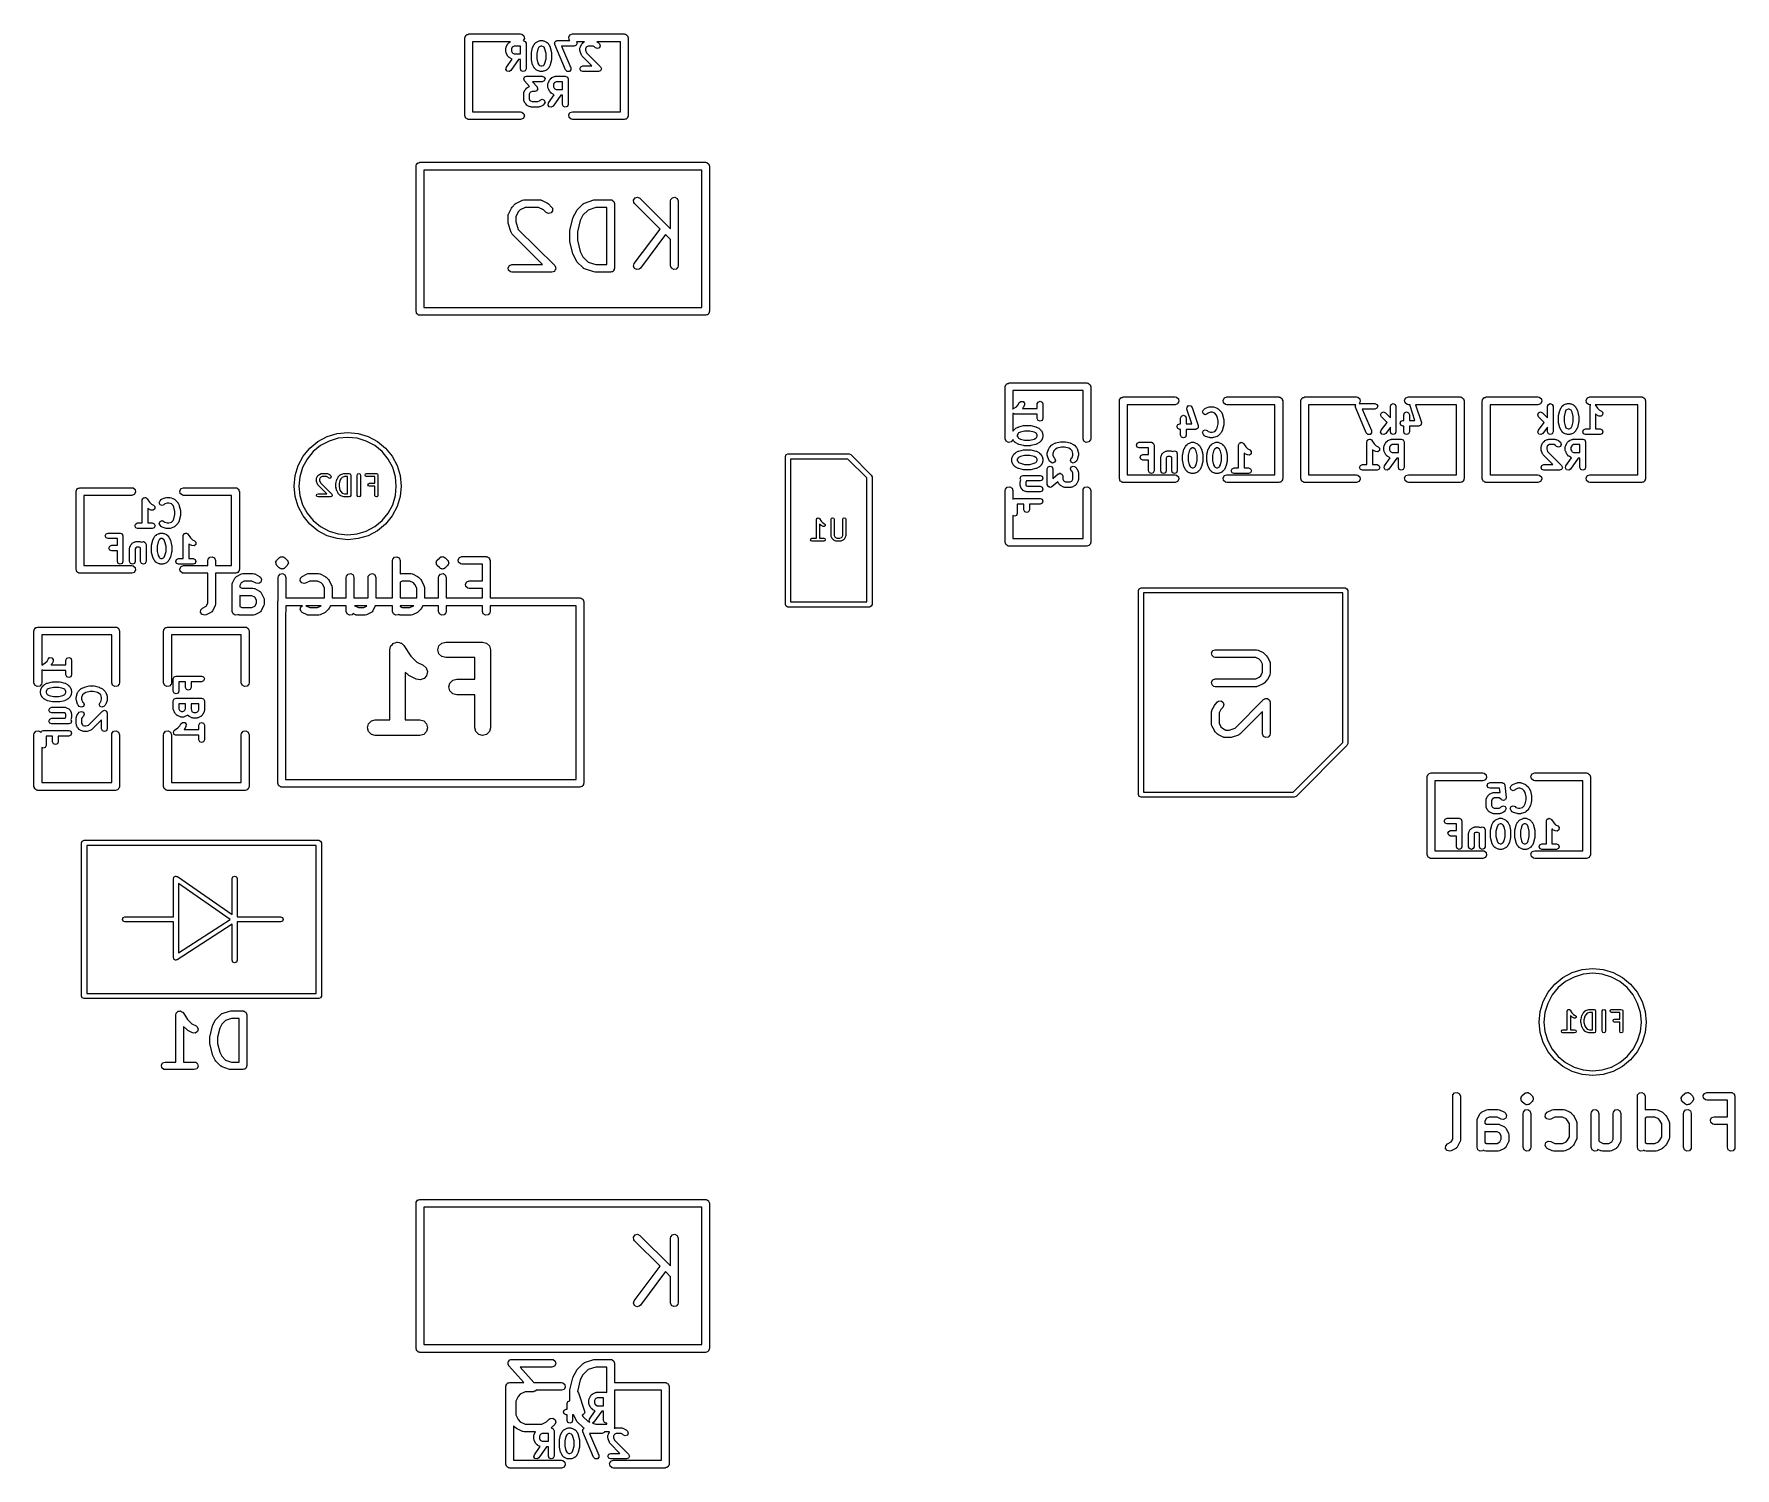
# Model space of a CAD drawing. Extents: x -0.16 to 1.15, y -0.15 to 0.96.
import ezdxf

# ---------------------------------------------------------------- set-up
doc = ezdxf.new("R2010")
doc.units = 0
doc.header["$MEASUREMENT"] = 0
doc.layers.add('BLACK', color=7, linetype='CONTINUOUS')

msp = doc.modelspace()

# ---------------------------------------------------------------- linework, layer by layer
at = {"layer": 'BLACK', "linetype": 'CONTINUOUS'}
for p, q in [((0.1745, 0.955), (0.1746, 0.9554)), ((0.1745, 0.895), (0.1745, 0.955)), ((0.1746, 0.9555), (0.1747, 0.9556)), ((0.1746, 0.9554), (0.1746, 0.9555)), ((0.1747, 0.956), (0.1752, 0.9566)), ((0.1747, 0.9556), (0.1747, 0.956)), ((0.1752, 0.9566), (0.1756, 0.9573)), ((0.1756, 0.9573), (0.1759, 0.9574)), ((0.1759, 0.9574), (0.176, 0.9576)), ((0.176, 0.9576), (0.1768, 0.9577)), ((0.1768, 0.9577), (0.1775, 0.958)), ((0.1775, 0.958), (0.2175, 0.958)), ((0.2097, 0.952), (0.1805, 0.952)), ((0.1805, 0.952), (0.1805, 0.898)), ((0.2061, 0.9471), (0.2063, 0.9475)), ((0.2061, 0.9442), (0.2061, 0.9471)), ((0.2063, 0.948), (0.2073, 0.9499)), ((0.2063, 0.9475), (0.2063, 0.948)), ((0.2073, 0.9499), (0.2075, 0.9501)), ((0.2075, 0.9501), (0.2077, 0.9505)), ((0.2077, 0.9505), (0.2086, 0.9514)), ((0.2086, 0.9514), (0.2089, 0.9515)), ((0.2089, 0.9515), (0.2092, 0.9518)), ((0.2092, 0.9518), (0.2097, 0.952)), ((0.211, 0.9477), (0.2104, 0.9466)), ((0.2104, 0.9466), (0.2104, 0.9448)), ((0.2114, 0.9481), (0.211, 0.9477)), ((0.2125, 0.9487), (0.2114, 0.9481)), ((0.2174, 0.9487), (0.2125, 0.9487)), ((0.2174, 0.9426), (0.2174, 0.9487)), ((0.2175, 0.958), (0.2185, 0.9578)), ((0.2185, 0.9578), (0.2201, 0.9565)), ((0.2204, 0.9545), (0.2195, 0.953)), ((0.2195, 0.953), (0.221, 0.9523)), ((0.2201, 0.9565), (0.2204, 0.9545)), ((0.221, 0.9523), (0.2217, 0.9508)), ((0.2217, 0.9508), (0.2217, 0.9311)), ((0.2259, 0.9438), (0.2268, 0.9476)), ((0.2268, 0.9476), (0.227, 0.9478)), ((0.227, 0.948), (0.2279, 0.9499)), ((0.227, 0.9478), (0.227, 0.948)), ((0.2279, 0.9499), (0.2282, 0.9501)), ((0.2282, 0.9501), (0.2283, 0.9505)), ((0.2283, 0.9505), (0.2293, 0.9514)), ((0.2293, 0.9514), (0.2296, 0.9515)), ((0.2296, 0.9515), (0.2298, 0.9518)), ((0.2298, 0.9518), (0.2317, 0.9527)), ((0.2309, 0.9463), (0.2301, 0.943)), ((0.2316, 0.9477), (0.2309, 0.9463)), ((0.232, 0.9481), (0.2316, 0.9477)), ((0.2317, 0.9527), (0.2322, 0.9528)), ((0.2332, 0.9487), (0.232, 0.9481)), ((0.2322, 0.9528), (0.2326, 0.953)), ((0.2326, 0.953), (0.2345, 0.953)), ((0.234, 0.9487), (0.2332, 0.9487)), ((0.2351, 0.9481), (0.234, 0.9487)), ((0.2345, 0.953), (0.235, 0.9528)), ((0.235, 0.9528), (0.2355, 0.9527)), ((0.2356, 0.9477), (0.2351, 0.9481)), ((0.2355, 0.9527), (0.2374, 0.9518)), ((0.2362, 0.9463), (0.2356, 0.9477)), ((0.2371, 0.943), (0.2362, 0.9463)), ((0.2374, 0.9518), (0.2376, 0.9515)), ((0.2376, 0.9515), (0.2379, 0.9514)), ((0.2379, 0.9514), (0.2389, 0.9505)), ((0.2389, 0.9505), (0.239, 0.9501)), ((0.239, 0.9501), (0.2393, 0.9499)), ((0.2393, 0.9499), (0.2402, 0.948)), ((0.2402, 0.948), (0.2402, 0.9478)), ((0.2402, 0.9478), (0.2404, 0.9476)), ((0.2404, 0.9476), (0.2413, 0.9438)), ((0.2436, 0.9508), (0.2438, 0.9512)), ((0.2438, 0.9504), (0.2436, 0.9508)), ((0.2438, 0.9516), (0.2441, 0.9519)), ((0.2438, 0.9512), (0.2438, 0.9516)), ((0.2438, 0.95), (0.2438, 0.9504)), ((0.2522, 0.9303), (0.2438, 0.95)), ((0.2441, 0.9519), (0.2443, 0.9523)), ((0.2443, 0.9523), (0.2446, 0.9525)), ((0.2446, 0.9525), (0.2449, 0.9528)), ((0.2449, 0.9528), (0.2454, 0.9528)), ((0.2454, 0.9528), (0.2458, 0.953)), ((0.2458, 0.953), (0.2556, 0.953)), ((0.2589, 0.9487), (0.249, 0.9487)), ((0.249, 0.9487), (0.2562, 0.932)), ((0.2546, 0.9555), (0.2556, 0.9573)), ((0.2549, 0.9535), (0.2546, 0.9555)), ((0.2556, 0.953), (0.2549, 0.9535)), ((0.2556, 0.9573), (0.2575, 0.958)), ((0.2575, 0.958), (0.2975, 0.958)), ((0.2604, 0.9493), (0.2589, 0.9487)), ((0.2611, 0.9508), (0.2604, 0.9493)), ((0.2669, 0.952), (0.2606, 0.952)), ((0.2606, 0.952), (0.2611, 0.9508)), ((0.2633, 0.9471), (0.2635, 0.9475)), ((0.2633, 0.9452), (0.2633, 0.9471)), ((0.2635, 0.9449), (0.2633, 0.9452)), ((0.2635, 0.9475), (0.2636, 0.948)), ((0.2636, 0.948), (0.2645, 0.9499)), ((0.2645, 0.9499), (0.2648, 0.9501)), ((0.2648, 0.9501), (0.2649, 0.9505)), ((0.2649, 0.9505), (0.2658, 0.9514)), ((0.2658, 0.9514), (0.2662, 0.9515)), ((0.2662, 0.9515), (0.2664, 0.9518)), ((0.2664, 0.9518), (0.2669, 0.952)), ((0.2682, 0.9477), (0.2676, 0.9466)), ((0.2676, 0.9466), (0.2676, 0.9455)), ((0.2676, 0.9455), (0.2683, 0.9435)), ((0.2686, 0.9481), (0.2682, 0.9477)), ((0.2697, 0.9487), (0.2686, 0.9481)), ((0.2734, 0.9487), (0.2697, 0.9487)), ((0.2745, 0.9481), (0.2734, 0.9487)), ((0.2752, 0.9474), (0.2745, 0.9481)), ((0.2767, 0.9468), (0.2752, 0.9474)), ((0.2945, 0.952), (0.2763, 0.952)), ((0.2763, 0.952), (0.2768, 0.9518)), ((0.2783, 0.9474), (0.2767, 0.9468)), ((0.2768, 0.9518), (0.277, 0.9515)), ((0.277, 0.9515), (0.2773, 0.9514)), ((0.2773, 0.9514), (0.2783, 0.9505)), ((0.2783, 0.9505), (0.2789, 0.9489)), ((0.2789, 0.9489), (0.2783, 0.9474)), ((0.2945, 0.898), (0.2945, 0.952)), ((0.2975, 0.958), (0.2979, 0.9579)), ((0.2979, 0.9579), (0.298, 0.9579)), ((0.298, 0.9579), (0.2981, 0.9578)), ((0.2981, 0.9578), (0.2985, 0.9578)), ((0.2985, 0.9578), (0.2991, 0.9573)), ((0.2991, 0.9573), (0.2998, 0.9569)), ((0.2998, 0.9569), (0.2999, 0.9566)), ((0.2999, 0.9566), (0.3001, 0.9565)), ((0.3001, 0.9565), (0.3002, 0.9557)), ((0.3002, 0.9557), (0.3005, 0.955)), ((0.3005, 0.955), (0.3005, 0.895)), ((0.2063, 0.9438), (0.2061, 0.9442)), ((0.2061, 0.9307), (0.2065, 0.9323)), ((0.2063, 0.9433), (0.2063, 0.9438)), ((0.2073, 0.9414), (0.2063, 0.9433)), ((0.2065, 0.9323), (0.2109, 0.9386)), ((0.2075, 0.9412), (0.2073, 0.9414)), ((0.2077, 0.9408), (0.2075, 0.9412)), ((0.2086, 0.9399), (0.2077, 0.9408)), ((0.2089, 0.9398), (0.2086, 0.9399)), ((0.2092, 0.9395), (0.2089, 0.9398)), ((0.2109, 0.9386), (0.2092, 0.9395)), ((0.2159, 0.9383), (0.21, 0.9299)), ((0.2104, 0.9448), (0.211, 0.9436)), ((0.211, 0.9436), (0.2114, 0.9432)), ((0.2114, 0.9432), (0.2125, 0.9426)), ((0.2125, 0.9426), (0.2174, 0.9426)), ((0.2174, 0.9383), (0.2159, 0.9383)), ((0.2174, 0.9311), (0.2174, 0.9383)), ((0.2258, 0.9433), (0.2259, 0.9436)), ((0.2258, 0.9386), (0.2258, 0.9433)), ((0.2259, 0.9384), (0.2258, 0.9386)), ((0.2259, 0.9436), (0.2259, 0.9438)), ((0.2259, 0.9381), (0.2259, 0.9384)), ((0.2268, 0.9343), (0.2259, 0.9381)), ((0.227, 0.9341), (0.2268, 0.9343)), ((0.227, 0.9339), (0.227, 0.9341)), ((0.2279, 0.932), (0.227, 0.9339)), ((0.2282, 0.9318), (0.2279, 0.932)), ((0.2301, 0.943), (0.2301, 0.9389)), ((0.2301, 0.9389), (0.2309, 0.9356)), ((0.2309, 0.9356), (0.2316, 0.9343)), ((0.2316, 0.9343), (0.232, 0.9338)), ((0.232, 0.9338), (0.2332, 0.9333)), ((0.2332, 0.9333), (0.234, 0.9333)), ((0.234, 0.9333), (0.2351, 0.9338)), ((0.2351, 0.9338), (0.2356, 0.9343)), ((0.2356, 0.9343), (0.2362, 0.9356)), ((0.2362, 0.9356), (0.2371, 0.9389)), ((0.2371, 0.9389), (0.2371, 0.943)), ((0.2393, 0.932), (0.239, 0.9318)), ((0.2402, 0.9339), (0.2393, 0.932)), ((0.2404, 0.9343), (0.2402, 0.9341)), ((0.2402, 0.9341), (0.2402, 0.9339)), ((0.2413, 0.9381), (0.2404, 0.9343)), ((0.2413, 0.9438), (0.2413, 0.9436)), ((0.2413, 0.9436), (0.2414, 0.9433)), ((0.2414, 0.9386), (0.2413, 0.9384)), ((0.2413, 0.9384), (0.2413, 0.9381)), ((0.2414, 0.9433), (0.2414, 0.9386)), ((0.2562, 0.932), (0.2562, 0.9303)), ((0.2633, 0.9311), (0.264, 0.9326)), ((0.2634, 0.9445), (0.2635, 0.9449)), ((0.2644, 0.9417), (0.2634, 0.9445)), ((0.264, 0.9326), (0.2655, 0.9333)), ((0.2647, 0.9413), (0.2644, 0.9417)), ((0.2649, 0.9408), (0.2647, 0.9413)), ((0.2725, 0.9333), (0.2649, 0.9408)), ((0.2655, 0.9333), (0.2725, 0.9333)), ((0.2683, 0.9435), (0.2792, 0.9326)), ((0.2792, 0.9326), (0.2798, 0.9311)), ((0.207, 0.9293), (0.2061, 0.9307)), ((0.2086, 0.929), (0.207, 0.9293)), ((0.21, 0.9299), (0.2086, 0.929)), ((0.218, 0.9296), (0.2174, 0.9311)), ((0.2195, 0.929), (0.218, 0.9296)), ((0.221, 0.9296), (0.2195, 0.929)), ((0.2199, 0.9235), (0.2202, 0.9241)), ((0.2199, 0.9234), (0.2199, 0.9235)), ((0.2199, 0.9233), (0.2199, 0.9234)), ((0.2202, 0.9226), (0.2199, 0.9233)), ((0.2202, 0.9241), (0.2205, 0.9248)), ((0.2204, 0.9219), (0.2202, 0.9226)), ((0.2243, 0.9175), (0.2204, 0.9219)), ((0.2205, 0.9248), (0.2206, 0.9249)), ((0.2206, 0.9249), (0.2213, 0.9252)), ((0.2206, 0.9249), (0.2206, 0.9249)), ((0.2217, 0.9311), (0.221, 0.9296)), ((0.2213, 0.9252), (0.222, 0.9255)), ((0.222, 0.9255), (0.2342, 0.9255)), ((0.2342, 0.9212), (0.2268, 0.9212)), ((0.2268, 0.9212), (0.2302, 0.9172)), ((0.2283, 0.9315), (0.2282, 0.9318)), ((0.2293, 0.9305), (0.2283, 0.9315)), ((0.2296, 0.9304), (0.2293, 0.9305)), ((0.2298, 0.9301), (0.2296, 0.9304)), ((0.2317, 0.9292), (0.2298, 0.9301)), ((0.2322, 0.9292), (0.2317, 0.9292)), ((0.2326, 0.929), (0.2322, 0.9292)), ((0.2345, 0.929), (0.2326, 0.929)), ((0.2342, 0.9255), (0.2357, 0.9248)), ((0.2357, 0.9218), (0.2342, 0.9212)), ((0.235, 0.9292), (0.2345, 0.929)), ((0.2355, 0.9292), (0.235, 0.9292)), ((0.2374, 0.9301), (0.2355, 0.9292)), ((0.2357, 0.9248), (0.2364, 0.9233)), ((0.2364, 0.9233), (0.2357, 0.9218)), ((0.2376, 0.9304), (0.2374, 0.9301)), ((0.2379, 0.9305), (0.2376, 0.9304)), ((0.2389, 0.9315), (0.2379, 0.9305)), ((0.2386, 0.9196), (0.2388, 0.92)), ((0.2386, 0.9167), (0.2386, 0.9196)), ((0.2388, 0.92), (0.2389, 0.9205)), ((0.239, 0.9318), (0.2389, 0.9315)), ((0.2389, 0.9205), (0.2398, 0.9224)), ((0.2398, 0.9224), (0.2401, 0.9226)), ((0.2401, 0.9226), (0.2402, 0.923)), ((0.2402, 0.923), (0.2411, 0.9239)), ((0.2411, 0.9239), (0.2415, 0.924)), ((0.2415, 0.924), (0.2417, 0.9243)), ((0.2417, 0.9243), (0.2436, 0.9252)), ((0.2435, 0.9202), (0.2429, 0.9191)), ((0.2429, 0.9191), (0.2429, 0.9173)), ((0.2439, 0.9206), (0.2435, 0.9202)), ((0.2436, 0.9252), (0.2441, 0.9253)), ((0.245, 0.9212), (0.2439, 0.9206)), ((0.2441, 0.9253), (0.2445, 0.9255)), ((0.2445, 0.9255), (0.252, 0.9255)), ((0.2499, 0.9212), (0.245, 0.9212)), ((0.2499, 0.9151), (0.2499, 0.9212)), ((0.252, 0.9255), (0.2536, 0.9248)), ((0.2534, 0.9291), (0.2522, 0.9303)), ((0.2551, 0.9291), (0.2534, 0.9291)), ((0.2536, 0.9248), (0.2542, 0.9233)), ((0.2542, 0.9233), (0.2542, 0.9036)), ((0.2562, 0.9303), (0.2551, 0.9291)), ((0.264, 0.9296), (0.2633, 0.9311)), ((0.2655, 0.929), (0.264, 0.9296)), ((0.2777, 0.929), (0.2655, 0.929)), ((0.2792, 0.9296), (0.2777, 0.929)), ((0.2798, 0.9311), (0.2792, 0.9296)), ((0.2199, 0.9121), (0.2201, 0.9125)), ((0.2199, 0.9074), (0.2199, 0.9121)), ((0.2201, 0.9069), (0.2199, 0.9074)), ((0.2201, 0.913), (0.221, 0.9149)), ((0.2201, 0.9125), (0.2201, 0.913)), ((0.2201, 0.9064), (0.2201, 0.9069)), ((0.221, 0.9045), (0.2201, 0.9064)), ((0.221, 0.9149), (0.2213, 0.9151)), ((0.2213, 0.9151), (0.2214, 0.9154)), ((0.2214, 0.9154), (0.2224, 0.9164)), ((0.2224, 0.9164), (0.2227, 0.9165)), ((0.2227, 0.9165), (0.2229, 0.9168)), ((0.2229, 0.9168), (0.2243, 0.9175)), ((0.2247, 0.9127), (0.2242, 0.9115)), ((0.2242, 0.9115), (0.2242, 0.9079)), ((0.2242, 0.9079), (0.2247, 0.9068)), ((0.2252, 0.9131), (0.2247, 0.9127)), ((0.2247, 0.9068), (0.2252, 0.9063)), ((0.2263, 0.9137), (0.2252, 0.9131)), ((0.2252, 0.9063), (0.2263, 0.9058)), ((0.2286, 0.9137), (0.2263, 0.9137)), ((0.2263, 0.9058), (0.2309, 0.9058)), ((0.2293, 0.9139), (0.2286, 0.9137)), ((0.23, 0.9142), (0.2293, 0.9139)), ((0.2301, 0.9143), (0.23, 0.9143)), ((0.23, 0.9143), (0.23, 0.9142)), ((0.2304, 0.915), (0.2301, 0.9143)), ((0.2302, 0.9172), (0.2304, 0.9165)), ((0.2304, 0.9165), (0.2307, 0.9158)), ((0.2307, 0.9157), (0.2304, 0.915)), ((0.2307, 0.9158), (0.2307, 0.9157)), ((0.2307, 0.9157), (0.2307, 0.9157)), ((0.2309, 0.9058), (0.232, 0.9063)), ((0.232, 0.9063), (0.2327, 0.907)), ((0.2327, 0.907), (0.2342, 0.9076)), ((0.2342, 0.9076), (0.2357, 0.907)), ((0.2357, 0.907), (0.2364, 0.9055)), ((0.2388, 0.9163), (0.2386, 0.9167)), ((0.2389, 0.9158), (0.2388, 0.9163)), ((0.2398, 0.9139), (0.2389, 0.9158)), ((0.239, 0.9048), (0.2434, 0.9111)), ((0.2401, 0.9137), (0.2398, 0.9139)), ((0.2402, 0.9133), (0.2401, 0.9137)), ((0.2411, 0.9124), (0.2402, 0.9133)), ((0.2415, 0.9123), (0.2411, 0.9124)), ((0.2417, 0.912), (0.2415, 0.9123)), ((0.2434, 0.9111), (0.2417, 0.912)), ((0.2485, 0.9108), (0.2425, 0.9024)), ((0.2429, 0.9173), (0.2435, 0.9161)), ((0.2435, 0.9161), (0.2439, 0.9157)), ((0.2439, 0.9157), (0.245, 0.9151)), ((0.245, 0.9151), (0.2499, 0.9151)), ((0.2499, 0.9108), (0.2485, 0.9108)), ((0.2499, 0.9036), (0.2499, 0.9108)), ((0.1748, 0.8943), (0.1745, 0.895)), ((0.1749, 0.8935), (0.1748, 0.8943)), ((0.1751, 0.8934), (0.1749, 0.8935)), ((0.1752, 0.8931), (0.1751, 0.8934)), ((0.1759, 0.8927), (0.1752, 0.8931)), ((0.1765, 0.8922), (0.1759, 0.8927)), ((0.1805, 0.898), (0.2175, 0.898)), ((0.2175, 0.898), (0.2185, 0.8978)), ((0.2194, 0.8927), (0.2175, 0.892)), ((0.2185, 0.8978), (0.2201, 0.8965)), ((0.2204, 0.8945), (0.2194, 0.8927)), ((0.2201, 0.8965), (0.2204, 0.8945)), ((0.2213, 0.9043), (0.221, 0.9045)), ((0.2214, 0.904), (0.2213, 0.9043)), ((0.2224, 0.903), (0.2214, 0.904)), ((0.2227, 0.9029), (0.2224, 0.903)), ((0.2229, 0.9026), (0.2227, 0.9029)), ((0.2248, 0.9017), (0.2229, 0.9026)), ((0.2253, 0.9017), (0.2248, 0.9017)), ((0.2258, 0.9015), (0.2253, 0.9017)), ((0.2314, 0.9015), (0.2258, 0.9015)), ((0.2319, 0.9017), (0.2314, 0.9015)), ((0.2324, 0.9017), (0.2319, 0.9017)), ((0.2342, 0.9026), (0.2324, 0.9017)), ((0.2345, 0.9029), (0.2342, 0.9026)), ((0.2348, 0.903), (0.2345, 0.9029)), ((0.2357, 0.904), (0.2348, 0.903)), ((0.2364, 0.9055), (0.2357, 0.904)), ((0.2387, 0.9032), (0.239, 0.9048)), ((0.2396, 0.9018), (0.2387, 0.9032)), ((0.2412, 0.9015), (0.2396, 0.9018)), ((0.2425, 0.9024), (0.2412, 0.9015)), ((0.2505, 0.9021), (0.2499, 0.9036)), ((0.252, 0.9015), (0.2505, 0.9021)), ((0.2536, 0.9021), (0.252, 0.9015)), ((0.2542, 0.9036), (0.2536, 0.9021)), ((0.2546, 0.8955), (0.2556, 0.8973)), ((0.2549, 0.8935), (0.2546, 0.8955)), ((0.2565, 0.8922), (0.2549, 0.8935)), ((0.2556, 0.8973), (0.2575, 0.898)), ((0.2575, 0.898), (0.2945, 0.898)), ((0.2991, 0.8926), (0.299, 0.8924)), ((0.2994, 0.8927), (0.2991, 0.8926)), ((0.2998, 0.8934), (0.2994, 0.8927)), ((0.3003, 0.894), (0.2998, 0.8934)), ((0.3004, 0.8945), (0.3003, 0.8944)), ((0.3003, 0.8944), (0.3003, 0.894)), ((0.3005, 0.895), (0.3004, 0.8946)), ((0.3004, 0.8946), (0.3004, 0.8945)), ((0.1769, 0.8922), (0.1765, 0.8922)), ((0.177, 0.8921), (0.1769, 0.8922)), ((0.1771, 0.8921), (0.177, 0.8921)), ((0.1775, 0.892), (0.1771, 0.8921)), ((0.2175, 0.892), (0.1775, 0.892)), ((0.2575, 0.892), (0.2565, 0.8922)), ((0.2975, 0.892), (0.2575, 0.892)), ((0.2982, 0.8923), (0.2975, 0.892)), ((0.299, 0.8924), (0.2982, 0.8923)), ((0.1368, 0.856), (0.1369, 0.8564)), ((0.1368, 0.744), (0.1368, 0.856)), ((0.1369, 0.8566), (0.137, 0.857)), ((0.1369, 0.8565), (0.1369, 0.8566)), ((0.1369, 0.8564), (0.1369, 0.8565)), ((0.137, 0.857), (0.1375, 0.8576)), ((0.1375, 0.8576), (0.1379, 0.8583)), ((0.1379, 0.8583), (0.1381, 0.8584)), ((0.1381, 0.8584), (0.1383, 0.8586)), ((0.1383, 0.8586), (0.139, 0.8587)), ((0.139, 0.8587), (0.1398, 0.859)), ((0.1398, 0.859), (0.3602, 0.859)), ((0.3602, 0.859), (0.3606, 0.8589)), ((0.3606, 0.8589), (0.3607, 0.8589)), ((0.3607, 0.8589), (0.3609, 0.8588)), ((0.3609, 0.8588), (0.3612, 0.8588)), ((0.3612, 0.8588), (0.3618, 0.8583)), ((0.3618, 0.8583), (0.3625, 0.8579)), ((0.3625, 0.8579), (0.3626, 0.8576)), ((0.3626, 0.8576), (0.3628, 0.8575)), ((0.3628, 0.8575), (0.3629, 0.8567)), ((0.3629, 0.8567), (0.3632, 0.856)), ((0.3632, 0.856), (0.3632, 0.744)), ((0.1427, 0.853), (0.1427, 0.747)), ((0.3573, 0.853), (0.1427, 0.853)), ((0.3573, 0.747), (0.3573, 0.853)), ((0.211, 0.8245), (0.2134, 0.8269)), ((0.2134, 0.8269), (0.2141, 0.8274)), ((0.2141, 0.8274), (0.2142, 0.8274)), ((0.2142, 0.8274), (0.2189, 0.8298)), ((0.2189, 0.8298), (0.2199, 0.8301)), ((0.2199, 0.8301), (0.2201, 0.8301)), ((0.2201, 0.8301), (0.2202, 0.8301)), ((0.2202, 0.8301), (0.2321, 0.8301)), ((0.2321, 0.8301), (0.2332, 0.83)), ((0.2332, 0.83), (0.2333, 0.8298)), ((0.2333, 0.8298), (0.2335, 0.8298)), ((0.2335, 0.8298), (0.2382, 0.8274)), ((0.2382, 0.8274), (0.2389, 0.8269)), ((0.2389, 0.8269), (0.239, 0.8269)), ((0.239, 0.8269), (0.2414, 0.8245)), ((0.261, 0.8221), (0.2658, 0.8269)), ((0.2658, 0.8269), (0.2666, 0.8275)), ((0.2666, 0.8275), (0.2668, 0.8275)), ((0.2668, 0.8275), (0.2669, 0.8276)), ((0.2669, 0.8276), (0.2741, 0.83)), ((0.2741, 0.83), (0.2749, 0.8301)), ((0.2749, 0.8301), (0.275, 0.8301)), ((0.275, 0.8301), (0.2869, 0.8301)), ((0.2869, 0.8301), (0.2873, 0.8301)), ((0.2873, 0.8301), (0.2874, 0.8301)), ((0.2874, 0.8301), (0.2875, 0.83)), ((0.2875, 0.83), (0.2879, 0.83)), ((0.2879, 0.83), (0.2885, 0.8295)), ((0.2885, 0.8295), (0.2892, 0.8291)), ((0.2892, 0.8291), (0.2893, 0.8288)), ((0.2893, 0.8288), (0.2895, 0.8287)), ((0.2895, 0.8287), (0.2896, 0.8279)), ((0.2896, 0.8279), (0.2899, 0.8272)), ((0.2899, 0.8272), (0.2899, 0.7772)), ((0.3047, 0.8299), (0.3058, 0.8316)), ((0.3048, 0.8279), (0.3047, 0.8299)), ((0.3054, 0.8271), (0.3048, 0.8279)), ((0.3251, 0.8075), (0.3054, 0.8271)), ((0.3058, 0.8316), (0.3078, 0.8321)), ((0.3078, 0.8321), (0.3096, 0.8313)), ((0.3096, 0.8313), (0.3331, 0.8077)), ((0.3331, 0.8292), (0.3333, 0.8302)), ((0.3331, 0.8077), (0.3331, 0.8292)), ((0.3333, 0.8302), (0.3346, 0.8317)), ((0.3346, 0.8317), (0.3366, 0.8321)), ((0.3366, 0.8321), (0.3384, 0.8311)), ((0.3384, 0.8311), (0.339, 0.8292)), ((0.339, 0.8292), (0.339, 0.7792)), ((0.2078, 0.8177), (0.2079, 0.8187)), ((0.2078, 0.8129), (0.2078, 0.8177)), ((0.2079, 0.8187), (0.2081, 0.8188)), ((0.2081, 0.819), (0.2105, 0.8237)), ((0.2081, 0.8188), (0.2081, 0.819)), ((0.2105, 0.8237), (0.211, 0.8244)), ((0.211, 0.8244), (0.211, 0.8245)), ((0.2155, 0.8207), (0.2137, 0.817)), ((0.2137, 0.817), (0.2137, 0.8134)), ((0.2172, 0.8224), (0.2155, 0.8207)), ((0.2209, 0.8242), (0.2172, 0.8224)), ((0.2314, 0.8242), (0.2209, 0.8242)), ((0.2352, 0.8224), (0.2314, 0.8242)), ((0.2372, 0.8203), (0.2352, 0.8224)), ((0.239, 0.8195), (0.2372, 0.8203)), ((0.241, 0.82), (0.239, 0.8195)), ((0.2421, 0.8216), (0.241, 0.82)), ((0.2414, 0.8245), (0.242, 0.8237)), ((0.242, 0.8237), (0.2421, 0.8216)), ((0.2555, 0.8065), (0.2579, 0.816)), ((0.2579, 0.816), (0.2581, 0.8165)), ((0.2581, 0.8166), (0.2605, 0.8214)), ((0.2581, 0.8165), (0.2581, 0.8166)), ((0.2605, 0.8214), (0.261, 0.8221)), ((0.261, 0.8221), (0.261, 0.8221)), ((0.2635, 0.8142), (0.2613, 0.8054)), ((0.2655, 0.8183), (0.2635, 0.8142)), ((0.2695, 0.8222), (0.2655, 0.8183)), ((0.2755, 0.8242), (0.2695, 0.8222)), ((0.284, 0.8242), (0.2755, 0.8242)), ((0.284, 0.7801), (0.284, 0.8242)), ((0.2078, 0.8128), (0.2078, 0.8129)), ((0.2079, 0.812), (0.2078, 0.8128)), ((0.2103, 0.8048), (0.2079, 0.812)), ((0.2104, 0.8047), (0.2103, 0.8048)), ((0.2104, 0.8045), (0.2104, 0.8047)), ((0.211, 0.8037), (0.2104, 0.8045)), ((0.2345, 0.7801), (0.211, 0.8037)), ((0.2137, 0.8134), (0.2157, 0.8073)), ((0.2157, 0.8073), (0.2438, 0.7793)), ((0.2554, 0.8057), (0.2555, 0.8063)), ((0.2554, 0.7986), (0.2554, 0.8057)), ((0.2555, 0.8063), (0.2555, 0.8065)), ((0.2613, 0.8054), (0.2613, 0.799)), ((0.3052, 0.7809), (0.3251, 0.8075)), ((0.3293, 0.8033), (0.3099, 0.7774)), ((0.3331, 0.7994), (0.3293, 0.8033)), ((0.2554, 0.7985), (0.2554, 0.7986)), ((0.2555, 0.7979), (0.2554, 0.7985)), ((0.2579, 0.7884), (0.2555, 0.7979)), ((0.2579, 0.7882), (0.2579, 0.7884)), ((0.2581, 0.7878), (0.2579, 0.7882)), ((0.2605, 0.783), (0.2581, 0.7878)), ((0.2613, 0.799), (0.2635, 0.7901)), ((0.2635, 0.7901), (0.2655, 0.7861)), ((0.3331, 0.7792), (0.3331, 0.7994)), ((0.2078, 0.7777), (0.2088, 0.7794)), ((0.2082, 0.7757), (0.2078, 0.7777)), ((0.2097, 0.7744), (0.2082, 0.7757)), ((0.2088, 0.7794), (0.2107, 0.7801)), ((0.2107, 0.7742), (0.2097, 0.7744)), ((0.2107, 0.7801), (0.2345, 0.7801)), ((0.2425, 0.7745), (0.2417, 0.7742)), ((0.2434, 0.7748), (0.2425, 0.7745)), ((0.2436, 0.7749), (0.2434, 0.7749)), ((0.2434, 0.7749), (0.2434, 0.7748)), ((0.244, 0.7757), (0.2436, 0.7749)), ((0.2438, 0.7793), (0.2441, 0.7787)), ((0.2445, 0.7764), (0.244, 0.7757)), ((0.2441, 0.7787), (0.2442, 0.7787)), ((0.2442, 0.7787), (0.2442, 0.7786)), ((0.2442, 0.7786), (0.2443, 0.7784)), ((0.2443, 0.7784), (0.2444, 0.7775)), ((0.2444, 0.7775), (0.2446, 0.7767)), ((0.2446, 0.7767), (0.2445, 0.7765)), ((0.2445, 0.7765), (0.2445, 0.7764)), ((0.261, 0.7822), (0.2605, 0.783)), ((0.2605, 0.783), (0.2605, 0.783)), ((0.2658, 0.7775), (0.261, 0.7822)), ((0.2655, 0.7861), (0.2695, 0.7821)), ((0.2659, 0.7774), (0.2658, 0.7775)), ((0.266, 0.7772), (0.2659, 0.7774)), ((0.2669, 0.7768), (0.266, 0.7772)), ((0.2741, 0.7744), (0.2669, 0.7768)), ((0.2695, 0.7821), (0.2755, 0.7801)), ((0.275, 0.7742), (0.2741, 0.7744)), ((0.2741, 0.7744), (0.2741, 0.7744)), ((0.2755, 0.7801), (0.284, 0.7801)), ((0.2876, 0.7745), (0.2869, 0.7742)), ((0.2884, 0.7746), (0.2876, 0.7745)), ((0.2886, 0.7748), (0.2884, 0.7746)), ((0.2888, 0.7749), (0.2886, 0.7748)), ((0.2892, 0.7756), (0.2888, 0.7749)), ((0.2897, 0.7762), (0.2892, 0.7756)), ((0.2898, 0.7767), (0.2897, 0.7765)), ((0.2897, 0.7765), (0.2897, 0.7762)), ((0.2899, 0.7772), (0.2898, 0.7768)), ((0.2898, 0.7768), (0.2898, 0.7767)), ((0.3046, 0.779), (0.3052, 0.7809)), ((0.3054, 0.7772), (0.3046, 0.779)), ((0.3072, 0.7762), (0.3054, 0.7772)), ((0.3091, 0.7767), (0.3072, 0.7762)), ((0.3099, 0.7774), (0.3091, 0.7767)), ((0.3338, 0.7773), (0.3331, 0.7792)), ((0.3356, 0.7763), (0.3338, 0.7773)), ((0.3376, 0.7766), (0.3356, 0.7763)), ((0.3389, 0.7782), (0.3376, 0.7766)), ((0.339, 0.7792), (0.3389, 0.7782)), ((0.2417, 0.7742), (0.2107, 0.7742)), ((0.2869, 0.7742), (0.275, 0.7742)), ((0.1371, 0.7433), (0.1368, 0.744)), ((0.1372, 0.7425), (0.1371, 0.7433)), ((0.1374, 0.7424), (0.1372, 0.7425)), ((0.1375, 0.7421), (0.1374, 0.7424)), ((0.1382, 0.7417), (0.1375, 0.7421)), ((0.1388, 0.7412), (0.1382, 0.7417)), ((0.1391, 0.7412), (0.1388, 0.7412)), ((0.1393, 0.7411), (0.1391, 0.7412)), ((0.1394, 0.7411), (0.1393, 0.7411)), ((0.1398, 0.741), (0.1394, 0.7411)), ((0.3602, 0.741), (0.1398, 0.741)), ((0.1427, 0.747), (0.3573, 0.747)), ((0.361, 0.7413), (0.3602, 0.741)), ((0.3617, 0.7414), (0.361, 0.7413)), ((0.3619, 0.7416), (0.3617, 0.7414)), ((0.3621, 0.7417), (0.3619, 0.7416)), ((0.3625, 0.7424), (0.3621, 0.7417)), ((0.363, 0.743), (0.3625, 0.7424)), ((0.3631, 0.7434), (0.363, 0.743)), ((0.3632, 0.744), (0.3631, 0.7436)), ((0.3631, 0.7436), (0.3631, 0.7435)), ((0.3631, 0.7435), (0.3631, 0.7434)), ((0.5915, 0.6864), (0.5916, 0.6865)), ((0.5915, 0.6862), (0.5915, 0.6864)), ((0.5915, 0.6858), (0.5915, 0.6862)), ((0.5915, 0.6458), (0.5915, 0.6858)), ((0.5916, 0.6869), (0.5921, 0.6874)), ((0.5916, 0.6865), (0.5916, 0.6869)), ((0.5921, 0.6874), (0.5925, 0.6881)), ((0.5925, 0.6881), (0.5928, 0.6882)), ((0.5928, 0.6882), (0.5929, 0.6884)), ((0.5929, 0.6884), (0.5937, 0.6885)), ((0.5937, 0.6885), (0.5944, 0.6888)), ((0.5944, 0.6888), (0.6544, 0.6888)), ((0.6515, 0.6829), (0.5974, 0.6829)), ((0.5974, 0.6829), (0.5974, 0.6687)), ((0.6515, 0.6458), (0.6515, 0.6829)), ((0.6544, 0.6888), (0.6548, 0.6887)), ((0.6548, 0.6887), (0.6549, 0.6888)), ((0.6549, 0.6888), (0.655, 0.6887)), ((0.655, 0.6887), (0.6554, 0.6886)), ((0.6554, 0.6886), (0.656, 0.6881)), ((0.656, 0.6881), (0.6567, 0.6877)), ((0.6567, 0.6877), (0.6568, 0.6875)), ((0.6568, 0.6875), (0.657, 0.6873)), ((0.657, 0.6873), (0.6571, 0.6866)), ((0.6571, 0.6866), (0.6574, 0.6858)), ((0.6574, 0.6858), (0.6574, 0.6458)), ((0.5974, 0.6688), (0.6, 0.6705)), ((0.6, 0.6705), (0.6015, 0.672)), ((0.6015, 0.672), (0.6023, 0.6736)), ((0.6023, 0.6736), (0.6035, 0.6746)), ((0.6035, 0.6746), (0.6052, 0.6745)), ((0.6049, 0.6695), (0.6048, 0.6692)), ((0.6052, 0.6698), (0.6049, 0.6695)), ((0.6052, 0.6745), (0.6063, 0.6733)), ((0.6062, 0.6716), (0.6052, 0.6698)), ((0.6063, 0.6733), (0.6062, 0.6716)), ((0.6161, 0.6726), (0.6168, 0.6741)), ((0.6161, 0.6691), (0.6161, 0.6726)), ((0.6168, 0.6741), (0.6183, 0.6747)), ((0.6183, 0.6747), (0.6198, 0.6741)), ((0.6198, 0.6741), (0.6204, 0.6726)), ((0.6204, 0.6726), (0.6204, 0.6613)), ((0.6795, 0.675), (0.6796, 0.6754)), ((0.6795, 0.615), (0.6795, 0.675)), ((0.6796, 0.6755), (0.6797, 0.6756)), ((0.6796, 0.6754), (0.6796, 0.6755)), ((0.6797, 0.676), (0.6802, 0.6766)), ((0.6797, 0.6756), (0.6797, 0.676)), ((0.6802, 0.6766), (0.6806, 0.6773)), ((0.6806, 0.6773), (0.6809, 0.6774)), ((0.6809, 0.6774), (0.681, 0.6776)), ((0.681, 0.6776), (0.6818, 0.6777)), ((0.6818, 0.6777), (0.6825, 0.678)), ((0.6825, 0.678), (0.7225, 0.678)), ((0.7225, 0.672), (0.6855, 0.672)), ((0.6855, 0.672), (0.6855, 0.618)), ((0.7225, 0.678), (0.7235, 0.6778)), ((0.7244, 0.6727), (0.7225, 0.672)), ((0.7235, 0.6778), (0.7251, 0.6765)), ((0.7254, 0.6745), (0.7244, 0.6727)), ((0.7251, 0.6765), (0.7254, 0.6745)), ((0.7315, 0.6686), (0.7317, 0.6702)), ((0.7317, 0.6702), (0.7329, 0.6713)), ((0.7329, 0.6713), (0.7346, 0.6712)), ((0.7346, 0.6712), (0.7356, 0.6699)), ((0.7356, 0.6699), (0.7403, 0.6559)), ((0.7457, 0.6691), (0.746, 0.6694)), ((0.746, 0.6694), (0.7489, 0.6704)), ((0.7489, 0.6704), (0.7492, 0.6703)), ((0.7492, 0.6703), (0.7495, 0.6705)), ((0.7495, 0.6705), (0.7514, 0.6705)), ((0.7514, 0.6705), (0.7517, 0.6703)), ((0.7517, 0.6703), (0.7521, 0.6704)), ((0.7521, 0.6704), (0.7549, 0.6694)), ((0.7549, 0.6694), (0.7553, 0.6691)), ((0.7596, 0.6755), (0.7606, 0.6773)), ((0.7599, 0.6735), (0.7596, 0.6755)), ((0.7615, 0.6722), (0.7599, 0.6735)), ((0.7606, 0.6773), (0.7625, 0.678)), ((0.7625, 0.672), (0.7615, 0.6722)), ((0.7625, 0.678), (0.8025, 0.678)), ((0.7995, 0.672), (0.7625, 0.672)), ((0.7995, 0.618), (0.7995, 0.672)), ((0.8025, 0.678), (0.8029, 0.6779)), ((0.8029, 0.6779), (0.803, 0.6779)), ((0.803, 0.6779), (0.8031, 0.6778)), ((0.8031, 0.6778), (0.8035, 0.6778)), ((0.8035, 0.6778), (0.8041, 0.6773)), ((0.8041, 0.6773), (0.8048, 0.6769)), ((0.8048, 0.6769), (0.8049, 0.6766)), ((0.8049, 0.6766), (0.8051, 0.6765)), ((0.8051, 0.6765), (0.8052, 0.6757)), ((0.8052, 0.6757), (0.8055, 0.675)), ((0.8055, 0.675), (0.8055, 0.615)), ((0.8195, 0.675), (0.8196, 0.6754)), ((0.8195, 0.615), (0.8195, 0.675)), ((0.8196, 0.6755), (0.8197, 0.6756)), ((0.8196, 0.6754), (0.8196, 0.6755)), ((0.8197, 0.676), (0.8202, 0.6766)), ((0.8197, 0.6756), (0.8197, 0.676)), ((0.8202, 0.6766), (0.8206, 0.6773)), ((0.8206, 0.6773), (0.8209, 0.6774)), ((0.8209, 0.6774), (0.821, 0.6776)), ((0.821, 0.6776), (0.8218, 0.6777)), ((0.8218, 0.6777), (0.8225, 0.678)), ((0.8225, 0.678), (0.8625, 0.678)), ((0.8619, 0.672), (0.8255, 0.672)), ((0.8255, 0.672), (0.8255, 0.618)), ((0.8614, 0.6708), (0.8616, 0.6712)), ((0.8616, 0.6704), (0.8614, 0.6708)), ((0.8616, 0.6716), (0.8619, 0.6719)), ((0.8616, 0.6712), (0.8616, 0.6716)), ((0.8616, 0.67), (0.8616, 0.6704)), ((0.87, 0.6503), (0.8616, 0.67)), ((0.8619, 0.6719), (0.8619, 0.672)), ((0.8625, 0.678), (0.8635, 0.6778)), ((0.8635, 0.6778), (0.8651, 0.6765)), ((0.8654, 0.6745), (0.8645, 0.673)), ((0.8645, 0.673), (0.8767, 0.673)), ((0.8651, 0.6765), (0.8654, 0.6745)), ((0.8767, 0.673), (0.8782, 0.6723)), ((0.8782, 0.6723), (0.8789, 0.6708)), ((0.8789, 0.6708), (0.8782, 0.6693)), ((0.8886, 0.6708), (0.8893, 0.6723)), ((0.8886, 0.6619), (0.8886, 0.6708)), ((0.8893, 0.6723), (0.8908, 0.673)), ((0.8908, 0.673), (0.8923, 0.6723)), ((0.8923, 0.6723), (0.8929, 0.6708)), ((0.8929, 0.6708), (0.8929, 0.6511)), ((0.8996, 0.6755), (0.9006, 0.6773)), ((0.8999, 0.6735), (0.8996, 0.6755)), ((0.9015, 0.6722), (0.8999, 0.6735)), ((0.9006, 0.6773), (0.9025, 0.678)), ((0.9025, 0.672), (0.9015, 0.6722)), ((0.9025, 0.678), (0.9425, 0.678)), ((0.9038, 0.672), (0.9025, 0.672)), ((0.9038, 0.6711), (0.9038, 0.672)), ((0.9075, 0.6598), (0.9038, 0.6711)), ((0.9395, 0.672), (0.908, 0.672)), ((0.908, 0.672), (0.9125, 0.6584)), ((0.9395, 0.618), (0.9395, 0.672)), ((0.9425, 0.678), (0.9429, 0.6779)), ((0.9429, 0.6779), (0.943, 0.6779)), ((0.943, 0.6779), (0.9431, 0.6778)), ((0.9431, 0.6778), (0.9435, 0.6778)), ((0.9435, 0.6778), (0.9441, 0.6773)), ((0.9441, 0.6773), (0.9448, 0.6769)), ((0.9448, 0.6769), (0.9449, 0.6766)), ((0.9449, 0.6766), (0.9451, 0.6765)), ((0.9451, 0.6765), (0.9452, 0.6757)), ((0.9452, 0.6757), (0.9455, 0.675)), ((0.9455, 0.675), (0.9455, 0.615)), ((0.9595, 0.675), (0.9596, 0.6754)), ((0.9595, 0.615), (0.9595, 0.675)), ((0.9596, 0.6755), (0.9597, 0.6756)), ((0.9596, 0.6754), (0.9596, 0.6755)), ((0.9597, 0.676), (0.9602, 0.6766)), ((0.9597, 0.6756), (0.9597, 0.676)), ((0.9602, 0.6766), (0.9606, 0.6773)), ((0.9606, 0.6773), (0.9609, 0.6774)), ((0.9609, 0.6774), (0.961, 0.6776)), ((0.961, 0.6776), (0.9618, 0.6777)), ((0.9618, 0.6777), (0.9625, 0.678)), ((0.9625, 0.678), (1.0025, 0.678)), ((1.0025, 0.672), (0.9655, 0.672)), ((0.9655, 0.672), (0.9655, 0.618)), ((1.0025, 0.678), (1.0035, 0.6778)), ((1.0044, 0.6727), (1.0025, 0.672)), ((1.0035, 0.6778), (1.0051, 0.6765)), ((1.0054, 0.6745), (1.0044, 0.6727)), ((1.0051, 0.6765), (1.0054, 0.6745)), ((1.0099, 0.6708), (1.0105, 0.6723)), ((1.0099, 0.6619), (1.0099, 0.6708)), ((1.0105, 0.6723), (1.012, 0.673)), ((1.012, 0.673), (1.0135, 0.6723)), ((1.0135, 0.6723), (1.0142, 0.6708)), ((1.0142, 0.6708), (1.0142, 0.6511)), ((1.0195, 0.668), (1.0204, 0.6699)), ((1.0204, 0.6699), (1.0207, 0.6701)), ((1.0207, 0.6701), (1.0208, 0.6705)), ((1.0208, 0.6705), (1.0218, 0.6714)), ((1.0218, 0.6714), (1.0221, 0.6715)), ((1.0221, 0.6715), (1.0223, 0.6718)), ((1.0223, 0.6718), (1.0242, 0.6727)), ((1.0242, 0.6727), (1.0247, 0.6728)), ((1.0247, 0.6728), (1.0252, 0.673)), ((1.0252, 0.673), (1.027, 0.673)), ((1.027, 0.673), (1.0275, 0.6728)), ((1.0275, 0.6728), (1.028, 0.6727)), ((1.028, 0.6727), (1.0299, 0.6718)), ((1.0299, 0.6718), (1.0301, 0.6715)), ((1.0301, 0.6715), (1.0304, 0.6714)), ((1.0304, 0.6714), (1.0314, 0.6705)), ((1.0314, 0.6705), (1.0315, 0.6701)), ((1.0315, 0.6701), (1.0318, 0.6699)), ((1.0318, 0.6699), (1.0327, 0.668)), ((1.0396, 0.6755), (1.0406, 0.6773)), ((1.0399, 0.6735), (1.0396, 0.6755)), ((1.0415, 0.6722), (1.0399, 0.6735)), ((1.0406, 0.6773), (1.0425, 0.678)), ((1.0425, 0.672), (1.0415, 0.6722)), ((1.0425, 0.678), (1.0825, 0.678)), ((1.0432, 0.672), (1.0425, 0.672)), ((1.0427, 0.6708), (1.0428, 0.671)), ((1.0427, 0.6533), (1.0427, 0.6708)), ((1.0428, 0.6712), (1.0431, 0.6718)), ((1.0428, 0.671), (1.0428, 0.6712)), ((1.0431, 0.6718), (1.0432, 0.672)), ((1.0796, 0.672), (1.0466, 0.672)), ((1.0466, 0.672), (1.0466, 0.672)), ((1.0466, 0.672), (1.0484, 0.6694)), ((1.0484, 0.6694), (1.0499, 0.6679)), ((1.0796, 0.618), (1.0796, 0.672)), ((1.0825, 0.678), (1.0829, 0.6779)), ((1.0829, 0.6779), (1.083, 0.6779)), ((1.083, 0.6779), (1.0831, 0.6778)), ((1.0831, 0.6778), (1.0835, 0.6778)), ((1.0835, 0.6778), (1.0841, 0.6773)), ((1.0841, 0.6773), (1.0848, 0.6769)), ((1.0848, 0.6769), (1.0849, 0.6766)), ((1.0849, 0.6766), (1.0851, 0.6765)), ((1.0851, 0.6765), (1.0852, 0.6757)), ((1.0852, 0.6757), (1.0855, 0.675)), ((1.0855, 0.675), (1.0855, 0.615)), ((0.5974, 0.6687), (0.5974, 0.6688)), ((0.5977, 0.6652), (0.5974, 0.6653)), ((0.5974, 0.6653), (0.5974, 0.6515)), ((0.5982, 0.6649), (0.5977, 0.6652)), ((0.5984, 0.6649), (0.5982, 0.6649)), ((0.5986, 0.6648), (0.5984, 0.6649)), ((0.6161, 0.6648), (0.5986, 0.6648)), ((0.6048, 0.6692), (0.6047, 0.6691)), ((0.6047, 0.6691), (0.6161, 0.6691)), ((0.6161, 0.6613), (0.6161, 0.6648)), ((0.6168, 0.6598), (0.6161, 0.6613)), ((0.6183, 0.6592), (0.6168, 0.6598)), ((0.6198, 0.6598), (0.6183, 0.6592)), ((0.6204, 0.6613), (0.6198, 0.6598)), ((0.7239, 0.6552), (0.7246, 0.6567)), ((0.7246, 0.6567), (0.7261, 0.6573)), ((0.7261, 0.6573), (0.7267, 0.6573)), ((0.7267, 0.6617), (0.7274, 0.6633)), ((0.7267, 0.6573), (0.7267, 0.6617)), ((0.7274, 0.6633), (0.7289, 0.6639)), ((0.7289, 0.6639), (0.7304, 0.6633)), ((0.7304, 0.6633), (0.731, 0.6617)), ((0.731, 0.6617), (0.731, 0.6573)), ((0.731, 0.6573), (0.7353, 0.6573)), ((0.7353, 0.6573), (0.7315, 0.6686)), ((0.7436, 0.6664), (0.7443, 0.668)), ((0.7443, 0.6649), (0.7436, 0.6664)), ((0.7443, 0.668), (0.7452, 0.6689)), ((0.7458, 0.6643), (0.7443, 0.6649)), ((0.7452, 0.6689), (0.7457, 0.6691)), ((0.7473, 0.6649), (0.7458, 0.6643)), ((0.7479, 0.6655), (0.7473, 0.6649)), ((0.7499, 0.6662), (0.7479, 0.6655)), ((0.7511, 0.6662), (0.7499, 0.6662)), ((0.7531, 0.6655), (0.7511, 0.6662)), ((0.7543, 0.6642), (0.7531, 0.6655)), ((0.755, 0.6629), (0.7543, 0.6642)), ((0.7558, 0.6596), (0.755, 0.6629)), ((0.755, 0.6541), (0.7558, 0.6573)), ((0.7553, 0.6691), (0.7557, 0.6689)), ((0.7557, 0.6689), (0.7576, 0.667)), ((0.7558, 0.6573), (0.7558, 0.6596)), ((0.7576, 0.667), (0.7578, 0.6667)), ((0.7578, 0.6667), (0.758, 0.6665)), ((0.758, 0.6665), (0.759, 0.6646)), ((0.759, 0.6646), (0.759, 0.6643)), ((0.759, 0.6643), (0.7591, 0.6641)), ((0.7591, 0.6641), (0.7601, 0.6604)), ((0.7601, 0.6565), (0.7591, 0.6528)), ((0.7601, 0.6604), (0.76, 0.6601)), ((0.76, 0.6601), (0.7601, 0.6599)), ((0.7601, 0.6571), (0.76, 0.6568)), ((0.76, 0.6568), (0.7601, 0.6565)), ((0.7601, 0.6599), (0.7601, 0.6571)), ((0.8767, 0.6687), (0.8668, 0.6687)), ((0.8668, 0.6687), (0.874, 0.652)), ((0.8782, 0.6693), (0.8767, 0.6687)), ((0.8811, 0.6642), (0.8818, 0.6658)), ((0.8818, 0.6627), (0.8811, 0.6642)), ((0.8816, 0.6524), (0.8861, 0.6584)), ((0.8818, 0.6658), (0.8833, 0.6664)), ((0.8861, 0.6584), (0.8818, 0.6627)), ((0.8833, 0.6664), (0.8848, 0.6658)), ((0.8848, 0.6658), (0.8886, 0.6619)), ((0.8961, 0.6577), (0.8968, 0.6592)), ((0.8968, 0.6562), (0.8961, 0.6577)), ((0.8968, 0.6592), (0.8983, 0.6598)), ((0.8983, 0.6598), (0.899, 0.6598)), ((0.899, 0.6642), (0.8996, 0.6658)), ((0.899, 0.6598), (0.899, 0.6642)), ((0.8996, 0.6658), (0.9011, 0.6664)), ((0.9011, 0.6664), (0.9026, 0.6658)), ((0.9026, 0.6658), (0.9033, 0.6642)), ((0.9033, 0.6642), (0.9033, 0.6598)), ((0.9033, 0.6598), (0.9075, 0.6598)), ((0.9121, 0.6565), (0.912, 0.6562)), ((0.9124, 0.6567), (0.9121, 0.6565)), ((0.9126, 0.6577), (0.9124, 0.6572)), ((0.9124, 0.6572), (0.9124, 0.6567)), ((0.9125, 0.6584), (0.9125, 0.658)), ((0.9125, 0.658), (0.9126, 0.6577)), ((1.0024, 0.6642), (1.003, 0.6658)), ((1.003, 0.6627), (1.0024, 0.6642)), ((1.0028, 0.6524), (1.0073, 0.6584)), ((1.003, 0.6658), (1.0045, 0.6664)), ((1.0073, 0.6584), (1.003, 0.6627)), ((1.0045, 0.6664), (1.006, 0.6658)), ((1.006, 0.6658), (1.0099, 0.6619)), ((1.0183, 0.6633), (1.0184, 0.6636)), ((1.0183, 0.6586), (1.0183, 0.6633)), ((1.0184, 0.6584), (1.0183, 0.6586)), ((1.0184, 0.6638), (1.0193, 0.6676)), ((1.0184, 0.6636), (1.0184, 0.6638)), ((1.0184, 0.6581), (1.0184, 0.6584)), ((1.0193, 0.6543), (1.0184, 0.6581)), ((1.0193, 0.6676), (1.0195, 0.6678)), ((1.0195, 0.6678), (1.0195, 0.668)), ((1.0234, 0.6663), (1.0226, 0.663)), ((1.0226, 0.663), (1.0226, 0.6589)), ((1.0226, 0.6589), (1.0234, 0.6556)), ((1.0241, 0.6677), (1.0234, 0.6663)), ((1.0246, 0.6681), (1.0241, 0.6677)), ((1.0257, 0.6687), (1.0246, 0.6681)), ((1.0265, 0.6687), (1.0257, 0.6687)), ((1.0276, 0.6681), (1.0265, 0.6687)), ((1.0281, 0.6677), (1.0276, 0.6681)), ((1.0288, 0.6663), (1.0281, 0.6677)), ((1.0296, 0.663), (1.0288, 0.6663)), ((1.0288, 0.6556), (1.0296, 0.6589)), ((1.0296, 0.6589), (1.0296, 0.663)), ((1.0327, 0.668), (1.0327, 0.6678)), ((1.0327, 0.6678), (1.0329, 0.6676)), ((1.0329, 0.6676), (1.0338, 0.6638)), ((1.0338, 0.6581), (1.0329, 0.6543)), ((1.0338, 0.6638), (1.0338, 0.6636)), ((1.0338, 0.6636), (1.0339, 0.6633)), ((1.0339, 0.6586), (1.0338, 0.6584)), ((1.0338, 0.6584), (1.0338, 0.6581)), ((1.0339, 0.6633), (1.0339, 0.6586)), ((1.0471, 0.6646), (1.047, 0.6647)), ((1.047, 0.6647), (1.047, 0.6533)), ((1.0474, 0.6645), (1.0471, 0.6646)), ((1.0476, 0.6642), (1.0474, 0.6645)), ((1.0495, 0.6633), (1.0476, 0.6642)), ((1.0512, 0.6631), (1.0495, 0.6633)), ((1.0499, 0.6679), (1.0514, 0.6671)), ((1.0524, 0.6642), (1.0512, 0.6631)), ((1.0514, 0.6671), (1.0525, 0.6659)), ((1.0525, 0.6659), (1.0524, 0.6642)), ((0.0548, 0.6384), (0.0611, 0.6436)), ((0.0611, 0.6436), (0.0682, 0.6474)), ((0.0697, 0.6439), (0.0632, 0.6405)), ((0.0682, 0.6474), (0.076, 0.6498)), ((0.0767, 0.6461), (0.0697, 0.6439)), ((0.076, 0.6498), (0.0841, 0.6506)), ((0.0841, 0.6468), (0.0767, 0.6461)), ((0.0841, 0.6506), (0.0921, 0.6498)), ((0.0914, 0.6461), (0.0841, 0.6468)), ((0.0984, 0.6439), (0.0914, 0.6461)), ((0.0921, 0.6498), (0.0999, 0.6474)), ((0.1049, 0.6405), (0.0984, 0.6439)), ((0.0999, 0.6474), (0.107, 0.6436)), ((0.107, 0.6436), (0.1133, 0.6384)), ((0.5921, 0.6439), (0.5915, 0.6458)), ((0.5939, 0.6429), (0.5921, 0.6439)), ((0.5959, 0.6433), (0.5939, 0.6429)), ((0.5972, 0.6448), (0.5959, 0.6433)), ((0.5976, 0.6444), (0.5972, 0.6452)), ((0.5972, 0.6452), (0.5972, 0.6448)), ((0.5974, 0.6515), (0.5976, 0.652)), ((0.5976, 0.652), (0.5979, 0.6522)), ((0.5979, 0.6442), (0.5976, 0.6444)), ((0.5979, 0.6522), (0.598, 0.6525)), ((0.598, 0.6439), (0.5979, 0.6442)), ((0.598, 0.6525), (0.599, 0.6535)), ((0.599, 0.6429), (0.598, 0.6439)), ((0.599, 0.6535), (0.5993, 0.6536)), ((0.5993, 0.6536), (0.5995, 0.6539)), ((0.5995, 0.6539), (0.6014, 0.6548)), ((0.6013, 0.6497), (0.6007, 0.6486)), ((0.6007, 0.6486), (0.6007, 0.6478)), ((0.6007, 0.6478), (0.6013, 0.6467)), ((0.6017, 0.6502), (0.6013, 0.6497)), ((0.6013, 0.6467), (0.6017, 0.6462)), ((0.6014, 0.6548), (0.6016, 0.6548)), ((0.6016, 0.6548), (0.6018, 0.655)), ((0.6031, 0.6509), (0.6017, 0.6502)), ((0.6017, 0.6462), (0.6031, 0.6455)), ((0.6018, 0.655), (0.6056, 0.6559)), ((0.6064, 0.6517), (0.6031, 0.6509)), ((0.6031, 0.6455), (0.6064, 0.6447)), ((0.6056, 0.6559), (0.6059, 0.6559)), ((0.6059, 0.6559), (0.6061, 0.656)), ((0.6061, 0.656), (0.6108, 0.656)), ((0.6105, 0.6517), (0.6064, 0.6517)), ((0.6064, 0.6447), (0.6105, 0.6447)), ((0.6138, 0.6509), (0.6105, 0.6517)), ((0.6105, 0.6447), (0.6138, 0.6455)), ((0.6108, 0.656), (0.611, 0.6559)), ((0.611, 0.6559), (0.6113, 0.6559)), ((0.6113, 0.6559), (0.6151, 0.655)), ((0.6151, 0.6502), (0.6138, 0.6509)), ((0.6138, 0.6455), (0.6151, 0.6462)), ((0.6151, 0.655), (0.6153, 0.6548)), ((0.6156, 0.6497), (0.6151, 0.6502)), ((0.6151, 0.6462), (0.6156, 0.6467)), ((0.6153, 0.6548), (0.6155, 0.6548)), ((0.6155, 0.6548), (0.6174, 0.6539)), ((0.6161, 0.6486), (0.6156, 0.6497)), ((0.6156, 0.6467), (0.6161, 0.6478)), ((0.6161, 0.6478), (0.6161, 0.6486)), ((0.6174, 0.6539), (0.6176, 0.6536)), ((0.6176, 0.6536), (0.6179, 0.6535)), ((0.6179, 0.6535), (0.6189, 0.6525)), ((0.6189, 0.6439), (0.6179, 0.6429)), ((0.6189, 0.6525), (0.619, 0.6522)), ((0.619, 0.6442), (0.6189, 0.6439)), ((0.619, 0.6522), (0.6193, 0.652)), ((0.6193, 0.6444), (0.619, 0.6442)), ((0.6193, 0.652), (0.6202, 0.6501)), ((0.6202, 0.6463), (0.6193, 0.6444)), ((0.6202, 0.6501), (0.6203, 0.6496)), ((0.6203, 0.6468), (0.6202, 0.6463)), ((0.6203, 0.6496), (0.6204, 0.6491)), ((0.6204, 0.6473), (0.6203, 0.6468)), ((0.6204, 0.6491), (0.6204, 0.6473)), ((0.6303, 0.6425), (0.634, 0.6434)), ((0.634, 0.6434), (0.6343, 0.6434)), ((0.6343, 0.6434), (0.6345, 0.6435)), ((0.6345, 0.6435), (0.6374, 0.6435)), ((0.6374, 0.6435), (0.6376, 0.6434)), ((0.6376, 0.6434), (0.6379, 0.6434)), ((0.6379, 0.6434), (0.6416, 0.6425)), ((0.6521, 0.6439), (0.6515, 0.6458)), ((0.6539, 0.6429), (0.6521, 0.6439)), ((0.6559, 0.6433), (0.6539, 0.6429)), ((0.6572, 0.6448), (0.6559, 0.6433)), ((0.6574, 0.6458), (0.6572, 0.6448)), ((0.7246, 0.6537), (0.7239, 0.6552)), ((0.7261, 0.653), (0.7246, 0.6537)), ((0.7267, 0.653), (0.7261, 0.653)), ((0.7267, 0.6486), (0.7267, 0.653)), ((0.7274, 0.6471), (0.7267, 0.6486)), ((0.7289, 0.6465), (0.7274, 0.6471)), ((0.7304, 0.6471), (0.7289, 0.6465)), ((0.731, 0.6486), (0.7304, 0.6471)), ((0.7383, 0.653), (0.731, 0.653)), ((0.731, 0.653), (0.731, 0.6486)), ((0.7386, 0.6532), (0.7383, 0.653)), ((0.739, 0.6531), (0.7386, 0.6532)), ((0.7393, 0.6535), (0.739, 0.6531)), ((0.7398, 0.6537), (0.7393, 0.6535)), ((0.7399, 0.654), (0.7398, 0.6537)), ((0.7402, 0.6542), (0.7399, 0.654)), ((0.7404, 0.6552), (0.7402, 0.6547)), ((0.7402, 0.6547), (0.7402, 0.6542)), ((0.7403, 0.6559), (0.7403, 0.6555)), ((0.7403, 0.6555), (0.7404, 0.6552)), ((0.7436, 0.6505), (0.7443, 0.652)), ((0.7443, 0.649), (0.7436, 0.6505)), ((0.7443, 0.652), (0.7458, 0.6526)), ((0.7452, 0.648), (0.7443, 0.649)), ((0.7457, 0.6478), (0.7452, 0.648)), ((0.746, 0.6475), (0.7457, 0.6478)), ((0.7458, 0.6526), (0.7473, 0.652)), ((0.7489, 0.6466), (0.746, 0.6475)), ((0.7473, 0.652), (0.7479, 0.6514)), ((0.7479, 0.6514), (0.7499, 0.6508)), ((0.7492, 0.6466), (0.7489, 0.6466)), ((0.7495, 0.6465), (0.7492, 0.6466)), ((0.7514, 0.6465), (0.7495, 0.6465)), ((0.7499, 0.6508), (0.7511, 0.6508)), ((0.7511, 0.6508), (0.7531, 0.6514)), ((0.7517, 0.6466), (0.7514, 0.6465)), ((0.7521, 0.6466), (0.7517, 0.6466)), ((0.7549, 0.6475), (0.7521, 0.6466)), ((0.7531, 0.6514), (0.7543, 0.6527)), ((0.7543, 0.6527), (0.755, 0.6541)), ((0.7553, 0.6478), (0.7549, 0.6475)), ((0.7557, 0.648), (0.7553, 0.6478)), ((0.7576, 0.6499), (0.7557, 0.648)), ((0.7578, 0.6502), (0.7576, 0.6499)), ((0.758, 0.6505), (0.7578, 0.6502)), ((0.759, 0.6523), (0.758, 0.6505)), ((0.7591, 0.6528), (0.759, 0.6526)), ((0.759, 0.6526), (0.759, 0.6523)), ((0.8712, 0.6491), (0.87, 0.6503)), ((0.8705, 0.6437), (0.8709, 0.6443)), ((0.8706, 0.6435), (0.8705, 0.6437)), ((0.8705, 0.6433), (0.8706, 0.6435)), ((0.8705, 0.6258), (0.8705, 0.6433)), ((0.8709, 0.6443), (0.8711, 0.6448)), ((0.8711, 0.6448), (0.8713, 0.6449)), ((0.8729, 0.6491), (0.8712, 0.6491)), ((0.8713, 0.6449), (0.8715, 0.6451)), ((0.8715, 0.6451), (0.8721, 0.6452)), ((0.8721, 0.6452), (0.8727, 0.6455)), ((0.8727, 0.6455), (0.8729, 0.6454)), ((0.874, 0.6503), (0.8729, 0.6491)), ((0.8729, 0.6454), (0.8731, 0.6454)), ((0.8731, 0.6454), (0.8736, 0.6451)), ((0.8736, 0.6451), (0.8742, 0.6448)), ((0.874, 0.652), (0.874, 0.6503)), ((0.8742, 0.6448), (0.8743, 0.6446)), ((0.8743, 0.6446), (0.8744, 0.6445)), ((0.8744, 0.6445), (0.8762, 0.6419)), ((0.8811, 0.6508), (0.8816, 0.6524)), ((0.882, 0.6494), (0.8811, 0.6508)), ((0.8836, 0.649), (0.882, 0.6494)), ((0.885, 0.6498), (0.8836, 0.649)), ((0.8886, 0.6547), (0.885, 0.6498)), ((0.8852, 0.643), (0.8861, 0.6439)), ((0.8861, 0.6439), (0.8865, 0.644)), ((0.8865, 0.644), (0.8867, 0.6443)), ((0.8867, 0.6443), (0.8886, 0.6452)), ((0.8886, 0.6511), (0.8886, 0.6547)), ((0.8893, 0.6496), (0.8886, 0.6511)), ((0.8886, 0.6452), (0.8891, 0.6453)), ((0.8891, 0.6453), (0.8895, 0.6455)), ((0.8908, 0.649), (0.8893, 0.6496)), ((0.8895, 0.6455), (0.897, 0.6455)), ((0.8923, 0.6496), (0.8908, 0.649)), ((0.8929, 0.6511), (0.8923, 0.6496)), ((0.8983, 0.6555), (0.8968, 0.6562)), ((0.897, 0.6455), (0.8986, 0.6448)), ((0.899, 0.6555), (0.8983, 0.6555)), ((0.8986, 0.6448), (0.8992, 0.6433)), ((0.899, 0.6511), (0.899, 0.6555)), ((0.8996, 0.6496), (0.899, 0.6511)), ((0.8992, 0.6433), (0.8992, 0.6236)), ((0.9011, 0.649), (0.8996, 0.6496)), ((0.9026, 0.6496), (0.9011, 0.649)), ((0.9033, 0.6511), (0.9026, 0.6496)), ((0.9105, 0.6555), (0.9033, 0.6555)), ((0.9033, 0.6555), (0.9033, 0.6511)), ((0.9108, 0.6557), (0.9105, 0.6555)), ((0.9112, 0.6556), (0.9108, 0.6557)), ((0.9115, 0.656), (0.9112, 0.6556)), ((0.912, 0.6562), (0.9115, 0.656)), ((1.0024, 0.6508), (1.0028, 0.6524)), ((1.0032, 0.6494), (1.0024, 0.6508)), ((1.0048, 0.649), (1.0032, 0.6494)), ((1.0062, 0.6498), (1.0048, 0.649)), ((1.0099, 0.6547), (1.0062, 0.6498)), ((1.0064, 0.643), (1.0074, 0.6439)), ((1.0074, 0.6439), (1.0077, 0.644)), ((1.0077, 0.644), (1.0079, 0.6443)), ((1.0079, 0.6443), (1.0098, 0.6452)), ((1.0098, 0.6452), (1.0103, 0.6453)), ((1.0099, 0.6511), (1.0099, 0.6547)), ((1.0105, 0.6496), (1.0099, 0.6511)), ((1.0103, 0.6453), (1.0108, 0.6455)), ((1.012, 0.649), (1.0105, 0.6496)), ((1.0108, 0.6455), (1.0155, 0.6455)), ((1.0135, 0.6496), (1.012, 0.649)), ((1.0142, 0.6511), (1.0135, 0.6496)), ((1.0155, 0.6455), (1.0159, 0.6453)), ((1.0159, 0.6453), (1.0164, 0.6452)), ((1.0164, 0.6452), (1.0183, 0.6443)), ((1.0183, 0.6443), (1.0185, 0.644)), ((1.0185, 0.644), (1.0189, 0.6439)), ((1.0189, 0.6439), (1.0198, 0.643)), ((1.0195, 0.6541), (1.0193, 0.6543)), ((1.0195, 0.6539), (1.0195, 0.6541)), ((1.0204, 0.652), (1.0195, 0.6539)), ((1.0207, 0.6518), (1.0204, 0.652)), ((1.0208, 0.6515), (1.0207, 0.6518)), ((1.0218, 0.6505), (1.0208, 0.6515)), ((1.0221, 0.6504), (1.0218, 0.6505)), ((1.0223, 0.6501), (1.0221, 0.6504)), ((1.0242, 0.6492), (1.0223, 0.6501)), ((1.0234, 0.6556), (1.0241, 0.6543)), ((1.0241, 0.6543), (1.0246, 0.6538)), ((1.0247, 0.6492), (1.0242, 0.6492)), ((1.0246, 0.6538), (1.0257, 0.6533)), ((1.0252, 0.649), (1.0247, 0.6492)), ((1.027, 0.649), (1.0252, 0.649)), ((1.0252, 0.643), (1.0261, 0.6439)), ((1.0257, 0.6533), (1.0265, 0.6533)), ((1.0261, 0.6439), (1.0265, 0.644)), ((1.0265, 0.6533), (1.0276, 0.6538)), ((1.0265, 0.644), (1.0267, 0.6443)), ((1.0267, 0.6443), (1.0286, 0.6452)), ((1.0275, 0.6492), (1.027, 0.649)), ((1.028, 0.6492), (1.0275, 0.6492)), ((1.0276, 0.6538), (1.0281, 0.6543)), ((1.0299, 0.6501), (1.028, 0.6492)), ((1.0281, 0.6543), (1.0288, 0.6556)), ((1.0286, 0.6452), (1.0291, 0.6453)), ((1.0291, 0.6453), (1.0295, 0.6455)), ((1.0295, 0.6455), (1.037, 0.6455)), ((1.0301, 0.6504), (1.0299, 0.6501)), ((1.0304, 0.6505), (1.0301, 0.6504)), ((1.0314, 0.6515), (1.0304, 0.6505)), ((1.0315, 0.6518), (1.0314, 0.6515)), ((1.0318, 0.652), (1.0315, 0.6518)), ((1.0327, 0.6539), (1.0318, 0.652)), ((1.0329, 0.6543), (1.0327, 0.6541)), ((1.0327, 0.6541), (1.0327, 0.6539)), ((1.037, 0.6455), (1.0386, 0.6448)), ((1.0371, 0.6511), (1.0377, 0.6526)), ((1.0377, 0.6496), (1.0371, 0.6511)), ((1.0377, 0.6526), (1.0392, 0.6533)), ((1.0392, 0.649), (1.0377, 0.6496)), ((1.0386, 0.6448), (1.0392, 0.6433)), ((1.0392, 0.6533), (1.0427, 0.6533)), ((1.0449, 0.649), (1.0392, 0.649)), ((1.0392, 0.6433), (1.0392, 0.6236)), ((1.0505, 0.649), (1.0449, 0.649)), ((1.047, 0.6533), (1.0505, 0.6533)), ((1.0505, 0.6533), (1.052, 0.6526)), ((1.052, 0.6496), (1.0505, 0.649)), ((1.052, 0.6526), (1.0526, 0.6511)), ((1.0526, 0.6511), (1.052, 0.6496)), ((0.0459, 0.625), (0.0497, 0.6322)), ((0.0528, 0.6301), (0.0493, 0.6236)), ((0.0497, 0.6322), (0.0548, 0.6384)), ((0.0575, 0.6358), (0.0528, 0.6301)), ((0.0632, 0.6405), (0.0575, 0.6358)), ((0.1106, 0.6358), (0.1049, 0.6405)), ((0.1153, 0.6301), (0.1106, 0.6358)), ((0.1133, 0.6384), (0.1184, 0.6322)), ((0.1188, 0.6236), (0.1153, 0.6301)), ((0.1184, 0.6322), (0.1222, 0.625)), ((0.4218, 0.6321), (0.4223, 0.6335)), ((0.4218, 0.5179), (0.4218, 0.6321)), ((0.4223, 0.6335), (0.4237, 0.6341)), ((0.4237, 0.6341), (0.471, 0.6341)), ((0.4257, 0.6301), (0.4257, 0.5199)), ((0.4701, 0.6301), (0.4257, 0.6301)), ((0.4847, 0.6155), (0.4701, 0.6301)), ((0.471, 0.6341), (0.4724, 0.6335)), ((0.4724, 0.6335), (0.4881, 0.6177)), ((0.5964, 0.6304), (0.5966, 0.6308)), ((0.5964, 0.6285), (0.5964, 0.6304)), ((0.5966, 0.6308), (0.5967, 0.6313)), ((0.5967, 0.6313), (0.5976, 0.6332)), ((0.5976, 0.6332), (0.5979, 0.6334)), ((0.5979, 0.6334), (0.598, 0.6338)), ((0.598, 0.6338), (0.599, 0.6347)), ((0.5993, 0.6428), (0.599, 0.6429)), ((0.599, 0.6347), (0.5993, 0.6348)), ((0.5995, 0.6425), (0.5993, 0.6428)), ((0.5993, 0.6348), (0.5995, 0.6351)), ((0.6014, 0.6416), (0.5995, 0.6425)), ((0.5995, 0.6351), (0.6014, 0.6361)), ((0.6013, 0.631), (0.6007, 0.6299)), ((0.6017, 0.6314), (0.6013, 0.631)), ((0.6016, 0.6416), (0.6014, 0.6416)), ((0.6014, 0.6361), (0.6016, 0.6361)), ((0.6018, 0.6414), (0.6016, 0.6416)), ((0.6016, 0.6361), (0.6018, 0.6362)), ((0.6031, 0.6321), (0.6017, 0.6314)), ((0.6056, 0.6405), (0.6018, 0.6414)), ((0.6018, 0.6362), (0.6056, 0.6372)), ((0.6064, 0.6329), (0.6031, 0.6321)), ((0.6059, 0.6405), (0.6056, 0.6405)), ((0.6056, 0.6372), (0.6059, 0.6371)), ((0.6061, 0.6404), (0.6059, 0.6405)), ((0.6059, 0.6371), (0.6061, 0.6372)), ((0.6108, 0.6404), (0.6061, 0.6404)), ((0.6061, 0.6372), (0.6108, 0.6372)), ((0.6105, 0.6329), (0.6064, 0.6329)), ((0.6138, 0.6321), (0.6105, 0.6329)), ((0.611, 0.6405), (0.6108, 0.6404)), ((0.6108, 0.6372), (0.611, 0.6371)), ((0.6113, 0.6405), (0.611, 0.6405)), ((0.611, 0.6371), (0.6113, 0.6372)), ((0.6151, 0.6414), (0.6113, 0.6405)), ((0.6113, 0.6372), (0.6151, 0.6362)), ((0.6151, 0.6314), (0.6138, 0.6321)), ((0.6153, 0.6416), (0.6151, 0.6414)), ((0.6151, 0.6362), (0.6153, 0.6361)), ((0.6156, 0.631), (0.6151, 0.6314)), ((0.6155, 0.6416), (0.6153, 0.6416)), ((0.6153, 0.6361), (0.6155, 0.6361)), ((0.6174, 0.6425), (0.6155, 0.6416)), ((0.6155, 0.6361), (0.6174, 0.6351)), ((0.6161, 0.6299), (0.6156, 0.631)), ((0.6176, 0.6428), (0.6174, 0.6425)), ((0.6174, 0.6351), (0.6176, 0.6348)), ((0.6179, 0.6429), (0.6176, 0.6428)), ((0.6176, 0.6348), (0.6179, 0.6347)), ((0.6179, 0.6347), (0.6189, 0.6338)), ((0.6189, 0.6338), (0.619, 0.6334)), ((0.619, 0.6334), (0.6193, 0.6332)), ((0.6193, 0.6332), (0.6202, 0.6313)), ((0.6202, 0.6313), (0.6203, 0.6308)), ((0.6203, 0.6308), (0.6204, 0.6304)), ((0.6204, 0.6304), (0.6204, 0.6285)), ((0.6239, 0.6348), (0.6241, 0.6351)), ((0.6239, 0.6329), (0.6239, 0.6348)), ((0.6241, 0.6326), (0.6239, 0.6329)), ((0.6241, 0.6354), (0.625, 0.6383)), ((0.6241, 0.6351), (0.6241, 0.6354)), ((0.6241, 0.6322), (0.6241, 0.6326)), ((0.625, 0.6294), (0.6241, 0.6322)), ((0.625, 0.6383), (0.6253, 0.6386)), ((0.6253, 0.6386), (0.6255, 0.6391)), ((0.6255, 0.6391), (0.6274, 0.641)), ((0.6274, 0.641), (0.6277, 0.6411)), ((0.6277, 0.6411), (0.628, 0.6414)), ((0.628, 0.6414), (0.6298, 0.6423)), ((0.6289, 0.6364), (0.6282, 0.6344)), ((0.6282, 0.6344), (0.6282, 0.6332)), ((0.6282, 0.6332), (0.6289, 0.6312)), ((0.6302, 0.6377), (0.6289, 0.6364)), ((0.6289, 0.6312), (0.6295, 0.6307)), ((0.6295, 0.6307), (0.6301, 0.6291)), ((0.6298, 0.6423), (0.6301, 0.6423)), ((0.6301, 0.6423), (0.6303, 0.6425)), ((0.6315, 0.6384), (0.6302, 0.6377)), ((0.6348, 0.6392), (0.6315, 0.6384)), ((0.6371, 0.6392), (0.6348, 0.6392)), ((0.6404, 0.6384), (0.6371, 0.6392)), ((0.6417, 0.6377), (0.6404, 0.6384)), ((0.6416, 0.6425), (0.6418, 0.6423)), ((0.643, 0.6364), (0.6417, 0.6377)), ((0.6418, 0.6423), (0.6421, 0.6423)), ((0.6418, 0.6291), (0.6424, 0.6307)), ((0.6421, 0.6423), (0.6439, 0.6414)), ((0.6424, 0.6307), (0.643, 0.6312)), ((0.6436, 0.6344), (0.643, 0.6364)), ((0.643, 0.6312), (0.6436, 0.6332)), ((0.6436, 0.6332), (0.6436, 0.6344)), ((0.6439, 0.6414), (0.6442, 0.6411)), ((0.6442, 0.6411), (0.6445, 0.641)), ((0.6445, 0.641), (0.6464, 0.6391)), ((0.6464, 0.6391), (0.6466, 0.6386)), ((0.6466, 0.6386), (0.6469, 0.6383)), ((0.6469, 0.6383), (0.6478, 0.6354)), ((0.6478, 0.6322), (0.6469, 0.6294)), ((0.6478, 0.6354), (0.6478, 0.6351)), ((0.6478, 0.6351), (0.6479, 0.6348)), ((0.6479, 0.6329), (0.6478, 0.6326)), ((0.6478, 0.6326), (0.6478, 0.6322)), ((0.6479, 0.6348), (0.6479, 0.6329)), ((0.6927, 0.6408), (0.6933, 0.6423)), ((0.6933, 0.6393), (0.6927, 0.6408)), ((0.6933, 0.6423), (0.6948, 0.643)), ((0.6948, 0.6387), (0.6933, 0.6393)), ((0.6948, 0.643), (0.7042, 0.643)), ((0.702, 0.6387), (0.6948, 0.6387)), ((0.6955, 0.6314), (0.6961, 0.6329)), ((0.6961, 0.6299), (0.6955, 0.6314)), ((0.6961, 0.6329), (0.6976, 0.6336)), ((0.6976, 0.6336), (0.702, 0.6336)), ((0.702, 0.6336), (0.702, 0.6387)), ((0.7042, 0.643), (0.7057, 0.6423)), ((0.7057, 0.6423), (0.7063, 0.6408)), ((0.7063, 0.6408), (0.7063, 0.6211)), ((0.7114, 0.6314), (0.7116, 0.6319)), ((0.7114, 0.6211), (0.7114, 0.6314)), ((0.7116, 0.6319), (0.7117, 0.6324)), ((0.7117, 0.6324), (0.7126, 0.6343)), ((0.7126, 0.6343), (0.7131, 0.6347)), ((0.7131, 0.6347), (0.7136, 0.6352)), ((0.7136, 0.6352), (0.7154, 0.6362)), ((0.7154, 0.6362), (0.7159, 0.6362)), ((0.7161, 0.6317), (0.7157, 0.6309)), ((0.7157, 0.6309), (0.7157, 0.6211)), ((0.7159, 0.6362), (0.7164, 0.6364)), ((0.7169, 0.6321), (0.7161, 0.6317)), ((0.7164, 0.6364), (0.7192, 0.6364)), ((0.7187, 0.6321), (0.7169, 0.6321)), ((0.7198, 0.6315), (0.7187, 0.6321)), ((0.7192, 0.6364), (0.7197, 0.6362)), ((0.7197, 0.6362), (0.7202, 0.6362)), ((0.7199, 0.6315), (0.7198, 0.6315)), ((0.7199, 0.6211), (0.7199, 0.6315)), ((0.7202, 0.6362), (0.7208, 0.6359)), ((0.7208, 0.6359), (0.722, 0.6364)), ((0.722, 0.6364), (0.7235, 0.6358)), ((0.7235, 0.6358), (0.7242, 0.6342)), ((0.7242, 0.6342), (0.7242, 0.6211)), ((0.7283, 0.6333), (0.7284, 0.6336)), ((0.7283, 0.6286), (0.7283, 0.6333)), ((0.7284, 0.6338), (0.7293, 0.6376)), ((0.7284, 0.6336), (0.7284, 0.6338)), ((0.7293, 0.6376), (0.7295, 0.6378)), ((0.7295, 0.638), (0.7304, 0.6399)), ((0.7295, 0.6378), (0.7295, 0.638)), ((0.7304, 0.6399), (0.7307, 0.6401)), ((0.7307, 0.6401), (0.7308, 0.6405)), ((0.7308, 0.6405), (0.7318, 0.6414)), ((0.7318, 0.6414), (0.7321, 0.6415)), ((0.7321, 0.6415), (0.7323, 0.6418)), ((0.7323, 0.6418), (0.7342, 0.6427)), ((0.7334, 0.6363), (0.7326, 0.633)), ((0.7326, 0.633), (0.7326, 0.6289)), ((0.7341, 0.6377), (0.7334, 0.6363)), ((0.7346, 0.6381), (0.7341, 0.6377)), ((0.7342, 0.6427), (0.7347, 0.6428)), ((0.7357, 0.6387), (0.7346, 0.6381)), ((0.7347, 0.6428), (0.7352, 0.643)), ((0.7352, 0.643), (0.737, 0.643)), ((0.7365, 0.6387), (0.7357, 0.6387)), ((0.7376, 0.6381), (0.7365, 0.6387)), ((0.737, 0.643), (0.7375, 0.6428)), ((0.7375, 0.6428), (0.738, 0.6427)), ((0.7381, 0.6377), (0.7376, 0.6381)), ((0.738, 0.6427), (0.7399, 0.6418)), ((0.7388, 0.6363), (0.7381, 0.6377)), ((0.7396, 0.633), (0.7388, 0.6363)), ((0.7396, 0.6289), (0.7396, 0.633)), ((0.7399, 0.6418), (0.7401, 0.6415)), ((0.7401, 0.6415), (0.7404, 0.6414)), ((0.7404, 0.6414), (0.7414, 0.6405)), ((0.7414, 0.6405), (0.7415, 0.6401)), ((0.7415, 0.6401), (0.7418, 0.6399)), ((0.7418, 0.6399), (0.7427, 0.638)), ((0.7427, 0.638), (0.7427, 0.6378)), ((0.7427, 0.6378), (0.7429, 0.6376)), ((0.7429, 0.6376), (0.7438, 0.6338)), ((0.7438, 0.6338), (0.7438, 0.6336)), ((0.7438, 0.6336), (0.7439, 0.6333)), ((0.7439, 0.6333), (0.7439, 0.6286)), ((0.7471, 0.6338), (0.7481, 0.6376)), ((0.7472, 0.6336), (0.7471, 0.6338)), ((0.7471, 0.6333), (0.7472, 0.6336)), ((0.7471, 0.6286), (0.7471, 0.6333)), ((0.7481, 0.6376), (0.7482, 0.6378)), ((0.7482, 0.638), (0.7492, 0.6399)), ((0.7482, 0.6378), (0.7482, 0.638)), ((0.7492, 0.6399), (0.7494, 0.6401)), ((0.7494, 0.6401), (0.7496, 0.6405)), ((0.7496, 0.6405), (0.7505, 0.6414)), ((0.7505, 0.6414), (0.7508, 0.6415)), ((0.7508, 0.6415), (0.7511, 0.6418)), ((0.7511, 0.6418), (0.753, 0.6427)), ((0.7522, 0.6363), (0.7514, 0.633)), ((0.7514, 0.633), (0.7514, 0.6289)), ((0.7529, 0.6377), (0.7522, 0.6363)), ((0.7533, 0.6381), (0.7529, 0.6377)), ((0.753, 0.6427), (0.7535, 0.6428)), ((0.7544, 0.6387), (0.7533, 0.6381)), ((0.7535, 0.6428), (0.7539, 0.643)), ((0.7539, 0.643), (0.7558, 0.643)), ((0.7553, 0.6387), (0.7544, 0.6387)), ((0.7564, 0.6381), (0.7553, 0.6387)), ((0.7558, 0.643), (0.7563, 0.6428)), ((0.7563, 0.6428), (0.7568, 0.6427)), ((0.7568, 0.6377), (0.7564, 0.6381)), ((0.7568, 0.6427), (0.7586, 0.6418)), ((0.7575, 0.6363), (0.7568, 0.6377)), ((0.7583, 0.633), (0.7575, 0.6363)), ((0.7583, 0.6289), (0.7583, 0.633)), ((0.7586, 0.6418), (0.7589, 0.6415)), ((0.7589, 0.6415), (0.7592, 0.6414)), ((0.7592, 0.6414), (0.7601, 0.6405)), ((0.7601, 0.6405), (0.7603, 0.6401)), ((0.7603, 0.6401), (0.7605, 0.6399)), ((0.7605, 0.6399), (0.7615, 0.638)), ((0.7615, 0.638), (0.7615, 0.6378)), ((0.7615, 0.6378), (0.7616, 0.6376)), ((0.7616, 0.6376), (0.7626, 0.6338)), ((0.7626, 0.6338), (0.7625, 0.6336)), ((0.7625, 0.6336), (0.7626, 0.6333)), ((0.7626, 0.6333), (0.7626, 0.6286)), ((0.7715, 0.6412), (0.7719, 0.6418)), ((0.7716, 0.641), (0.7715, 0.6412)), ((0.7715, 0.6408), (0.7716, 0.641)), ((0.7715, 0.6233), (0.7715, 0.6408)), ((0.7719, 0.6418), (0.7721, 0.6423)), ((0.7721, 0.6423), (0.7723, 0.6424)), ((0.7723, 0.6424), (0.7724, 0.6426)), ((0.7724, 0.6426), (0.773, 0.6427)), ((0.773, 0.6427), (0.7736, 0.643)), ((0.7736, 0.643), (0.7738, 0.6429)), ((0.7738, 0.6429), (0.774, 0.6429)), ((0.774, 0.6429), (0.7746, 0.6426)), ((0.7746, 0.6426), (0.7751, 0.6423)), ((0.7751, 0.6423), (0.7752, 0.6421)), ((0.7752, 0.6421), (0.7754, 0.642)), ((0.7754, 0.642), (0.7772, 0.6394)), ((0.7758, 0.6346), (0.7758, 0.6347)), ((0.7758, 0.6347), (0.7758, 0.6233)), ((0.7762, 0.6345), (0.7758, 0.6346)), ((0.7764, 0.6342), (0.7762, 0.6345)), ((0.7783, 0.6333), (0.7764, 0.6342)), ((0.7772, 0.6394), (0.7786, 0.6379)), ((0.7799, 0.6331), (0.7783, 0.6333)), ((0.7786, 0.6379), (0.7802, 0.6371)), ((0.7812, 0.6342), (0.7799, 0.6331)), ((0.7802, 0.6371), (0.7813, 0.6359)), ((0.7813, 0.6359), (0.7812, 0.6342)), ((0.8749, 0.6371), (0.8748, 0.6372)), ((0.8748, 0.6372), (0.8748, 0.6258)), ((0.8752, 0.637), (0.8749, 0.6371)), ((0.8754, 0.6367), (0.8752, 0.637)), ((0.8773, 0.6358), (0.8754, 0.6367)), ((0.8762, 0.6419), (0.8777, 0.6404)), ((0.879, 0.6356), (0.8773, 0.6358)), ((0.8777, 0.6404), (0.8792, 0.6396)), ((0.8802, 0.6367), (0.879, 0.6356)), ((0.8792, 0.6396), (0.8803, 0.6384)), ((0.8803, 0.6384), (0.8802, 0.6367)), ((0.8836, 0.6396), (0.8838, 0.64)), ((0.8836, 0.6367), (0.8836, 0.6396)), ((0.8838, 0.6363), (0.8836, 0.6367)), ((0.8838, 0.64), (0.8839, 0.6405)), ((0.8839, 0.6358), (0.8838, 0.6363)), ((0.8839, 0.6405), (0.8848, 0.6424)), ((0.8848, 0.6339), (0.8839, 0.6358)), ((0.884, 0.6248), (0.8884, 0.6311)), ((0.8848, 0.6424), (0.8851, 0.6426)), ((0.8851, 0.6337), (0.8848, 0.6339)), ((0.8851, 0.6426), (0.8852, 0.643)), ((0.8852, 0.6333), (0.8851, 0.6337)), ((0.8861, 0.6324), (0.8852, 0.6333)), ((0.8865, 0.6323), (0.8861, 0.6324)), ((0.8867, 0.632), (0.8865, 0.6323)), ((0.8884, 0.6311), (0.8867, 0.632)), ((0.8935, 0.6308), (0.8875, 0.6224)), ((0.8885, 0.6402), (0.8879, 0.6391)), ((0.8879, 0.6391), (0.8879, 0.6373)), ((0.8879, 0.6373), (0.8885, 0.6361)), ((0.8889, 0.6406), (0.8885, 0.6402)), ((0.8885, 0.6361), (0.8889, 0.6357)), ((0.89, 0.6412), (0.8889, 0.6406)), ((0.8889, 0.6357), (0.89, 0.6351)), ((0.8949, 0.6412), (0.89, 0.6412)), ((0.89, 0.6351), (0.8949, 0.6351)), ((0.8949, 0.6308), (0.8935, 0.6308)), ((0.8949, 0.6351), (0.8949, 0.6412)), ((0.8949, 0.6236), (0.8949, 0.6308)), ((1.0049, 0.6396), (1.0051, 0.64)), ((1.0049, 0.6377), (1.0049, 0.6396)), ((1.005, 0.6374), (1.0049, 0.6377)), ((1.005, 0.637), (1.005, 0.6374)), ((1.0059, 0.6342), (1.005, 0.637)), ((1.0051, 0.6405), (1.006, 0.6424)), ((1.0051, 0.64), (1.0051, 0.6405)), ((1.0063, 0.6338), (1.0059, 0.6342)), ((1.006, 0.6424), (1.0063, 0.6426)), ((1.0063, 0.6426), (1.0064, 0.643)), ((1.0064, 0.6333), (1.0063, 0.6338)), ((1.014, 0.6258), (1.0064, 0.6333)), ((1.0097, 0.6402), (1.0092, 0.6391)), ((1.0092, 0.6391), (1.0092, 0.638)), ((1.0092, 0.638), (1.0098, 0.636)), ((1.0102, 0.6406), (1.0097, 0.6402)), ((1.0098, 0.636), (1.0207, 0.6251)), ((1.0113, 0.6412), (1.0102, 0.6406)), ((1.015, 0.6412), (1.0113, 0.6412)), ((1.0161, 0.6406), (1.015, 0.6412)), ((1.0168, 0.6399), (1.0161, 0.6406)), ((1.0183, 0.6393), (1.0168, 0.6399)), ((1.0198, 0.6399), (1.0183, 0.6393)), ((1.0198, 0.643), (1.0204, 0.6414)), ((1.0204, 0.6414), (1.0198, 0.6399)), ((1.0236, 0.6396), (1.0238, 0.64)), ((1.0236, 0.6367), (1.0236, 0.6396)), ((1.0238, 0.6363), (1.0236, 0.6367)), ((1.0238, 0.64), (1.0239, 0.6405)), ((1.0239, 0.6358), (1.0238, 0.6363)), ((1.0239, 0.6405), (1.0248, 0.6424)), ((1.0248, 0.6339), (1.0239, 0.6358)), ((1.024, 0.6248), (1.0284, 0.6311)), ((1.0248, 0.6424), (1.0251, 0.6426)), ((1.0251, 0.6337), (1.0248, 0.6339)), ((1.0251, 0.6426), (1.0252, 0.643)), ((1.0252, 0.6333), (1.0251, 0.6337)), ((1.0261, 0.6324), (1.0252, 0.6333)), ((1.0265, 0.6323), (1.0261, 0.6324)), ((1.0267, 0.632), (1.0265, 0.6323)), ((1.0284, 0.6311), (1.0267, 0.632)), ((1.0335, 0.6308), (1.0275, 0.6224)), ((1.0285, 0.6402), (1.0279, 0.6391)), ((1.0279, 0.6391), (1.0279, 0.6373)), ((1.0279, 0.6373), (1.0285, 0.6361)), ((1.0289, 0.6406), (1.0285, 0.6402)), ((1.0285, 0.6361), (1.0289, 0.6357)), ((1.03, 0.6412), (1.0289, 0.6406)), ((1.0289, 0.6357), (1.03, 0.6351)), ((1.0349, 0.6412), (1.03, 0.6412)), ((1.03, 0.6351), (1.0349, 0.6351)), ((1.0349, 0.6308), (1.0335, 0.6308)), ((1.0349, 0.6351), (1.0349, 0.6412)), ((1.0349, 0.6236), (1.0349, 0.6308)), ((0.0427, 0.6092), (0.0435, 0.6173)), ((0.0435, 0.6173), (0.0459, 0.625)), ((0.0493, 0.6236), (0.0472, 0.6165)), ((0.0609, 0.6168), (0.061, 0.617)), ((0.061, 0.617), (0.0611, 0.6171)), ((0.0611, 0.6171), (0.0618, 0.6179)), ((0.0618, 0.6179), (0.062, 0.618)), ((0.062, 0.618), (0.0622, 0.6181)), ((0.0622, 0.6181), (0.0637, 0.6189)), ((0.0637, 0.6189), (0.0639, 0.6189)), ((0.0639, 0.6189), (0.0642, 0.619)), ((0.0642, 0.619), (0.0679, 0.619)), ((0.0679, 0.619), (0.0682, 0.6189)), ((0.0682, 0.6189), (0.0685, 0.6189)), ((0.0685, 0.6189), (0.07, 0.6181)), ((0.07, 0.6181), (0.0701, 0.618)), ((0.0701, 0.618), (0.0703, 0.6179)), ((0.0703, 0.6179), (0.071, 0.6171)), ((0.071, 0.6171), (0.0714, 0.6163)), ((0.0768, 0.6164), (0.0783, 0.6179)), ((0.0783, 0.6179), (0.0786, 0.618)), ((0.0786, 0.618), (0.0788, 0.6182)), ((0.0788, 0.6182), (0.0811, 0.6189)), ((0.0811, 0.6189), (0.0813, 0.6189)), ((0.0813, 0.6189), (0.0814, 0.619)), ((0.0814, 0.619), (0.0852, 0.619)), ((0.0852, 0.619), (0.086, 0.6186)), ((0.086, 0.6186), (0.0864, 0.6178)), ((0.0864, 0.6178), (0.0864, 0.602)), ((0.0915, 0.6178), (0.0918, 0.6186)), ((0.0915, 0.602), (0.0915, 0.6178)), ((0.0918, 0.6186), (0.0927, 0.619)), ((0.0927, 0.619), (0.0935, 0.6186)), ((0.0935, 0.6186), (0.0939, 0.6178)), ((0.0939, 0.6178), (0.0939, 0.602)), ((0.0975, 0.6178), (0.0978, 0.6186)), ((0.0978, 0.617), (0.0975, 0.6178)), ((0.0978, 0.6186), (0.0987, 0.619)), ((0.0987, 0.6166), (0.0978, 0.617)), ((0.0987, 0.619), (0.1062, 0.619)), ((0.1062, 0.619), (0.107, 0.6186)), ((0.107, 0.6186), (0.1074, 0.6178)), ((0.1074, 0.6178), (0.1074, 0.602)), ((0.1209, 0.6165), (0.1188, 0.6236)), ((0.1222, 0.625), (0.1246, 0.6173)), ((0.1246, 0.6173), (0.1254, 0.6092)), ((0.4881, 0.6177), (0.4881, 0.6177)), ((0.4881, 0.6177), (0.4887, 0.6163)), ((0.5966, 0.628), (0.5964, 0.6285)), ((0.5967, 0.6275), (0.5966, 0.628)), ((0.5976, 0.6257), (0.5967, 0.6275)), ((0.5979, 0.6254), (0.5976, 0.6257)), ((0.598, 0.6251), (0.5979, 0.6254)), ((0.599, 0.6242), (0.598, 0.6251)), ((0.5993, 0.624), (0.599, 0.6242)), ((0.5995, 0.6238), (0.5993, 0.624)), ((0.6014, 0.6228), (0.5995, 0.6238)), ((0.6007, 0.6299), (0.6007, 0.629)), ((0.6007, 0.629), (0.6013, 0.6279)), ((0.6013, 0.6279), (0.6017, 0.6275)), ((0.6016, 0.6228), (0.6014, 0.6228)), ((0.6018, 0.6227), (0.6016, 0.6228)), ((0.6017, 0.6275), (0.6031, 0.6268)), ((0.6056, 0.6217), (0.6018, 0.6227)), ((0.603, 0.6154), (0.6036, 0.6169)), ((0.6031, 0.6268), (0.6064, 0.626)), ((0.6036, 0.6169), (0.6052, 0.6175)), ((0.6052, 0.6175), (0.6183, 0.6175)), ((0.6059, 0.6218), (0.6056, 0.6217)), ((0.6061, 0.6217), (0.6059, 0.6218)), ((0.6108, 0.6217), (0.6061, 0.6217)), ((0.6064, 0.626), (0.6105, 0.626)), ((0.6105, 0.626), (0.6138, 0.6268)), ((0.611, 0.6218), (0.6108, 0.6217)), ((0.6113, 0.6217), (0.611, 0.6218)), ((0.6151, 0.6227), (0.6113, 0.6217)), ((0.6138, 0.6268), (0.6151, 0.6275)), ((0.6151, 0.6275), (0.6156, 0.6279)), ((0.6153, 0.6228), (0.6151, 0.6227)), ((0.6155, 0.6228), (0.6153, 0.6228)), ((0.6174, 0.6238), (0.6155, 0.6228)), ((0.6156, 0.6279), (0.6161, 0.629)), ((0.6161, 0.629), (0.6161, 0.6299)), ((0.6176, 0.624), (0.6174, 0.6238)), ((0.6179, 0.6242), (0.6176, 0.624)), ((0.6189, 0.6251), (0.6179, 0.6242)), ((0.6183, 0.6175), (0.6198, 0.6169)), ((0.619, 0.6254), (0.6189, 0.6251)), ((0.6193, 0.6257), (0.619, 0.6254)), ((0.6202, 0.6275), (0.6193, 0.6257)), ((0.6198, 0.6169), (0.6204, 0.6154)), ((0.6203, 0.628), (0.6202, 0.6275)), ((0.6204, 0.6285), (0.6203, 0.628)), ((0.6239, 0.6226), (0.6246, 0.6241)), ((0.6239, 0.6104), (0.6239, 0.6226)), ((0.6246, 0.6241), (0.6261, 0.6247)), ((0.6253, 0.629), (0.625, 0.6294)), ((0.6255, 0.6285), (0.6253, 0.629)), ((0.6265, 0.6276), (0.6255, 0.6285)), ((0.6261, 0.6247), (0.6276, 0.6241)), ((0.628, 0.627), (0.6265, 0.6276)), ((0.6276, 0.6241), (0.6282, 0.6226)), ((0.6295, 0.6276), (0.628, 0.627)), ((0.6282, 0.6226), (0.6282, 0.6151)), ((0.6282, 0.6151), (0.6322, 0.6186)), ((0.6301, 0.6291), (0.6295, 0.6276)), ((0.6322, 0.6186), (0.6329, 0.6188)), ((0.6329, 0.6188), (0.6336, 0.6191)), ((0.6336, 0.6191), (0.6337, 0.6191)), ((0.6337, 0.6191), (0.6337, 0.6191)), ((0.6337, 0.6191), (0.6344, 0.6187)), ((0.6344, 0.6187), (0.6351, 0.6185)), ((0.6351, 0.6185), (0.6352, 0.6184)), ((0.6352, 0.6184), (0.6352, 0.6183)), ((0.6352, 0.6183), (0.6355, 0.6176)), ((0.6355, 0.6176), (0.6358, 0.6169)), ((0.6358, 0.6169), (0.6358, 0.6146)), ((0.6424, 0.6276), (0.6418, 0.6291)), ((0.6418, 0.6226), (0.6424, 0.6241)), ((0.6424, 0.621), (0.6418, 0.6226)), ((0.6439, 0.627), (0.6424, 0.6276)), ((0.6424, 0.6241), (0.6439, 0.6247)), ((0.6431, 0.6204), (0.6424, 0.621)), ((0.6436, 0.6192), (0.6431, 0.6204)), ((0.6436, 0.6146), (0.6436, 0.6192)), ((0.6454, 0.6276), (0.6439, 0.627)), ((0.6439, 0.6247), (0.6454, 0.6241)), ((0.6464, 0.6285), (0.6454, 0.6276)), ((0.6454, 0.6241), (0.6464, 0.6231)), ((0.6466, 0.629), (0.6464, 0.6285)), ((0.6464, 0.6231), (0.6465, 0.6228)), ((0.6465, 0.6228), (0.6468, 0.6226)), ((0.6469, 0.6294), (0.6466, 0.629)), ((0.6468, 0.6226), (0.6477, 0.6207)), ((0.6477, 0.6207), (0.6478, 0.6202)), ((0.6478, 0.6202), (0.6479, 0.6197)), ((0.6479, 0.6197), (0.6479, 0.6141)), ((0.6855, 0.618), (0.7225, 0.618)), ((0.6976, 0.6293), (0.6961, 0.6299)), ((0.702, 0.6293), (0.6976, 0.6293)), ((0.702, 0.6211), (0.702, 0.6293)), ((0.7027, 0.6196), (0.702, 0.6211)), ((0.7042, 0.619), (0.7027, 0.6196)), ((0.7057, 0.6196), (0.7042, 0.619)), ((0.7063, 0.6211), (0.7057, 0.6196)), ((0.7121, 0.6196), (0.7114, 0.6211)), ((0.7136, 0.619), (0.7121, 0.6196)), ((0.7151, 0.6196), (0.7136, 0.619)), ((0.7157, 0.6211), (0.7151, 0.6196)), ((0.7205, 0.6196), (0.7199, 0.6211)), ((0.722, 0.619), (0.7205, 0.6196)), ((0.7235, 0.6196), (0.722, 0.619)), ((0.7225, 0.618), (0.7235, 0.6178)), ((0.7242, 0.6211), (0.7235, 0.6196)), ((0.7235, 0.6178), (0.7251, 0.6165)), ((0.7284, 0.6284), (0.7283, 0.6286)), ((0.7284, 0.6281), (0.7284, 0.6284)), ((0.7293, 0.6243), (0.7284, 0.6281)), ((0.7295, 0.6241), (0.7293, 0.6243)), ((0.7295, 0.6239), (0.7295, 0.6241)), ((0.7304, 0.622), (0.7295, 0.6239)), ((0.7307, 0.6218), (0.7304, 0.622)), ((0.7308, 0.6215), (0.7307, 0.6218)), ((0.7318, 0.6205), (0.7308, 0.6215)), ((0.7321, 0.6204), (0.7318, 0.6205)), ((0.7323, 0.6201), (0.7321, 0.6204)), ((0.7342, 0.6192), (0.7323, 0.6201)), ((0.7326, 0.6289), (0.7334, 0.6256)), ((0.7334, 0.6256), (0.7341, 0.6243)), ((0.7341, 0.6243), (0.7346, 0.6238)), ((0.7347, 0.6192), (0.7342, 0.6192)), ((0.7346, 0.6238), (0.7357, 0.6233)), ((0.7352, 0.619), (0.7347, 0.6192)), ((0.737, 0.619), (0.7352, 0.619)), ((0.7357, 0.6233), (0.7365, 0.6233)), ((0.7365, 0.6233), (0.7376, 0.6238)), ((0.7375, 0.6192), (0.737, 0.619)), ((0.738, 0.6192), (0.7375, 0.6192)), ((0.7376, 0.6238), (0.7381, 0.6243)), ((0.7399, 0.6201), (0.738, 0.6192)), ((0.7381, 0.6243), (0.7388, 0.6256)), ((0.7388, 0.6256), (0.7396, 0.6289)), ((0.7401, 0.6204), (0.7399, 0.6201)), ((0.7404, 0.6205), (0.7401, 0.6204)), ((0.7414, 0.6215), (0.7404, 0.6205)), ((0.7415, 0.6218), (0.7414, 0.6215)), ((0.7418, 0.622), (0.7415, 0.6218)), ((0.7427, 0.6239), (0.7418, 0.622)), ((0.7429, 0.6243), (0.7427, 0.6241)), ((0.7427, 0.6241), (0.7427, 0.6239)), ((0.7438, 0.6281), (0.7429, 0.6243)), ((0.7439, 0.6286), (0.7438, 0.6284)), ((0.7438, 0.6284), (0.7438, 0.6281)), ((0.7472, 0.6284), (0.7471, 0.6286)), ((0.7471, 0.6281), (0.7472, 0.6284)), ((0.7481, 0.6243), (0.7471, 0.6281)), ((0.7482, 0.6241), (0.7481, 0.6243)), ((0.7482, 0.6239), (0.7482, 0.6241)), ((0.7492, 0.622), (0.7482, 0.6239)), ((0.7494, 0.6218), (0.7492, 0.622)), ((0.7496, 0.6215), (0.7494, 0.6218)), ((0.7505, 0.6205), (0.7496, 0.6215)), ((0.7508, 0.6204), (0.7505, 0.6205)), ((0.7511, 0.6201), (0.7508, 0.6204)), ((0.753, 0.6192), (0.7511, 0.6201)), ((0.7514, 0.6289), (0.7522, 0.6256)), ((0.7522, 0.6256), (0.7529, 0.6243)), ((0.7529, 0.6243), (0.7533, 0.6238)), ((0.7535, 0.6192), (0.753, 0.6192)), ((0.7533, 0.6238), (0.7544, 0.6233)), ((0.7539, 0.619), (0.7535, 0.6192)), ((0.7558, 0.619), (0.7539, 0.619)), ((0.7544, 0.6233), (0.7553, 0.6233)), ((0.7553, 0.6233), (0.7564, 0.6238)), ((0.7563, 0.6192), (0.7558, 0.619)), ((0.7568, 0.6192), (0.7563, 0.6192)), ((0.7564, 0.6238), (0.7568, 0.6243)), ((0.7568, 0.6243), (0.7575, 0.6256)), ((0.7586, 0.6201), (0.7568, 0.6192)), ((0.7575, 0.6256), (0.7583, 0.6289)), ((0.7589, 0.6204), (0.7586, 0.6201)), ((0.7592, 0.6205), (0.7589, 0.6204)), ((0.7601, 0.6215), (0.7592, 0.6205)), ((0.7596, 0.6155), (0.7606, 0.6173)), ((0.7603, 0.6218), (0.7601, 0.6215)), ((0.7605, 0.622), (0.7603, 0.6218)), ((0.7615, 0.6239), (0.7605, 0.622)), ((0.7606, 0.6173), (0.7625, 0.618)), ((0.7616, 0.6243), (0.7615, 0.6241)), ((0.7615, 0.6241), (0.7615, 0.6239)), ((0.7626, 0.6281), (0.7616, 0.6243)), ((0.7626, 0.6286), (0.7625, 0.6284)), ((0.7625, 0.6284), (0.7626, 0.6281)), ((0.7625, 0.618), (0.7995, 0.618)), ((0.7658, 0.6211), (0.7665, 0.6226)), ((0.7665, 0.6196), (0.7658, 0.6211)), ((0.7665, 0.6226), (0.768, 0.6233)), ((0.768, 0.619), (0.7665, 0.6196)), ((0.768, 0.6233), (0.7715, 0.6233)), ((0.7736, 0.619), (0.768, 0.619)), ((0.7792, 0.619), (0.7736, 0.619)), ((0.7758, 0.6233), (0.7792, 0.6233)), ((0.7792, 0.6233), (0.7808, 0.6226)), ((0.7808, 0.6196), (0.7792, 0.619)), ((0.7808, 0.6226), (0.7814, 0.6211)), ((0.7814, 0.6211), (0.7808, 0.6196)), ((0.8255, 0.618), (0.8625, 0.618)), ((0.8625, 0.618), (0.8635, 0.6178)), ((0.8635, 0.6178), (0.8651, 0.6165)), ((0.8649, 0.6236), (0.8655, 0.6251)), ((0.8655, 0.6221), (0.8649, 0.6236)), ((0.8655, 0.6251), (0.867, 0.6258)), ((0.867, 0.6215), (0.8655, 0.6221)), ((0.867, 0.6258), (0.8705, 0.6258)), ((0.8727, 0.6215), (0.867, 0.6215)), ((0.8783, 0.6215), (0.8727, 0.6215)), ((0.8748, 0.6258), (0.8783, 0.6258)), ((0.8783, 0.6258), (0.8798, 0.6251)), ((0.8798, 0.6221), (0.8783, 0.6215)), ((0.8798, 0.6251), (0.8804, 0.6236)), ((0.8804, 0.6236), (0.8798, 0.6221)), ((0.8837, 0.6232), (0.884, 0.6248)), ((0.8845, 0.6218), (0.8837, 0.6232)), ((0.8862, 0.6215), (0.8845, 0.6218)), ((0.8875, 0.6224), (0.8862, 0.6215)), ((0.8955, 0.6221), (0.8949, 0.6236)), ((0.897, 0.6215), (0.8955, 0.6221)), ((0.8986, 0.6221), (0.897, 0.6215)), ((0.8992, 0.6236), (0.8986, 0.6221)), ((0.8996, 0.6155), (0.9006, 0.6173)), ((0.9006, 0.6173), (0.9025, 0.618)), ((0.9025, 0.618), (0.9395, 0.618)), ((0.9655, 0.618), (1.0025, 0.618)), ((1.0025, 0.618), (1.0035, 0.6178)), ((1.0035, 0.6178), (1.0051, 0.6165)), ((1.0049, 0.6236), (1.0055, 0.6251)), ((1.0055, 0.6221), (1.0049, 0.6236)), ((1.0055, 0.6251), (1.007, 0.6258)), ((1.007, 0.6215), (1.0055, 0.6221)), ((1.007, 0.6258), (1.014, 0.6258)), ((1.0192, 0.6215), (1.007, 0.6215)), ((1.0207, 0.6221), (1.0192, 0.6215)), ((1.0207, 0.6251), (1.0214, 0.6236)), ((1.0214, 0.6236), (1.0207, 0.6221)), ((1.0237, 0.6232), (1.024, 0.6248)), ((1.0246, 0.6218), (1.0237, 0.6232)), ((1.0262, 0.6215), (1.0246, 0.6218)), ((1.0275, 0.6224), (1.0262, 0.6215)), ((1.0355, 0.6221), (1.0349, 0.6236)), ((1.037, 0.6215), (1.0355, 0.6221)), ((1.0386, 0.6221), (1.037, 0.6215)), ((1.0392, 0.6236), (1.0386, 0.6221)), ((1.0396, 0.6155), (1.0406, 0.6173)), ((1.0406, 0.6173), (1.0425, 0.618)), ((1.0425, 0.618), (1.0796, 0.618)), ((-0.1255, 0.605), (-0.1254, 0.6054)), ((-0.1255, 0.545), (-0.1255, 0.605)), ((-0.1254, 0.6055), (-0.1253, 0.6056)), ((-0.1254, 0.6054), (-0.1254, 0.6055)), ((-0.1253, 0.606), (-0.1248, 0.6066)), ((-0.1253, 0.6056), (-0.1253, 0.606)), ((-0.1248, 0.6066), (-0.1244, 0.6073)), ((-0.1244, 0.6073), (-0.1241, 0.6074)), ((-0.1241, 0.6074), (-0.124, 0.6076)), ((-0.124, 0.6076), (-0.1232, 0.6077)), ((-0.1232, 0.6077), (-0.1225, 0.608)), ((-0.1225, 0.608), (-0.0825, 0.608)), ((-0.0825, 0.608), (-0.0815, 0.6078)), ((-0.0815, 0.6078), (-0.0799, 0.6065)), ((-0.0796, 0.6045), (-0.0806, 0.6027)), ((-0.0799, 0.6065), (-0.0796, 0.6045)), ((-0.0454, 0.6055), (-0.0444, 0.6073)), ((-0.0451, 0.6035), (-0.0454, 0.6055)), ((-0.0444, 0.6073), (-0.0425, 0.608)), ((-0.0425, 0.608), (-0.0025, 0.608)), ((-0.0025, 0.608), (-0.0021, 0.6079)), ((-0.0021, 0.6079), (-0.002, 0.6079)), ((-0.002, 0.6079), (-0.0019, 0.6078)), ((-0.0019, 0.6078), (-0.0015, 0.6078)), ((-0.0015, 0.6078), (-0.0009, 0.6073)), ((-0.0009, 0.6073), (-0.0002, 0.6069)), ((-0.0002, 0.6069), (-0.0001, 0.6066)), ((-0.0001, 0.6066), (0.0001, 0.6065)), ((0.0001, 0.6065), (0.0002, 0.6057)), ((0.0002, 0.6057), (0.0005, 0.605)), ((0.0005, 0.605), (0.0005, 0.545)), ((0.0435, 0.6011), (0.0427, 0.6092)), ((0.0472, 0.6165), (0.0465, 0.6092)), ((0.0465, 0.6092), (0.0472, 0.6019)), ((0.06, 0.6148), (0.0601, 0.6151)), ((0.06, 0.6133), (0.06, 0.6148)), ((0.0601, 0.6131), (0.06, 0.6133)), ((0.0601, 0.6153), (0.0609, 0.6168)), ((0.0601, 0.6151), (0.0601, 0.6153)), ((0.0601, 0.6129), (0.0601, 0.6131)), ((0.0608, 0.6107), (0.0601, 0.6129)), ((0.061, 0.6105), (0.0608, 0.6107)), ((0.0611, 0.6102), (0.061, 0.6105)), ((0.0681, 0.6032), (0.0611, 0.6102)), ((0.0629, 0.6156), (0.0624, 0.6145)), ((0.0624, 0.6145), (0.0624, 0.6135)), ((0.0624, 0.6135), (0.063, 0.6117)), ((0.0634, 0.6161), (0.0629, 0.6156)), ((0.063, 0.6117), (0.0718, 0.6029)), ((0.0645, 0.6166), (0.0634, 0.6161)), ((0.0677, 0.6166), (0.0645, 0.6166)), ((0.0687, 0.6161), (0.0677, 0.6166)), ((0.0693, 0.6155), (0.0687, 0.6161)), ((0.0702, 0.6151), (0.0693, 0.6155)), ((0.071, 0.6155), (0.0702, 0.6151)), ((0.0714, 0.6163), (0.071, 0.6155)), ((0.075, 0.6113), (0.0758, 0.6143)), ((0.0751, 0.6112), (0.075, 0.6113)), ((0.075, 0.611), (0.0751, 0.6112)), ((0.075, 0.6088), (0.075, 0.611)), ((0.0751, 0.6087), (0.075, 0.6088)), ((0.075, 0.6085), (0.0751, 0.6087)), ((0.0758, 0.6055), (0.075, 0.6085)), ((0.0758, 0.6143), (0.0759, 0.6144)), ((0.0759, 0.6054), (0.0758, 0.6055)), ((0.0759, 0.6146), (0.0766, 0.6161)), ((0.0759, 0.6144), (0.0759, 0.6146)), ((0.0759, 0.6053), (0.0759, 0.6054)), ((0.0766, 0.6038), (0.0759, 0.6053)), ((0.0766, 0.6161), (0.0768, 0.6162)), ((0.0768, 0.6036), (0.0766, 0.6038)), ((0.0768, 0.6162), (0.0768, 0.6164)), ((0.078, 0.6136), (0.0774, 0.6109)), ((0.0774, 0.6109), (0.0774, 0.6089)), ((0.0774, 0.6089), (0.078, 0.6062)), ((0.0787, 0.6148), (0.078, 0.6136)), ((0.078, 0.6062), (0.0787, 0.605)), ((0.0798, 0.616), (0.0787, 0.6148)), ((0.0787, 0.605), (0.0798, 0.6038)), ((0.0816, 0.6166), (0.0798, 0.616)), ((0.0798, 0.6038), (0.0816, 0.6032)), ((0.084, 0.6166), (0.0816, 0.6166)), ((0.084, 0.6032), (0.084, 0.6166)), ((0.105, 0.6166), (0.0987, 0.6166)), ((0.0997, 0.6103), (0.1001, 0.6111)), ((0.1001, 0.6095), (0.0997, 0.6103)), ((0.1001, 0.6111), (0.1009, 0.6115)), ((0.1009, 0.6091), (0.1001, 0.6095)), ((0.1009, 0.6115), (0.105, 0.6115)), ((0.105, 0.6091), (0.1009, 0.6091)), ((0.105, 0.6115), (0.105, 0.6166)), ((0.105, 0.602), (0.105, 0.6091)), ((0.1216, 0.6092), (0.1209, 0.6165)), ((0.1209, 0.6019), (0.1216, 0.6092)), ((0.1254, 0.6092), (0.1246, 0.6011)), ((0.4847, 0.5199), (0.4847, 0.6155)), ((0.4887, 0.6163), (0.4887, 0.5179)), ((0.5915, 0.6058), (0.5916, 0.6069)), ((0.5915, 0.5658), (0.5915, 0.6058)), ((0.5916, 0.6069), (0.5929, 0.6084)), ((0.5929, 0.6084), (0.5949, 0.6088)), ((0.5949, 0.6088), (0.5967, 0.6077)), ((0.5967, 0.6077), (0.5974, 0.6058)), ((0.5974, 0.6058), (0.5974, 0.5992)), ((0.6035, 0.6141), (0.603, 0.6154)), ((0.603, 0.6126), (0.6032, 0.613)), ((0.603, 0.6097), (0.603, 0.6126)), ((0.6032, 0.6093), (0.603, 0.6097)), ((0.6032, 0.6135), (0.6035, 0.6141)), ((0.6032, 0.613), (0.6032, 0.6135)), ((0.6032, 0.6088), (0.6032, 0.6093)), ((0.6042, 0.6069), (0.6032, 0.6088)), ((0.6047, 0.6065), (0.6042, 0.6069)), ((0.6051, 0.6059), (0.6047, 0.6065)), ((0.607, 0.605), (0.6051, 0.6059)), ((0.6075, 0.605), (0.607, 0.605)), ((0.6079, 0.6132), (0.6073, 0.612)), ((0.6073, 0.612), (0.6073, 0.6102)), ((0.6073, 0.6102), (0.6077, 0.6095)), ((0.608, 0.6048), (0.6075, 0.605)), ((0.6077, 0.6095), (0.6085, 0.6091)), ((0.6183, 0.6132), (0.6079, 0.6132)), ((0.6079, 0.6132), (0.6079, 0.6132)), ((0.6183, 0.6048), (0.608, 0.6048)), ((0.6085, 0.6091), (0.6183, 0.6091)), ((0.6198, 0.6138), (0.6183, 0.6132)), ((0.6183, 0.6091), (0.6198, 0.6084)), ((0.6198, 0.6054), (0.6183, 0.6048)), ((0.6204, 0.6154), (0.6198, 0.6138)), ((0.6198, 0.6084), (0.6204, 0.6069)), ((0.6204, 0.6069), (0.6198, 0.6054)), ((0.6242, 0.6097), (0.6239, 0.6104)), ((0.6245, 0.609), (0.6242, 0.6097)), ((0.6246, 0.6089), (0.6245, 0.609)), ((0.6246, 0.6088), (0.6246, 0.6089)), ((0.6253, 0.6086), (0.6246, 0.6088)), ((0.626, 0.6082), (0.6253, 0.6086)), ((0.6261, 0.6082), (0.626, 0.6082)), ((0.626, 0.6082), (0.626, 0.6082)), ((0.6268, 0.6085), (0.6261, 0.6082)), ((0.6275, 0.6088), (0.6268, 0.6085)), ((0.6319, 0.6126), (0.6275, 0.6088)), ((0.6326, 0.6113), (0.6319, 0.6126)), ((0.6329, 0.6111), (0.6326, 0.6113)), ((0.633, 0.6107), (0.6329, 0.6111)), ((0.634, 0.6098), (0.633, 0.6107)), ((0.6343, 0.6097), (0.634, 0.6098)), ((0.6345, 0.6094), (0.6343, 0.6097)), ((0.6364, 0.6084), (0.6345, 0.6094)), ((0.6358, 0.6146), (0.6363, 0.6135)), ((0.6363, 0.6135), (0.6368, 0.6131)), ((0.6369, 0.6084), (0.6364, 0.6084)), ((0.6368, 0.6131), (0.6379, 0.6125)), ((0.6374, 0.6082), (0.6369, 0.6084)), ((0.642, 0.6082), (0.6374, 0.6082)), ((0.6379, 0.6125), (0.6415, 0.6125)), ((0.6415, 0.6125), (0.6427, 0.6131)), ((0.6425, 0.6084), (0.642, 0.6082)), ((0.643, 0.6084), (0.6425, 0.6084)), ((0.6427, 0.6131), (0.6431, 0.6135)), ((0.6449, 0.6094), (0.643, 0.6084)), ((0.6431, 0.6135), (0.6436, 0.6146)), ((0.6451, 0.6097), (0.6449, 0.6094)), ((0.6454, 0.6098), (0.6451, 0.6097)), ((0.6464, 0.6107), (0.6454, 0.6098)), ((0.6465, 0.6111), (0.6464, 0.6107)), ((0.6468, 0.6113), (0.6465, 0.6111)), ((0.6477, 0.6132), (0.6468, 0.6113)), ((0.6478, 0.6137), (0.6477, 0.6132)), ((0.6479, 0.6141), (0.6478, 0.6137)), ((0.6515, 0.6058), (0.6516, 0.6069)), ((0.6515, 0.5688), (0.6515, 0.6058)), ((0.6516, 0.6069), (0.6529, 0.6084)), ((0.6529, 0.6084), (0.6549, 0.6088)), ((0.6549, 0.6088), (0.6567, 0.6077)), ((0.6567, 0.6077), (0.6574, 0.6058)), ((0.6574, 0.6058), (0.6574, 0.5658)), ((0.6798, 0.6143), (0.6795, 0.615)), ((0.6799, 0.6135), (0.6798, 0.6143)), ((0.6801, 0.6134), (0.6799, 0.6135)), ((0.6802, 0.6131), (0.6801, 0.6134)), ((0.6809, 0.6127), (0.6802, 0.6131)), ((0.6815, 0.6122), (0.6809, 0.6127)), ((0.6819, 0.6122), (0.6815, 0.6122)), ((0.682, 0.6121), (0.6819, 0.6122)), ((0.6821, 0.6121), (0.682, 0.6121)), ((0.6825, 0.612), (0.6821, 0.6121)), ((0.7225, 0.612), (0.6825, 0.612)), ((0.7244, 0.6127), (0.7225, 0.612)), ((0.7254, 0.6145), (0.7244, 0.6127)), ((0.7251, 0.6165), (0.7254, 0.6145)), ((0.7599, 0.6135), (0.7596, 0.6155)), ((0.7615, 0.6122), (0.7599, 0.6135)), ((0.7625, 0.612), (0.7615, 0.6122)), ((0.8025, 0.612), (0.7625, 0.612)), ((0.8032, 0.6123), (0.8025, 0.612)), ((0.804, 0.6124), (0.8032, 0.6123)), ((0.8041, 0.6126), (0.804, 0.6124)), ((0.8044, 0.6127), (0.8041, 0.6126)), ((0.8048, 0.6134), (0.8044, 0.6127)), ((0.8053, 0.614), (0.8048, 0.6134)), ((0.8054, 0.6145), (0.8053, 0.6144)), ((0.8053, 0.6144), (0.8053, 0.614)), ((0.8055, 0.615), (0.8054, 0.6146)), ((0.8054, 0.6146), (0.8054, 0.6145)), ((0.8198, 0.6143), (0.8195, 0.615)), ((0.8199, 0.6135), (0.8198, 0.6143)), ((0.8201, 0.6134), (0.8199, 0.6135)), ((0.8202, 0.6131), (0.8201, 0.6134)), ((0.8209, 0.6127), (0.8202, 0.6131)), ((0.8215, 0.6122), (0.8209, 0.6127)), ((0.8219, 0.6122), (0.8215, 0.6122)), ((0.822, 0.6121), (0.8219, 0.6122)), ((0.8221, 0.6121), (0.822, 0.6121)), ((0.8225, 0.612), (0.8221, 0.6121)), ((0.8625, 0.612), (0.8225, 0.612)), ((0.8644, 0.6127), (0.8625, 0.612)), ((0.8654, 0.6145), (0.8644, 0.6127)), ((0.8651, 0.6165), (0.8654, 0.6145)), ((0.8999, 0.6135), (0.8996, 0.6155)), ((0.9015, 0.6122), (0.8999, 0.6135)), ((0.9025, 0.612), (0.9015, 0.6122)), ((0.9425, 0.612), (0.9025, 0.612)), ((0.9432, 0.6123), (0.9425, 0.612)), ((0.944, 0.6124), (0.9432, 0.6123)), ((0.9441, 0.6126), (0.944, 0.6124)), ((0.9444, 0.6127), (0.9441, 0.6126)), ((0.9448, 0.6134), (0.9444, 0.6127)), ((0.9453, 0.614), (0.9448, 0.6134)), ((0.9454, 0.6145), (0.9453, 0.6144)), ((0.9453, 0.6144), (0.9453, 0.614)), ((0.9455, 0.615), (0.9454, 0.6146)), ((0.9454, 0.6146), (0.9454, 0.6145)), ((0.9598, 0.6143), (0.9595, 0.615)), ((0.9599, 0.6135), (0.9598, 0.6143)), ((0.9601, 0.6134), (0.9599, 0.6135)), ((0.9602, 0.6131), (0.9601, 0.6134)), ((0.9609, 0.6127), (0.9602, 0.6131)), ((0.9615, 0.6122), (0.9609, 0.6127)), ((0.9619, 0.6122), (0.9615, 0.6122)), ((0.962, 0.6121), (0.9619, 0.6122)), ((0.9621, 0.6121), (0.962, 0.6121)), ((0.9625, 0.612), (0.9621, 0.6121)), ((1.0025, 0.612), (0.9625, 0.612)), ((1.0044, 0.6127), (1.0025, 0.612)), ((1.0054, 0.6145), (1.0044, 0.6127)), ((1.0051, 0.6165), (1.0054, 0.6145)), ((1.0399, 0.6135), (1.0396, 0.6155)), ((1.0415, 0.6122), (1.0399, 0.6135)), ((1.0425, 0.612), (1.0415, 0.6122)), ((1.0825, 0.612), (1.0425, 0.612)), ((1.0832, 0.6123), (1.0825, 0.612)), ((1.084, 0.6124), (1.0832, 0.6123)), ((1.0841, 0.6126), (1.084, 0.6124)), ((1.0844, 0.6127), (1.0841, 0.6126)), ((1.0848, 0.6134), (1.0844, 0.6127)), ((1.0853, 0.614), (1.0848, 0.6134)), ((1.0854, 0.6145), (1.0853, 0.6144)), ((1.0853, 0.6144), (1.0853, 0.614)), ((1.0855, 0.615), (1.0854, 0.6146)), ((1.0854, 0.6146), (1.0854, 0.6145)), ((-0.0825, 0.602), (-0.1195, 0.602)), ((-0.1195, 0.602), (-0.1195, 0.548)), ((-0.0806, 0.6027), (-0.0825, 0.602)), ((-0.0745, 0.5987), (-0.0741, 0.5993)), ((-0.0744, 0.5985), (-0.0745, 0.5987)), ((-0.0745, 0.5983), (-0.0744, 0.5985)), ((-0.0745, 0.5808), (-0.0745, 0.5983)), ((-0.0741, 0.5993), (-0.0739, 0.5998)), ((-0.0739, 0.5998), (-0.0737, 0.5999)), ((-0.0737, 0.5999), (-0.0735, 0.6001)), ((-0.0735, 0.6001), (-0.0729, 0.6002)), ((-0.0729, 0.6002), (-0.0723, 0.6005)), ((-0.0723, 0.6005), (-0.0721, 0.6004)), ((-0.0721, 0.6004), (-0.0719, 0.6004)), ((-0.0719, 0.6004), (-0.0714, 0.6001)), ((-0.0714, 0.6001), (-0.0708, 0.5998)), ((-0.0708, 0.5998), (-0.0707, 0.5996)), ((-0.0707, 0.5996), (-0.0706, 0.5995)), ((-0.0706, 0.5995), (-0.0688, 0.5969)), ((-0.0701, 0.5921), (-0.0702, 0.5922)), ((-0.0702, 0.5922), (-0.0702, 0.5808)), ((-0.0698, 0.592), (-0.0701, 0.5921)), ((-0.0696, 0.5917), (-0.0698, 0.592)), ((-0.0677, 0.5908), (-0.0696, 0.5917)), ((-0.0688, 0.5969), (-0.0673, 0.5954)), ((-0.066, 0.5906), (-0.0677, 0.5908)), ((-0.0673, 0.5954), (-0.0658, 0.5946)), ((-0.0648, 0.5917), (-0.066, 0.5906)), ((-0.0658, 0.5946), (-0.0647, 0.5934)), ((-0.0647, 0.5934), (-0.0648, 0.5917)), ((-0.0614, 0.5964), (-0.0607, 0.598)), ((-0.0607, 0.5949), (-0.0614, 0.5964)), ((-0.0607, 0.598), (-0.0598, 0.5989)), ((-0.0592, 0.5943), (-0.0607, 0.5949)), ((-0.0598, 0.5989), (-0.0593, 0.5991)), ((-0.0593, 0.5991), (-0.059, 0.5994)), ((-0.0577, 0.5949), (-0.0592, 0.5943)), ((-0.059, 0.5994), (-0.0561, 0.6004)), ((-0.0571, 0.5955), (-0.0577, 0.5949)), ((-0.0551, 0.5962), (-0.0571, 0.5955)), ((-0.0561, 0.6004), (-0.0558, 0.6003)), ((-0.0558, 0.6003), (-0.0555, 0.6005)), ((-0.0555, 0.6005), (-0.0536, 0.6005)), ((-0.0539, 0.5962), (-0.0551, 0.5962)), ((-0.0519, 0.5955), (-0.0539, 0.5962)), ((-0.0536, 0.6005), (-0.0533, 0.6003)), ((-0.0533, 0.6003), (-0.0529, 0.6004)), ((-0.0529, 0.6004), (-0.0501, 0.5994)), ((-0.0507, 0.5942), (-0.0519, 0.5955)), ((-0.05, 0.5929), (-0.0507, 0.5942)), ((-0.0501, 0.5994), (-0.0497, 0.5991)), ((-0.0492, 0.5896), (-0.05, 0.5929)), ((-0.0497, 0.5991), (-0.0493, 0.5989)), ((-0.0493, 0.5989), (-0.0474, 0.597)), ((-0.0474, 0.597), (-0.0472, 0.5967)), ((-0.0472, 0.5967), (-0.047, 0.5965)), ((-0.047, 0.5965), (-0.046, 0.5946)), ((-0.046, 0.5946), (-0.046, 0.5943)), ((-0.046, 0.5943), (-0.0459, 0.5941)), ((-0.0459, 0.5941), (-0.0449, 0.5904)), ((-0.0435, 0.6022), (-0.0451, 0.6035)), ((-0.0425, 0.602), (-0.0435, 0.6022)), ((-0.0055, 0.602), (-0.0425, 0.602)), ((-0.0055, 0.548), (-0.0055, 0.602)), ((0.0459, 0.5934), (0.0435, 0.6011)), ((0.0497, 0.5862), (0.0459, 0.5934)), ((0.0472, 0.6019), (0.0493, 0.5948)), ((0.0493, 0.5948), (0.0528, 0.5883)), ((0.06, 0.602), (0.0603, 0.6029)), ((0.0603, 0.6012), (0.06, 0.602)), ((0.0603, 0.6029), (0.0612, 0.6032)), ((0.0612, 0.6009), (0.0603, 0.6012)), ((0.0612, 0.6032), (0.0681, 0.6032)), ((0.0709, 0.6009), (0.0612, 0.6009)), ((0.0718, 0.6012), (0.0709, 0.6009)), ((0.0718, 0.6029), (0.0721, 0.602)), ((0.0721, 0.602), (0.0718, 0.6012)), ((0.0768, 0.6035), (0.0768, 0.6036)), ((0.0783, 0.602), (0.0768, 0.6035)), ((0.0786, 0.6019), (0.0783, 0.602)), ((0.0788, 0.6017), (0.0786, 0.6019)), ((0.0811, 0.6009), (0.0788, 0.6017)), ((0.0813, 0.6009), (0.0811, 0.6009)), ((0.0814, 0.6009), (0.0813, 0.6009)), ((0.0852, 0.6009), (0.0814, 0.6009)), ((0.0816, 0.6032), (0.084, 0.6032)), ((0.086, 0.6012), (0.0852, 0.6009)), ((0.0864, 0.602), (0.086, 0.6012)), ((0.0918, 0.6012), (0.0915, 0.602)), ((0.0927, 0.6009), (0.0918, 0.6012)), ((0.0935, 0.6012), (0.0927, 0.6009)), ((0.0939, 0.602), (0.0935, 0.6012)), ((0.1053, 0.6012), (0.105, 0.602)), ((0.1062, 0.6009), (0.1053, 0.6012)), ((0.107, 0.6012), (0.1062, 0.6009)), ((0.1074, 0.602), (0.107, 0.6012)), ((0.1153, 0.5883), (0.1188, 0.5948)), ((0.1222, 0.5934), (0.1184, 0.5862)), ((0.1188, 0.5948), (0.1209, 0.6019)), ((0.1246, 0.6011), (0.1222, 0.5934)), ((0.5974, 0.5992), (0.5986, 0.5997)), ((0.5986, 0.5997), (0.6183, 0.5997)), ((0.6058, 0.5954), (0.6007, 0.5954)), ((0.6007, 0.5954), (0.6007, 0.5882)), ((0.6058, 0.591), (0.6058, 0.5954)), ((0.6065, 0.5895), (0.6058, 0.591)), ((0.6101, 0.591), (0.6095, 0.5895)), ((0.6183, 0.5954), (0.6101, 0.5954)), ((0.6101, 0.5954), (0.6101, 0.591)), ((0.6183, 0.5997), (0.6198, 0.5991)), ((0.6198, 0.596), (0.6183, 0.5954)), ((0.6198, 0.5991), (0.6204, 0.5975)), ((0.6204, 0.5975), (0.6198, 0.596)), ((-0.0801, 0.5786), (-0.0795, 0.5801)), ((-0.0795, 0.5771), (-0.0801, 0.5786)), ((-0.0795, 0.5801), (-0.078, 0.5808)), ((-0.078, 0.5808), (-0.0745, 0.5808)), ((-0.0702, 0.5808), (-0.0667, 0.5808)), ((-0.0667, 0.5808), (-0.0652, 0.5801)), ((-0.0652, 0.5801), (-0.0646, 0.5786)), ((-0.0646, 0.5786), (-0.0652, 0.5771)), ((-0.0614, 0.5805), (-0.0607, 0.582)), ((-0.0607, 0.579), (-0.0614, 0.5805)), ((-0.0607, 0.582), (-0.0592, 0.5826)), ((-0.0598, 0.578), (-0.0607, 0.579)), ((-0.0593, 0.5778), (-0.0598, 0.578)), ((-0.059, 0.5775), (-0.0593, 0.5778)), ((-0.0592, 0.5826), (-0.0577, 0.582)), ((-0.0561, 0.5766), (-0.059, 0.5775)), ((-0.0577, 0.582), (-0.0571, 0.5814)), ((-0.0571, 0.5814), (-0.0551, 0.5808)), ((-0.0551, 0.5808), (-0.0539, 0.5808)), ((-0.0539, 0.5808), (-0.0519, 0.5814)), ((-0.0501, 0.5775), (-0.0529, 0.5766)), ((-0.0519, 0.5814), (-0.0507, 0.5827)), ((-0.0507, 0.5827), (-0.05, 0.5841)), ((-0.0497, 0.5778), (-0.0501, 0.5775)), ((-0.05, 0.5841), (-0.0492, 0.5873)), ((-0.0493, 0.578), (-0.0497, 0.5778)), ((-0.0474, 0.5799), (-0.0493, 0.578)), ((-0.0492, 0.5873), (-0.0492, 0.5896)), ((-0.0472, 0.5802), (-0.0474, 0.5799)), ((-0.047, 0.5805), (-0.0472, 0.5802)), ((-0.046, 0.5823), (-0.047, 0.5805)), ((-0.0459, 0.5828), (-0.046, 0.5826)), ((-0.046, 0.5826), (-0.046, 0.5823)), ((-0.0449, 0.5865), (-0.0459, 0.5828)), ((-0.0449, 0.5904), (-0.045, 0.5901)), ((-0.045, 0.5901), (-0.0449, 0.5899)), ((-0.0449, 0.5871), (-0.045, 0.5868)), ((-0.045, 0.5868), (-0.0449, 0.5865)), ((-0.0449, 0.5899), (-0.0449, 0.5871)), ((0.0548, 0.58), (0.0497, 0.5862)), ((0.0528, 0.5883), (0.0575, 0.5826)), ((0.0611, 0.5748), (0.0548, 0.58)), ((0.0575, 0.5826), (0.0632, 0.578)), ((0.0632, 0.578), (0.0697, 0.5745)), ((0.0984, 0.5745), (0.1049, 0.578)), ((0.1049, 0.578), (0.1106, 0.5826)), ((0.1133, 0.58), (0.107, 0.5748)), ((0.1106, 0.5826), (0.1153, 0.5883)), ((0.1184, 0.5862), (0.1133, 0.58)), ((0.4458, 0.5838), (0.446, 0.5841)), ((0.4458, 0.5837), (0.4458, 0.5838)), ((0.4458, 0.5836), (0.4458, 0.5837)), ((0.4458, 0.569), (0.4458, 0.5836)), ((0.446, 0.5841), (0.4461, 0.5844)), ((0.4461, 0.5844), (0.4462, 0.5845)), ((0.4462, 0.5845), (0.4463, 0.5846)), ((0.4463, 0.5846), (0.4466, 0.5846)), ((0.4466, 0.5846), (0.447, 0.5848)), ((0.447, 0.5848), (0.4471, 0.5847)), ((0.4471, 0.5847), (0.4472, 0.5847)), ((0.4472, 0.5847), (0.4475, 0.5846)), ((0.4475, 0.5846), (0.4478, 0.5844)), ((0.4478, 0.5844), (0.4478, 0.5843)), ((0.4478, 0.5843), (0.448, 0.5842)), ((0.448, 0.5842), (0.4494, 0.5821)), ((0.4491, 0.579), (0.4481, 0.58)), ((0.4481, 0.58), (0.4481, 0.569)), ((0.4493, 0.5789), (0.4491, 0.579)), ((0.4494, 0.5788), (0.4493, 0.5789)), ((0.4494, 0.5821), (0.4507, 0.5808)), ((0.4509, 0.578), (0.4494, 0.5788)), ((0.4507, 0.5808), (0.452, 0.5801)), ((0.4518, 0.578), (0.4509, 0.578)), ((0.4525, 0.5786), (0.4518, 0.578)), ((0.452, 0.5801), (0.4526, 0.5795)), ((0.4526, 0.5795), (0.4525, 0.5786)), ((0.457, 0.5836), (0.4574, 0.5844)), ((0.457, 0.5708), (0.457, 0.5836)), ((0.4574, 0.5844), (0.4582, 0.5848)), ((0.4582, 0.5848), (0.4591, 0.5844)), ((0.4591, 0.5844), (0.4594, 0.5836)), ((0.4594, 0.5836), (0.4594, 0.5711)), ((0.466, 0.5836), (0.4664, 0.5844)), ((0.466, 0.5711), (0.466, 0.5836)), ((0.4664, 0.5844), (0.4672, 0.5848)), ((0.4672, 0.5848), (0.4681, 0.5844)), ((0.4681, 0.5844), (0.4684, 0.5836)), ((0.4684, 0.5836), (0.4684, 0.5708)), ((0.5986, 0.586), (0.5974, 0.5865)), ((0.5974, 0.5865), (0.5974, 0.5688)), ((0.6001, 0.5866), (0.5986, 0.586)), ((0.6007, 0.5882), (0.6001, 0.5866)), ((0.608, 0.5888), (0.6065, 0.5895)), ((0.6095, 0.5895), (0.608, 0.5888)), ((-0.103, 0.5708), (-0.1023, 0.5723)), ((-0.1023, 0.5693), (-0.103, 0.5708)), ((-0.1023, 0.5723), (-0.1008, 0.573)), ((-0.1008, 0.5687), (-0.1023, 0.5693)), ((-0.1008, 0.573), (-0.0914, 0.573)), ((-0.0936, 0.5687), (-0.1008, 0.5687)), ((-0.0936, 0.5636), (-0.0936, 0.5687)), ((-0.0914, 0.573), (-0.0899, 0.5723)), ((-0.0899, 0.5723), (-0.0893, 0.5708)), ((-0.0893, 0.5708), (-0.0893, 0.5511)), ((-0.083, 0.5643), (-0.0825, 0.5647)), ((-0.0825, 0.5647), (-0.0821, 0.5652)), ((-0.0821, 0.5652), (-0.0802, 0.5662)), ((-0.0802, 0.5662), (-0.0797, 0.5662)), ((-0.0797, 0.5662), (-0.0792, 0.5664)), ((-0.078, 0.5765), (-0.0795, 0.5771)), ((-0.0792, 0.5664), (-0.0764, 0.5664)), ((-0.0723, 0.5765), (-0.078, 0.5765)), ((-0.0764, 0.5664), (-0.0759, 0.5662)), ((-0.0759, 0.5662), (-0.0755, 0.5662)), ((-0.0755, 0.5662), (-0.0749, 0.5659)), ((-0.0749, 0.5659), (-0.0736, 0.5664)), ((-0.0736, 0.5664), (-0.0721, 0.5658)), ((-0.0667, 0.5765), (-0.0723, 0.5765)), ((-0.0721, 0.5658), (-0.0714, 0.5642)), ((-0.0672, 0.5638), (-0.0663, 0.5676)), ((-0.0652, 0.5771), (-0.0667, 0.5765)), ((-0.0663, 0.5676), (-0.0662, 0.5678)), ((-0.0662, 0.5678), (-0.0661, 0.568)), ((-0.0661, 0.568), (-0.0652, 0.5699)), ((-0.0652, 0.5699), (-0.0649, 0.5701)), ((-0.0649, 0.5701), (-0.0648, 0.5705)), ((-0.0648, 0.5705), (-0.0639, 0.5714)), ((-0.0639, 0.5714), (-0.0635, 0.5715)), ((-0.0635, 0.5715), (-0.0633, 0.5718)), ((-0.0633, 0.5718), (-0.0614, 0.5727)), ((-0.0622, 0.5663), (-0.063, 0.563)), ((-0.0615, 0.5677), (-0.0622, 0.5663)), ((-0.0611, 0.5681), (-0.0615, 0.5677)), ((-0.0614, 0.5727), (-0.0609, 0.5728)), ((-0.06, 0.5687), (-0.0611, 0.5681)), ((-0.0609, 0.5728), (-0.0605, 0.573)), ((-0.0605, 0.573), (-0.0586, 0.573)), ((-0.0591, 0.5687), (-0.06, 0.5687)), ((-0.058, 0.5681), (-0.0591, 0.5687)), ((-0.0586, 0.573), (-0.0581, 0.5728)), ((-0.0581, 0.5728), (-0.0576, 0.5727)), ((-0.0575, 0.5677), (-0.058, 0.5681)), ((-0.0576, 0.5727), (-0.0558, 0.5718)), ((-0.0569, 0.5663), (-0.0575, 0.5677)), ((-0.056, 0.563), (-0.0569, 0.5663)), ((-0.0558, 0.5766), (-0.0561, 0.5766)), ((-0.0555, 0.5765), (-0.0558, 0.5766)), ((-0.0558, 0.5718), (-0.0555, 0.5715)), ((-0.0536, 0.5765), (-0.0555, 0.5765)), ((-0.0555, 0.5715), (-0.0552, 0.5714)), ((-0.0552, 0.5714), (-0.0543, 0.5705)), ((-0.0543, 0.5705), (-0.0541, 0.5701)), ((-0.0541, 0.5701), (-0.0539, 0.5699)), ((-0.0539, 0.5699), (-0.0529, 0.568)), ((-0.0533, 0.5766), (-0.0536, 0.5765)), ((-0.0529, 0.5766), (-0.0533, 0.5766)), ((-0.0529, 0.568), (-0.0529, 0.5678)), ((-0.0529, 0.5678), (-0.0527, 0.5676)), ((-0.0527, 0.5676), (-0.0518, 0.5638)), ((-0.0429, 0.5712), (-0.0425, 0.5718)), ((-0.0428, 0.571), (-0.0429, 0.5712)), ((-0.0429, 0.5708), (-0.0428, 0.571)), ((-0.0429, 0.5533), (-0.0429, 0.5708)), ((-0.0425, 0.5718), (-0.0423, 0.5723)), ((-0.0423, 0.5723), (-0.0421, 0.5724)), ((-0.0421, 0.5724), (-0.042, 0.5726)), ((-0.042, 0.5726), (-0.0413, 0.5727)), ((-0.0413, 0.5727), (-0.0408, 0.573)), ((-0.0408, 0.573), (-0.0406, 0.5729)), ((-0.0406, 0.5729), (-0.0403, 0.5729)), ((-0.0403, 0.5729), (-0.0398, 0.5726)), ((-0.0398, 0.5726), (-0.0392, 0.5723)), ((-0.0392, 0.5723), (-0.0392, 0.5721)), ((-0.0392, 0.5721), (-0.039, 0.572)), ((-0.039, 0.572), (-0.0372, 0.5694)), ((-0.0385, 0.5646), (-0.0386, 0.5647)), ((-0.0386, 0.5647), (-0.0386, 0.5533)), ((-0.0382, 0.5645), (-0.0385, 0.5646)), ((-0.038, 0.5642), (-0.0382, 0.5645)), ((-0.0372, 0.5694), (-0.0357, 0.5679)), ((-0.0357, 0.5679), (-0.0342, 0.5671)), ((-0.0342, 0.5671), (-0.0331, 0.5659)), ((-0.0331, 0.5659), (-0.0332, 0.5642)), ((0.0682, 0.571), (0.0611, 0.5748)), ((0.076, 0.5687), (0.0682, 0.571)), ((0.0697, 0.5745), (0.0767, 0.5724)), ((0.0841, 0.5679), (0.076, 0.5687)), ((0.0767, 0.5724), (0.0841, 0.5716)), ((0.0841, 0.5716), (0.0914, 0.5724)), ((0.0921, 0.5687), (0.0841, 0.5679)), ((0.0914, 0.5724), (0.0984, 0.5745)), ((0.0999, 0.571), (0.0921, 0.5687)), ((0.107, 0.5748), (0.0999, 0.571)), ((0.4413, 0.5678), (0.4416, 0.5687)), ((0.4416, 0.567), (0.4413, 0.5678)), ((0.4416, 0.5687), (0.4425, 0.569)), ((0.4425, 0.5667), (0.4416, 0.567)), ((0.4425, 0.569), (0.4458, 0.569)), ((0.447, 0.5667), (0.4425, 0.5667)), ((0.4515, 0.5667), (0.447, 0.5667)), ((0.4481, 0.569), (0.4515, 0.569)), ((0.4515, 0.569), (0.4523, 0.5687)), ((0.4523, 0.567), (0.4515, 0.5667)), ((0.4523, 0.5687), (0.4526, 0.5678)), ((0.4526, 0.5678), (0.4523, 0.567)), ((0.4571, 0.5706), (0.457, 0.5708)), ((0.4572, 0.5703), (0.4571, 0.5706)), ((0.4579, 0.5688), (0.4572, 0.5703)), ((0.4581, 0.5687), (0.4579, 0.5688)), ((0.4581, 0.5685), (0.4581, 0.5687)), ((0.4589, 0.5678), (0.4581, 0.5685)), ((0.4591, 0.5677), (0.4589, 0.5678)), ((0.4592, 0.5675), (0.4591, 0.5677)), ((0.4607, 0.5668), (0.4592, 0.5675)), ((0.4594, 0.5711), (0.4599, 0.57)), ((0.4599, 0.57), (0.4604, 0.5696)), ((0.4604, 0.5696), (0.4615, 0.569)), ((0.461, 0.5668), (0.4607, 0.5668)), ((0.4612, 0.5667), (0.461, 0.5668)), ((0.4642, 0.5667), (0.4612, 0.5667)), ((0.4615, 0.569), (0.4639, 0.569)), ((0.4639, 0.569), (0.465, 0.5696)), ((0.4645, 0.5668), (0.4642, 0.5667)), ((0.4647, 0.5668), (0.4645, 0.5668)), ((0.4662, 0.5675), (0.4647, 0.5668)), ((0.465, 0.5696), (0.4655, 0.57)), ((0.4655, 0.57), (0.466, 0.5711)), ((0.4664, 0.5677), (0.4662, 0.5675)), ((0.4666, 0.5678), (0.4664, 0.5677)), ((0.4673, 0.5685), (0.4666, 0.5678)), ((0.4674, 0.5687), (0.4673, 0.5685)), ((0.4675, 0.5688), (0.4674, 0.5687)), ((0.4683, 0.5703), (0.4675, 0.5688)), ((0.4684, 0.5708), (0.4683, 0.5706)), ((0.4683, 0.5706), (0.4683, 0.5703)), ((0.5917, 0.5651), (0.5915, 0.5658)), ((0.5919, 0.5644), (0.5917, 0.5651)), ((0.5921, 0.5642), (0.5919, 0.5644)), ((0.5974, 0.5688), (0.6515, 0.5688)), ((0.6572, 0.5648), (0.6567, 0.5642)), ((0.6573, 0.5652), (0.6572, 0.5648)), ((0.6574, 0.5658), (0.6573, 0.5655)), ((0.6573, 0.5655), (0.6573, 0.5653)), ((0.6573, 0.5653), (0.6573, 0.5652)), ((-0.1001, 0.5614), (-0.0995, 0.5629)), ((-0.0995, 0.5599), (-0.1001, 0.5614)), ((-0.0995, 0.5629), (-0.098, 0.5636)), ((-0.098, 0.5593), (-0.0995, 0.5599)), ((-0.098, 0.5636), (-0.0936, 0.5636)), ((-0.0936, 0.5593), (-0.098, 0.5593)), ((-0.0936, 0.5511), (-0.0936, 0.5593)), ((-0.0842, 0.5614), (-0.084, 0.5619)), ((-0.0842, 0.5511), (-0.0842, 0.5614)), ((-0.084, 0.5624), (-0.083, 0.5643)), ((-0.084, 0.5619), (-0.084, 0.5624)), ((-0.0795, 0.5617), (-0.0799, 0.5609)), ((-0.0799, 0.5609), (-0.0799, 0.5511)), ((-0.0787, 0.5621), (-0.0795, 0.5617)), ((-0.0769, 0.5621), (-0.0787, 0.5621)), ((-0.0758, 0.5615), (-0.0769, 0.5621)), ((-0.0757, 0.5615), (-0.0758, 0.5615)), ((-0.0757, 0.5511), (-0.0757, 0.5615)), ((-0.0714, 0.5642), (-0.0714, 0.5511)), ((-0.0673, 0.5633), (-0.0672, 0.5636)), ((-0.0673, 0.5586), (-0.0673, 0.5633)), ((-0.0672, 0.5584), (-0.0673, 0.5586)), ((-0.0672, 0.5636), (-0.0672, 0.5638)), ((-0.0672, 0.5581), (-0.0672, 0.5584)), ((-0.0663, 0.5543), (-0.0672, 0.5581)), ((-0.0662, 0.5541), (-0.0663, 0.5543)), ((-0.0661, 0.5539), (-0.0662, 0.5541)), ((-0.0652, 0.552), (-0.0661, 0.5539)), ((-0.0649, 0.5518), (-0.0652, 0.552)), ((-0.0648, 0.5515), (-0.0649, 0.5518)), ((-0.0639, 0.5505), (-0.0648, 0.5515)), ((-0.063, 0.563), (-0.063, 0.5589)), ((-0.063, 0.5589), (-0.0622, 0.5556)), ((-0.0622, 0.5556), (-0.0615, 0.5543)), ((-0.0615, 0.5543), (-0.0611, 0.5538)), ((-0.0611, 0.5538), (-0.06, 0.5533)), ((-0.06, 0.5533), (-0.0591, 0.5533)), ((-0.0591, 0.5533), (-0.058, 0.5538)), ((-0.058, 0.5538), (-0.0575, 0.5543)), ((-0.0575, 0.5543), (-0.0569, 0.5556)), ((-0.0569, 0.5556), (-0.056, 0.5589)), ((-0.056, 0.5589), (-0.056, 0.563)), ((-0.0543, 0.5515), (-0.0552, 0.5505)), ((-0.0541, 0.5518), (-0.0543, 0.5515)), ((-0.0539, 0.552), (-0.0541, 0.5518)), ((-0.0529, 0.5539), (-0.0539, 0.552)), ((-0.0527, 0.5543), (-0.0529, 0.5541)), ((-0.0529, 0.5541), (-0.0529, 0.5539)), ((-0.0518, 0.5581), (-0.0527, 0.5543)), ((-0.0518, 0.5638), (-0.0519, 0.5636)), ((-0.0519, 0.5636), (-0.0517, 0.5633)), ((-0.0517, 0.5586), (-0.0519, 0.5584)), ((-0.0519, 0.5584), (-0.0518, 0.5581)), ((-0.0517, 0.5633), (-0.0517, 0.5586)), ((-0.0485, 0.5511), (-0.0479, 0.5526)), ((-0.0479, 0.5526), (-0.0464, 0.5533)), ((-0.0464, 0.5533), (-0.0429, 0.5533)), ((-0.0386, 0.5533), (-0.0351, 0.5533)), ((-0.0361, 0.5633), (-0.038, 0.5642)), ((-0.0345, 0.5631), (-0.0361, 0.5633)), ((-0.0351, 0.5533), (-0.0336, 0.5526)), ((-0.0332, 0.5642), (-0.0345, 0.5631)), ((-0.0336, 0.5526), (-0.033, 0.5511)), ((-0.0239, 0.5519), (-0.0237, 0.5529)), ((-0.0239, 0.548), (-0.0239, 0.5519)), ((-0.0237, 0.5529), (-0.0224, 0.5545)), ((-0.0224, 0.5545), (-0.0204, 0.5548)), ((-0.0204, 0.5548), (-0.0187, 0.5538)), ((-0.0187, 0.5538), (-0.018, 0.5519)), ((-0.018, 0.5519), (-0.018, 0.548)), ((0.0287, 0.5508), (0.0291, 0.5515)), ((0.0291, 0.5515), (0.0295, 0.5521)), ((0.0295, 0.5521), (0.0313, 0.554)), ((0.0313, 0.554), (0.0317, 0.5542)), ((0.0317, 0.5542), (0.0317, 0.5544)), ((0.0317, 0.5544), (0.0319, 0.5544)), ((0.0319, 0.5544), (0.032, 0.5545)), ((0.0319, 0.5544), (0.0319, 0.5544)), ((0.032, 0.5545), (0.0322, 0.5546)), ((0.032, 0.5545), (0.032, 0.5545)), ((0.0322, 0.5546), (0.033, 0.5547)), ((0.033, 0.5547), (0.0337, 0.5549)), ((0.0337, 0.5549), (0.0338, 0.5548)), ((0.0338, 0.5548), (0.0339, 0.5548)), ((0.0339, 0.5548), (0.0341, 0.5548)), ((0.0341, 0.5548), (0.0342, 0.5548)), ((0.0342, 0.5548), (0.0348, 0.5543)), ((0.0348, 0.5543), (0.0355, 0.554)), ((0.0355, 0.554), (0.0374, 0.5521)), ((0.0374, 0.5521), (0.0376, 0.5518)), ((0.0376, 0.5518), (0.0377, 0.5518)), ((0.0377, 0.5518), (0.0378, 0.5516)), ((0.0378, 0.5516), (0.038, 0.5513)), ((0.038, 0.5513), (0.0381, 0.5505)), ((0.1186, 0.5519), (0.1188, 0.5529)), ((0.1186, 0.523), (0.1186, 0.5519)), ((0.1188, 0.5529), (0.1201, 0.5545)), ((0.1201, 0.5545), (0.1221, 0.5548)), ((0.1221, 0.5548), (0.1238, 0.5538)), ((0.1238, 0.5538), (0.1245, 0.5519)), ((0.1245, 0.5519), (0.1245, 0.5416)), ((0.1524, 0.5508), (0.1529, 0.5515)), ((0.1529, 0.5515), (0.1532, 0.5521)), ((0.1532, 0.5521), (0.1551, 0.554)), ((0.1551, 0.554), (0.1554, 0.5542)), ((0.1554, 0.5542), (0.1555, 0.5544)), ((0.1555, 0.5544), (0.1556, 0.5544)), ((0.1556, 0.5544), (0.1557, 0.5545)), ((0.1556, 0.5544), (0.1556, 0.5544)), ((0.1557, 0.5545), (0.1558, 0.5545)), ((0.1558, 0.5545), (0.1559, 0.5546)), ((0.1559, 0.5546), (0.1567, 0.5547)), ((0.1567, 0.5547), (0.1574, 0.5549)), ((0.1574, 0.5549), (0.1576, 0.5548)), ((0.1576, 0.5548), (0.1577, 0.5548)), ((0.1577, 0.5548), (0.1578, 0.5548)), ((0.1578, 0.5548), (0.1579, 0.5548)), ((0.1579, 0.5548), (0.1586, 0.5543)), ((0.1586, 0.5543), (0.1593, 0.554)), ((0.1593, 0.554), (0.1611, 0.5521)), ((0.1611, 0.5521), (0.1614, 0.5518)), ((0.1614, 0.5518), (0.1615, 0.5518)), ((0.1615, 0.5518), (0.1615, 0.5516)), ((0.1615, 0.5516), (0.1617, 0.5513)), ((0.1617, 0.5513), (0.1618, 0.5505)), ((0.1693, 0.5524), (0.1703, 0.5542)), ((0.1696, 0.5505), (0.1693, 0.5524)), ((0.1703, 0.5542), (0.1722, 0.5549)), ((0.1722, 0.5549), (0.1909, 0.5549)), ((0.1909, 0.5549), (0.1913, 0.5548)), ((0.1913, 0.5548), (0.1914, 0.5548)), ((0.1914, 0.5548), (0.1915, 0.5548)), ((0.1915, 0.5548), (0.1919, 0.5547)), ((0.1919, 0.5547), (0.1925, 0.5542)), ((0.1925, 0.5542), (0.1932, 0.5538)), ((0.1932, 0.5538), (0.1933, 0.5536)), ((0.1933, 0.5536), (0.1935, 0.5534)), ((0.1935, 0.5534), (0.1936, 0.5527)), ((0.1936, 0.5527), (0.1939, 0.5519)), ((0.1939, 0.5519), (0.1939, 0.523)), ((0.5921, 0.5639), (0.5921, 0.5642)), ((0.5928, 0.5636), (0.5921, 0.5639)), ((0.5934, 0.5631), (0.5928, 0.5636)), ((0.5938, 0.563), (0.5934, 0.5631)), ((0.5939, 0.5629), (0.5938, 0.563)), ((0.594, 0.563), (0.5939, 0.5629)), ((0.5944, 0.5629), (0.594, 0.563)), ((0.6544, 0.5629), (0.5944, 0.5629)), ((0.6551, 0.5632), (0.6544, 0.5629)), ((0.6559, 0.5633), (0.6551, 0.5632)), ((0.6561, 0.5635), (0.6559, 0.5633)), ((0.6563, 0.5636), (0.6561, 0.5635)), ((0.6567, 0.5642), (0.6563, 0.5636)), ((-0.1252, 0.5443), (-0.1255, 0.545)), ((-0.1251, 0.5435), (-0.1252, 0.5443)), ((-0.1249, 0.5434), (-0.1251, 0.5435)), ((-0.1248, 0.5431), (-0.1249, 0.5434)), ((-0.1241, 0.5427), (-0.1248, 0.5431)), ((-0.1235, 0.5422), (-0.1241, 0.5427)), ((-0.1231, 0.5422), (-0.1235, 0.5422)), ((-0.123, 0.5421), (-0.1231, 0.5422)), ((-0.1229, 0.5421), (-0.123, 0.5421)), ((-0.1225, 0.542), (-0.1229, 0.5421)), ((-0.0825, 0.542), (-0.1225, 0.542)), ((-0.1195, 0.548), (-0.0825, 0.548)), ((-0.0929, 0.5496), (-0.0936, 0.5511)), ((-0.0914, 0.549), (-0.0929, 0.5496)), ((-0.0899, 0.5496), (-0.0914, 0.549)), ((-0.0893, 0.5511), (-0.0899, 0.5496)), ((-0.0836, 0.5496), (-0.0842, 0.5511)), ((-0.082, 0.549), (-0.0836, 0.5496)), ((-0.0825, 0.548), (-0.0815, 0.5478)), ((-0.0806, 0.5427), (-0.0825, 0.542)), ((-0.0805, 0.5496), (-0.082, 0.549)), ((-0.0815, 0.5478), (-0.0799, 0.5465)), ((-0.0796, 0.5445), (-0.0806, 0.5427)), ((-0.0799, 0.5511), (-0.0805, 0.5496)), ((-0.0799, 0.5465), (-0.0796, 0.5445)), ((-0.0751, 0.5496), (-0.0757, 0.5511)), ((-0.0736, 0.549), (-0.0751, 0.5496)), ((-0.0721, 0.5496), (-0.0736, 0.549)), ((-0.0714, 0.5511), (-0.0721, 0.5496)), ((-0.0635, 0.5504), (-0.0639, 0.5505)), ((-0.0633, 0.5501), (-0.0635, 0.5504)), ((-0.0614, 0.5492), (-0.0633, 0.5501)), ((-0.0609, 0.5492), (-0.0614, 0.5492)), ((-0.0605, 0.549), (-0.0609, 0.5492)), ((-0.0586, 0.549), (-0.0605, 0.549)), ((-0.0581, 0.5492), (-0.0586, 0.549)), ((-0.0576, 0.5492), (-0.0581, 0.5492)), ((-0.0558, 0.5501), (-0.0576, 0.5492)), ((-0.0555, 0.5504), (-0.0558, 0.5501)), ((-0.0552, 0.5505), (-0.0555, 0.5504)), ((-0.0479, 0.5496), (-0.0485, 0.5511)), ((-0.0464, 0.549), (-0.0479, 0.5496)), ((-0.0408, 0.549), (-0.0464, 0.549)), ((-0.0454, 0.5455), (-0.0444, 0.5473)), ((-0.0451, 0.5435), (-0.0454, 0.5455)), ((-0.0435, 0.5422), (-0.0451, 0.5435)), ((-0.0444, 0.5473), (-0.0425, 0.548)), ((-0.0425, 0.542), (-0.0435, 0.5422)), ((-0.0425, 0.548), (-0.0239, 0.548)), ((-0.0239, 0.542), (-0.0425, 0.542)), ((-0.0351, 0.549), (-0.0408, 0.549)), ((-0.0336, 0.5496), (-0.0351, 0.549)), ((-0.033, 0.5511), (-0.0336, 0.5496)), ((-0.0239, 0.5189), (-0.0239, 0.542)), ((-0.018, 0.548), (-0.0055, 0.548)), ((-0.0025, 0.542), (-0.018, 0.542)), ((-0.018, 0.542), (-0.018, 0.5182)), ((-0.0048, 0.5345), (-0.003, 0.5383)), ((-0.003, 0.5383), (-0.0023, 0.5391)), ((-0.0018, 0.5423), (-0.0025, 0.542)), ((-0.0023, 0.5391), (-0.0019, 0.5393)), ((-0.0019, 0.5393), (-0.0016, 0.5396)), ((-0.001, 0.5424), (-0.0018, 0.5423)), ((-0.0016, 0.5396), (0.0021, 0.5415)), ((-0.0009, 0.5426), (-0.001, 0.5424)), ((-0.0006, 0.5427), (-0.0009, 0.5426)), ((-0.0002, 0.5434), (-0.0006, 0.5427)), ((0.0003, 0.544), (-0.0002, 0.5434)), ((0.0004, 0.5445), (0.0003, 0.5444)), ((0.0003, 0.5444), (0.0003, 0.544)), ((0.0005, 0.545), (0.0004, 0.5446)), ((0.0004, 0.5446), (0.0004, 0.5445)), ((0.0021, 0.5415), (0.0031, 0.5417)), ((0.0031, 0.5417), (0.0033, 0.5417)), ((0.0033, 0.5417), (0.0034, 0.5418)), ((0.0034, 0.5418), (0.0109, 0.5418)), ((0.0109, 0.5418), (0.0119, 0.5416)), ((0.0119, 0.5416), (0.0121, 0.5415)), ((0.0121, 0.5415), (0.0123, 0.5415)), ((0.0123, 0.5415), (0.016, 0.5396)), ((0.016, 0.5396), (0.0168, 0.539)), ((0.0168, 0.539), (0.0176, 0.5371)), ((0.0286, 0.5503), (0.0287, 0.5506)), ((0.0288, 0.5496), (0.0286, 0.5503)), ((0.0287, 0.5506), (0.0287, 0.5508)), ((0.0289, 0.5488), (0.0288, 0.5496)), ((0.0291, 0.5485), (0.0289, 0.5488)), ((0.0291, 0.5484), (0.0291, 0.5485)), ((0.0293, 0.5483), (0.0291, 0.5484)), ((0.0295, 0.548), (0.0293, 0.5483)), ((0.0313, 0.5461), (0.0295, 0.548)), ((0.0305, 0.5388), (0.0307, 0.5398)), ((0.0305, 0.521), (0.0305, 0.5388)), ((0.0307, 0.5398), (0.032, 0.5414)), ((0.032, 0.5458), (0.0313, 0.5461)), ((0.0327, 0.5453), (0.032, 0.5458)), ((0.032, 0.5414), (0.0339, 0.5417)), ((0.0328, 0.5453), (0.0327, 0.5453)), ((0.0329, 0.5453), (0.0328, 0.5453)), ((0.0331, 0.5453), (0.0329, 0.5453)), ((0.0332, 0.5452), (0.0331, 0.5453)), ((0.0339, 0.5454), (0.0332, 0.5452)), ((0.0347, 0.5455), (0.0339, 0.5454)), ((0.0339, 0.5417), (0.0357, 0.5407)), ((0.0348, 0.5456), (0.0347, 0.5455)), ((0.0349, 0.5456), (0.0348, 0.5456)), ((0.035, 0.5457), (0.0349, 0.5456)), ((0.0351, 0.5458), (0.035, 0.5457)), ((0.035, 0.5457), (0.035, 0.5457)), ((0.0352, 0.5459), (0.0351, 0.5458)), ((0.0355, 0.5461), (0.0352, 0.5459)), ((0.0374, 0.548), (0.0355, 0.5461)), ((0.0357, 0.5407), (0.0364, 0.5388)), ((0.0364, 0.5388), (0.0364, 0.523)), ((0.0377, 0.5487), (0.0374, 0.548)), ((0.0382, 0.5493), (0.0377, 0.5487)), ((0.0381, 0.5505), (0.0383, 0.5498)), ((0.0383, 0.5498), (0.0381, 0.5496)), ((0.0381, 0.5496), (0.0382, 0.5493)), ((0.0475, 0.5361), (0.0476, 0.5381)), ((0.0476, 0.5381), (0.049, 0.5396)), ((0.049, 0.5396), (0.0527, 0.5415)), ((0.0527, 0.5415), (0.0537, 0.5417)), ((0.0537, 0.5417), (0.0539, 0.5417)), ((0.0539, 0.5417), (0.0541, 0.5418)), ((0.0541, 0.5418), (0.0616, 0.5418)), ((0.0616, 0.5418), (0.0626, 0.5416)), ((0.0626, 0.5416), (0.0627, 0.5415)), ((0.0627, 0.5415), (0.0629, 0.5415)), ((0.0629, 0.5415), (0.0666, 0.5396)), ((0.0666, 0.5396), (0.0673, 0.5391)), ((0.0673, 0.5391), (0.0674, 0.539)), ((0.0674, 0.539), (0.0693, 0.5372)), ((0.083, 0.5388), (0.0832, 0.5398)), ((0.083, 0.523), (0.083, 0.5388)), ((0.0832, 0.5398), (0.0845, 0.5414)), ((0.0845, 0.5414), (0.0864, 0.5417)), ((0.0864, 0.5417), (0.0882, 0.5407)), ((0.0882, 0.5407), (0.0889, 0.5388)), ((0.0889, 0.5388), (0.0889, 0.523)), ((0.0998, 0.5388), (0.1, 0.5398)), ((0.0998, 0.523), (0.0998, 0.5388)), ((0.1, 0.5398), (0.1013, 0.5414)), ((0.1013, 0.5414), (0.1033, 0.5417)), ((0.1033, 0.5417), (0.1051, 0.5407)), ((0.1051, 0.5407), (0.1058, 0.5388)), ((0.1058, 0.5388), (0.1058, 0.523)), ((0.1245, 0.5416), (0.125, 0.5417)), ((0.125, 0.5417), (0.1251, 0.5417)), ((0.1251, 0.5417), (0.1253, 0.5418)), ((0.1253, 0.5418), (0.1328, 0.5418)), ((0.1328, 0.5418), (0.1338, 0.5416)), ((0.1338, 0.5416), (0.1339, 0.5415)), ((0.1339, 0.5415), (0.1341, 0.5415)), ((0.1341, 0.5415), (0.1379, 0.5396)), ((0.1379, 0.5396), (0.1386, 0.5391)), ((0.1386, 0.5391), (0.1386, 0.539)), ((0.1386, 0.539), (0.1405, 0.5372)), ((0.1525, 0.5506), (0.1524, 0.5508)), ((0.1524, 0.5503), (0.1525, 0.5506)), ((0.1526, 0.5496), (0.1524, 0.5503)), ((0.1526, 0.5488), (0.1526, 0.5496)), ((0.1528, 0.5485), (0.1526, 0.5488)), ((0.1529, 0.5484), (0.1528, 0.5485)), ((0.153, 0.5483), (0.1529, 0.5484)), ((0.1532, 0.548), (0.153, 0.5483)), ((0.1551, 0.5461), (0.1532, 0.548)), ((0.1542, 0.5388), (0.1544, 0.5398)), ((0.1542, 0.523), (0.1542, 0.5388)), ((0.1544, 0.5398), (0.1557, 0.5414)), ((0.1558, 0.5458), (0.1551, 0.5461)), ((0.1557, 0.5414), (0.1577, 0.5417)), ((0.1564, 0.5453), (0.1558, 0.5458)), ((0.1565, 0.5453), (0.1564, 0.5453)), ((0.1567, 0.5453), (0.1565, 0.5453)), ((0.1568, 0.5453), (0.1567, 0.5453)), ((0.1569, 0.5452), (0.1568, 0.5453)), ((0.1577, 0.5454), (0.1569, 0.5452)), ((0.1584, 0.5455), (0.1577, 0.5454)), ((0.1577, 0.5417), (0.1594, 0.5407)), ((0.1586, 0.5456), (0.1584, 0.5455)), ((0.1587, 0.5457), (0.1586, 0.5456)), ((0.1586, 0.5456), (0.1586, 0.5456)), ((0.1589, 0.5458), (0.1587, 0.5457)), ((0.1587, 0.5457), (0.1587, 0.5457)), ((0.1593, 0.5461), (0.1589, 0.5459)), ((0.1589, 0.5459), (0.1589, 0.5458)), ((0.1611, 0.548), (0.1593, 0.5461)), ((0.1594, 0.5407), (0.1601, 0.5388)), ((0.1601, 0.5388), (0.1601, 0.523)), ((0.1615, 0.5487), (0.1611, 0.548)), ((0.1619, 0.5493), (0.1615, 0.5487)), ((0.1618, 0.5505), (0.162, 0.5498)), ((0.162, 0.5498), (0.1619, 0.5496)), ((0.1619, 0.5496), (0.1619, 0.5493)), ((0.1712, 0.5492), (0.1696, 0.5505)), ((0.1722, 0.549), (0.1712, 0.5492)), ((0.188, 0.549), (0.1722, 0.549)), ((0.188, 0.5361), (0.188, 0.549)), ((-0.0051, 0.5332), (-0.005, 0.5342)), ((-0.0051, 0.5126), (-0.0051, 0.5332)), ((-0.005, 0.5342), (-0.0048, 0.5343)), ((-0.0048, 0.5343), (-0.0048, 0.5345)), ((0.0019, 0.5347), (0.0008, 0.5325)), ((0.0008, 0.5325), (0.0008, 0.5313)), ((0.0008, 0.5313), (0.0023, 0.5305)), ((0.0041, 0.5359), (0.0019, 0.5347)), ((0.0023, 0.5305), (0.0109, 0.5305)), ((0.0102, 0.5359), (0.0041, 0.5359)), ((0.0134, 0.5343), (0.0102, 0.5359)), ((0.0109, 0.5305), (0.0119, 0.5303)), ((0.0119, 0.5303), (0.0121, 0.5302)), ((0.0121, 0.5302), (0.0123, 0.5302)), ((0.0123, 0.5302), (0.016, 0.5283)), ((0.0154, 0.5341), (0.0134, 0.5343)), ((0.0171, 0.5352), (0.0154, 0.5341)), ((0.016, 0.5283), (0.0168, 0.5277)), ((0.0168, 0.5277), (0.017, 0.5273)), ((0.017, 0.5273), (0.0173, 0.527)), ((0.0176, 0.5371), (0.0171, 0.5352)), ((0.0173, 0.527), (0.0192, 0.5233)), ((0.0487, 0.5345), (0.0475, 0.5361)), ((0.0506, 0.534), (0.0487, 0.5345)), ((0.0516, 0.5343), (0.0506, 0.534)), ((0.0548, 0.5359), (0.0516, 0.5343)), ((0.0609, 0.5359), (0.0548, 0.5359)), ((0.0636, 0.5345), (0.0609, 0.5359)), ((0.0648, 0.5333), (0.0636, 0.5345)), ((0.0661, 0.5306), (0.0648, 0.5333)), ((0.0661, 0.523), (0.0661, 0.5306)), ((0.0693, 0.5372), (0.0698, 0.5364)), ((0.0698, 0.5364), (0.0698, 0.5364)), ((0.0698, 0.5364), (0.0717, 0.5326)), ((0.0717, 0.5326), (0.072, 0.5317)), ((0.072, 0.5317), (0.0719, 0.5315)), ((0.0719, 0.5315), (0.072, 0.5313)), ((0.072, 0.5313), (0.072, 0.523)), ((0.126, 0.5359), (0.1245, 0.5351)), ((0.1245, 0.5351), (0.1245, 0.523)), ((0.1321, 0.5359), (0.126, 0.5359)), ((0.1348, 0.5345), (0.1321, 0.5359)), ((0.136, 0.5333), (0.1348, 0.5345)), ((0.1373, 0.5306), (0.136, 0.5333)), ((0.1373, 0.523), (0.1373, 0.5306)), ((0.1405, 0.5372), (0.141, 0.5364)), ((0.141, 0.5364), (0.1411, 0.5364)), ((0.1411, 0.5364), (0.1429, 0.5326)), ((0.1429, 0.5326), (0.1432, 0.5317)), ((0.1432, 0.5317), (0.1432, 0.5315)), ((0.1432, 0.5315), (0.1433, 0.5313)), ((0.1433, 0.5313), (0.1433, 0.523)), ((0.1749, 0.5337), (0.1759, 0.5355)), ((0.1752, 0.5317), (0.1749, 0.5337)), ((0.1768, 0.5304), (0.1752, 0.5317)), ((0.1759, 0.5355), (0.1778, 0.5361)), ((0.1778, 0.5302), (0.1768, 0.5304)), ((0.1778, 0.5361), (0.188, 0.5361)), ((0.188, 0.5302), (0.1778, 0.5302)), ((0.188, 0.523), (0.188, 0.5302)), ((0.6943, 0.5287), (0.6949, 0.5301)), ((0.6943, 0.3713), (0.6943, 0.5287)), ((0.6949, 0.5301), (0.6963, 0.5307)), ((0.6963, 0.5307), (0.8537, 0.5307)), ((0.6982, 0.5268), (0.6982, 0.3732)), ((0.8518, 0.5268), (0.6982, 0.5268)), ((0.8518, 0.4114), (0.8518, 0.5268)), ((0.8537, 0.5307), (0.8551, 0.5301)), ((0.8551, 0.5301), (0.8557, 0.5287)), ((0.8557, 0.5287), (0.8557, 0.4106)), ((-0.0294, 0.5117), (-0.0293, 0.5137)), ((-0.0293, 0.5137), (-0.0279, 0.5152)), ((-0.0279, 0.5152), (-0.025, 0.5166)), ((-0.025, 0.5166), (-0.0239, 0.5189)), ((-0.0212, 0.5121), (-0.0215, 0.5118)), ((-0.0208, 0.5123), (-0.0212, 0.5121)), ((-0.0202, 0.5131), (-0.0208, 0.5123)), ((-0.0183, 0.5169), (-0.0202, 0.5131)), ((-0.0182, 0.5172), (-0.0183, 0.517)), ((-0.0183, 0.517), (-0.0183, 0.5169)), ((-0.018, 0.5182), (-0.0182, 0.5172)), ((-0.0044, 0.5107), (-0.0051, 0.5126)), ((0.0016, 0.5246), (0.0008, 0.5248)), ((0.0008, 0.5248), (0.0008, 0.5163)), ((0.0008, 0.5163), (0.0023, 0.5155)), ((0.0102, 0.5246), (0.0016, 0.5246)), ((0.0023, 0.5155), (0.0102, 0.5155)), ((0.0125, 0.5235), (0.0102, 0.5246)), ((0.0102, 0.5155), (0.0125, 0.5166)), ((0.0136, 0.5212), (0.0125, 0.5235)), ((0.0125, 0.5166), (0.0136, 0.5189)), ((0.0136, 0.5189), (0.0136, 0.5212)), ((0.0163, 0.5121), (0.016, 0.5118)), ((0.0167, 0.5123), (0.0163, 0.5121)), ((0.0173, 0.5131), (0.0167, 0.5123)), ((0.0192, 0.5169), (0.0173, 0.5131)), ((0.0192, 0.5233), (0.0195, 0.5223)), ((0.0193, 0.5172), (0.0192, 0.517)), ((0.0192, 0.517), (0.0192, 0.5169)), ((0.0195, 0.5182), (0.0193, 0.5172)), ((0.0195, 0.5223), (0.0195, 0.5221)), ((0.0195, 0.5221), (0.0195, 0.5219)), ((0.0195, 0.5219), (0.0195, 0.5182)), ((0.0303, 0.5205), (0.0304, 0.5206)), ((0.0303, 0.5204), (0.0303, 0.5205)), ((0.0303, 0.52), (0.0303, 0.5204)), ((0.0303, 0.38), (0.0303, 0.52)), ((0.0304, 0.5206), (0.0305, 0.521)), ((0.0305, 0.521), (0.0305, 0.521)), ((0.0364, 0.5126), (0.0362, 0.5116)), ((0.0364, 0.523), (0.0661, 0.523)), ((0.0492, 0.517), (0.0364, 0.517)), ((0.0364, 0.517), (0.0364, 0.5126)), ((0.0474, 0.5143), (0.0479, 0.5162)), ((0.0482, 0.5124), (0.0474, 0.5143)), ((0.0479, 0.5162), (0.0492, 0.517)), ((0.049, 0.5118), (0.0482, 0.5124)), ((0.0517, 0.517), (0.0548, 0.5155)), ((0.0637, 0.517), (0.0517, 0.517)), ((0.0548, 0.5155), (0.0609, 0.5155)), ((0.0609, 0.5155), (0.0636, 0.5169)), ((0.0636, 0.5169), (0.0637, 0.517)), ((0.0674, 0.5124), (0.0667, 0.5118)), ((0.0693, 0.5142), (0.0674, 0.5124)), ((0.0698, 0.515), (0.0693, 0.5143)), ((0.0693, 0.5143), (0.0693, 0.5142)), ((0.0708, 0.517), (0.0698, 0.515)), ((0.083, 0.517), (0.0708, 0.517)), ((0.072, 0.523), (0.083, 0.523)), ((0.083, 0.5126), (0.083, 0.517)), ((0.0837, 0.5107), (0.083, 0.5126)), ((0.0889, 0.523), (0.0998, 0.523)), ((0.0894, 0.517), (0.0896, 0.5169)), ((0.0989, 0.517), (0.0894, 0.517)), ((0.0896, 0.5169), (0.0923, 0.5155)), ((0.0923, 0.5155), (0.0965, 0.5155)), ((0.0965, 0.5155), (0.0987, 0.5166)), ((0.0987, 0.5166), (0.0989, 0.517)), ((0.1026, 0.5121), (0.1022, 0.5118)), ((0.103, 0.5123), (0.1026, 0.5121)), ((0.1036, 0.5131), (0.103, 0.5123)), ((0.1054, 0.5169), (0.1036, 0.5131)), ((0.1055, 0.517), (0.1054, 0.5169)), ((0.1186, 0.517), (0.1055, 0.517)), ((0.1055, 0.517), (0.1055, 0.517)), ((0.1058, 0.523), (0.1186, 0.523)), ((0.1186, 0.5126), (0.1186, 0.517)), ((0.1193, 0.5107), (0.1186, 0.5126)), ((0.1245, 0.523), (0.1373, 0.523)), ((0.1245, 0.517), (0.1245, 0.5163)), ((0.135, 0.517), (0.1245, 0.517)), ((0.1245, 0.5163), (0.126, 0.5155)), ((0.126, 0.5155), (0.1321, 0.5155)), ((0.1321, 0.5155), (0.1348, 0.5169)), ((0.1348, 0.5169), (0.135, 0.517)), ((0.1386, 0.5124), (0.1379, 0.5118)), ((0.1405, 0.5142), (0.1386, 0.5124)), ((0.1411, 0.515), (0.1405, 0.5143)), ((0.1405, 0.5143), (0.1405, 0.5142)), ((0.1421, 0.517), (0.1411, 0.515)), ((0.1542, 0.517), (0.1421, 0.517)), ((0.1433, 0.523), (0.1542, 0.523)), ((0.1542, 0.5126), (0.1542, 0.517)), ((0.1549, 0.5107), (0.1542, 0.5126)), ((0.1601, 0.5126), (0.1599, 0.5116)), ((0.1601, 0.523), (0.188, 0.523)), ((0.188, 0.517), (0.1601, 0.517)), ((0.1601, 0.517), (0.1601, 0.5126)), ((0.188, 0.5126), (0.188, 0.517)), ((0.1887, 0.5107), (0.188, 0.5126)), ((0.1939, 0.5126), (0.1937, 0.5116)), ((0.1939, 0.523), (0.2632, 0.523)), ((0.1939, 0.517), (0.1939, 0.5126)), ((0.2603, 0.517), (0.1939, 0.517)), ((0.2603, 0.383), (0.2603, 0.517)), ((0.2632, 0.523), (0.2636, 0.5229)), ((0.2636, 0.5229), (0.2637, 0.5229)), ((0.2637, 0.5229), (0.2639, 0.5228)), ((0.2639, 0.5228), (0.2642, 0.5228)), ((0.2642, 0.5228), (0.2648, 0.5223)), ((0.2648, 0.5223), (0.2655, 0.5219)), ((0.2655, 0.5219), (0.2656, 0.5216)), ((0.2656, 0.5216), (0.2658, 0.5215)), ((0.2658, 0.5215), (0.2659, 0.5207)), ((0.2659, 0.5207), (0.2662, 0.52)), ((0.2662, 0.52), (0.2662, 0.38)), ((0.4223, 0.5165), (0.4218, 0.5179)), ((0.4237, 0.5159), (0.4223, 0.5165)), ((0.4867, 0.5159), (0.4237, 0.5159)), ((0.4257, 0.5199), (0.4847, 0.5199)), ((0.4881, 0.5165), (0.4867, 0.5159)), ((0.4887, 0.5179), (0.4881, 0.5165)), ((-0.1578, 0.4985), (-0.1573, 0.4991)), ((-0.1573, 0.4991), (-0.1569, 0.4998)), ((-0.1569, 0.4998), (-0.1566, 0.4999)), ((-0.1566, 0.4999), (-0.1565, 0.5001)), ((-0.1565, 0.5001), (-0.1557, 0.5002)), ((-0.1557, 0.5002), (-0.155, 0.5005)), ((-0.155, 0.5005), (-0.095, 0.5005)), ((-0.095, 0.5005), (-0.0946, 0.5004)), ((-0.0946, 0.5004), (-0.0945, 0.5004)), ((-0.0945, 0.5004), (-0.0944, 0.5003)), ((-0.0944, 0.5003), (-0.094, 0.5003)), ((-0.094, 0.5003), (-0.0934, 0.4998)), ((-0.0934, 0.4998), (-0.0927, 0.4994)), ((-0.0927, 0.4994), (-0.0926, 0.4991)), ((-0.0926, 0.4991), (-0.0924, 0.499)), ((-0.0924, 0.499), (-0.0923, 0.4982)), ((-0.0578, 0.4985), (-0.0573, 0.4991)), ((-0.0573, 0.4991), (-0.0569, 0.4998)), ((-0.0569, 0.4998), (-0.0566, 0.4999)), ((-0.0566, 0.4999), (-0.0565, 0.5001)), ((-0.0565, 0.5001), (-0.0557, 0.5002)), ((-0.0557, 0.5002), (-0.055, 0.5005)), ((-0.055, 0.5005), (0.005, 0.5005)), ((-0.0282, 0.5101), (-0.0294, 0.5117)), ((-0.0262, 0.5096), (-0.0282, 0.5101)), ((-0.0252, 0.5099), (-0.0262, 0.5096)), ((-0.0215, 0.5118), (-0.0252, 0.5099)), ((-0.0027, 0.5097), (-0.0044, 0.5107)), ((-0.0007, 0.51), (-0.0027, 0.5097)), ((-0.0005, 0.5103), (-0.0007, 0.51)), ((0.0002, 0.5099), (-0.0005, 0.5103)), ((0.0004, 0.5099), (0.0002, 0.5099)), ((0.0006, 0.5098), (0.0004, 0.5099)), ((0.0016, 0.5096), (0.0006, 0.5098)), ((0.0109, 0.5096), (0.0016, 0.5096)), ((0.005, 0.5005), (0.0054, 0.5004)), ((0.0054, 0.5004), (0.0055, 0.5004)), ((0.0055, 0.5004), (0.0056, 0.5003)), ((0.0056, 0.5003), (0.006, 0.5003)), ((0.006, 0.5003), (0.0066, 0.4998)), ((0.0066, 0.4998), (0.0073, 0.4994)), ((0.0073, 0.4994), (0.0074, 0.4991)), ((0.0074, 0.4991), (0.0076, 0.499)), ((0.0076, 0.499), (0.0077, 0.4982)), ((0.0111, 0.5097), (0.0109, 0.5096)), ((0.0113, 0.5096), (0.0111, 0.5097)), ((0.0123, 0.5099), (0.0113, 0.5096)), ((0.016, 0.5118), (0.0123, 0.5099)), ((0.0362, 0.5116), (0.0362, 0.5115)), ((0.0362, 0.5115), (0.0362, 0.383)), ((0.0527, 0.5099), (0.049, 0.5118)), ((0.0529, 0.5099), (0.0527, 0.5099)), ((0.053, 0.5098), (0.0529, 0.5099)), ((0.0541, 0.5096), (0.053, 0.5098)), ((0.0616, 0.5096), (0.0541, 0.5096)), ((0.0617, 0.5097), (0.0616, 0.5096)), ((0.0619, 0.5096), (0.0617, 0.5097)), ((0.0629, 0.5099), (0.0619, 0.5096)), ((0.0666, 0.5118), (0.0629, 0.5099)), ((0.0667, 0.5118), (0.0666, 0.5118)), ((0.0854, 0.5097), (0.0837, 0.5107)), ((0.0874, 0.51), (0.0854, 0.5097)), ((0.0882, 0.5109), (0.0874, 0.51)), ((0.0902, 0.5099), (0.0882, 0.5109)), ((0.0904, 0.5099), (0.0902, 0.5099)), ((0.0905, 0.5098), (0.0904, 0.5099)), ((0.0916, 0.5096), (0.0905, 0.5098)), ((0.0972, 0.5096), (0.0916, 0.5096)), ((0.0973, 0.5097), (0.0972, 0.5096)), ((0.0975, 0.5096), (0.0973, 0.5097)), ((0.0985, 0.5099), (0.0975, 0.5096)), ((0.1022, 0.5118), (0.0985, 0.5099)), ((0.121, 0.5097), (0.1193, 0.5107)), ((0.123, 0.51), (0.121, 0.5097)), ((0.1233, 0.5103), (0.123, 0.51)), ((0.124, 0.5099), (0.1233, 0.5103)), ((0.1242, 0.5099), (0.124, 0.5099)), ((0.1243, 0.5098), (0.1242, 0.5099)), ((0.1253, 0.5096), (0.1243, 0.5098)), ((0.1328, 0.5096), (0.1253, 0.5096)), ((0.133, 0.5097), (0.1328, 0.5096)), ((0.1331, 0.5096), (0.133, 0.5097)), ((0.1341, 0.5099), (0.1331, 0.5096)), ((0.1379, 0.5118), (0.1341, 0.5099)), ((0.1379, 0.5118), (0.1379, 0.5118)), ((0.1567, 0.5097), (0.1549, 0.5107)), ((0.1586, 0.51), (0.1567, 0.5097)), ((0.1599, 0.5116), (0.1586, 0.51)), ((0.1904, 0.5097), (0.1887, 0.5107)), ((0.1924, 0.51), (0.1904, 0.5097)), ((0.1937, 0.5116), (0.1924, 0.51)), ((-0.158, 0.4975), (-0.1579, 0.4979)), ((-0.158, 0.4575), (-0.158, 0.4975)), ((-0.1579, 0.498), (-0.1578, 0.4981)), ((-0.1579, 0.4979), (-0.1579, 0.498)), ((-0.1578, 0.4981), (-0.1578, 0.4985)), ((-0.098, 0.4945), (-0.152, 0.4945)), ((-0.152, 0.4945), (-0.152, 0.471)), ((-0.098, 0.4575), (-0.098, 0.4945)), ((-0.0923, 0.4982), (-0.092, 0.4975)), ((-0.092, 0.4975), (-0.092, 0.4575)), ((-0.058, 0.4975), (-0.0579, 0.4979)), ((-0.058, 0.4575), (-0.058, 0.4975)), ((-0.0579, 0.498), (-0.0578, 0.4981)), ((-0.0579, 0.4979), (-0.0579, 0.498)), ((-0.0578, 0.4981), (-0.0578, 0.4985)), ((0.002, 0.4945), (-0.052, 0.4945)), ((-0.052, 0.4945), (-0.052, 0.4575)), ((0.002, 0.4575), (0.002, 0.4945)), ((0.0077, 0.4982), (0.008, 0.4975)), ((0.008, 0.4975), (0.008, 0.4575)), ((0.1171, 0.4855), (0.1173, 0.4857)), ((0.1173, 0.4859), (0.1183, 0.4868)), ((0.1173, 0.4857), (0.1173, 0.4859)), ((0.1183, 0.4868), (0.1192, 0.4879)), ((0.1192, 0.4879), (0.1194, 0.4879)), ((0.1194, 0.4879), (0.1195, 0.4881)), ((0.1195, 0.4881), (0.1208, 0.4884)), ((0.1208, 0.4884), (0.1221, 0.4889)), ((0.1221, 0.4889), (0.1223, 0.4888)), ((0.1223, 0.4888), (0.1225, 0.4889)), ((0.1225, 0.4889), (0.1238, 0.4885)), ((0.1238, 0.4885), (0.1252, 0.4882)), ((0.1252, 0.4882), (0.1253, 0.4881)), ((0.1253, 0.4881), (0.1255, 0.4881)), ((0.1255, 0.4881), (0.1265, 0.4871)), ((0.1265, 0.4871), (0.1275, 0.4862)), ((0.1275, 0.4862), (0.1329, 0.4781)), ((0.1537, 0.4829), (0.1545, 0.4859)), ((0.1545, 0.4859), (0.1567, 0.4881)), ((0.1567, 0.4881), (0.1597, 0.4889)), ((0.1597, 0.4889), (0.1882, 0.4889)), ((0.1882, 0.4889), (0.1912, 0.4881)), ((0.1912, 0.4881), (0.1934, 0.4859)), ((0.1934, 0.4859), (0.1942, 0.4829)), ((-0.152, 0.471), (-0.1494, 0.4728)), ((-0.1494, 0.4728), (-0.1479, 0.4743)), ((-0.1479, 0.4743), (-0.1471, 0.4758)), ((-0.1471, 0.4758), (-0.1459, 0.4769)), ((-0.1459, 0.4769), (-0.1442, 0.4768)), ((-0.1442, 0.4768), (-0.1431, 0.4755)), ((-0.1433, 0.4739), (-0.1442, 0.472)), ((-0.1431, 0.4755), (-0.1433, 0.4739)), ((-0.1333, 0.4749), (-0.1326, 0.4764)), ((-0.1333, 0.4714), (-0.1333, 0.4749)), ((-0.1326, 0.4764), (-0.1311, 0.477)), ((-0.1311, 0.477), (-0.1296, 0.4764)), ((-0.1296, 0.4764), (-0.129, 0.4749)), ((-0.129, 0.4749), (-0.129, 0.4636)), ((0.1165, 0.4829), (0.1169, 0.4842)), ((0.1165, 0.4289), (0.1165, 0.4829)), ((0.1169, 0.4842), (0.1171, 0.4855)), ((0.1329, 0.4781), (0.1375, 0.4735)), ((0.1375, 0.4735), (0.1423, 0.4711)), ((0.1545, 0.4799), (0.1537, 0.4829)), ((0.1567, 0.4777), (0.1545, 0.4799)), ((0.1597, 0.4769), (0.1567, 0.4777)), ((0.1822, 0.4769), (0.1597, 0.4769)), ((0.1822, 0.4603), (0.1822, 0.4769)), ((0.1942, 0.4829), (0.1942, 0.4229)), ((0.7506, 0.4805), (0.7516, 0.4823)), ((0.751, 0.4785), (0.7506, 0.4805)), ((0.7525, 0.4772), (0.751, 0.4785)), ((0.7516, 0.4823), (0.7535, 0.4829)), ((0.7535, 0.477), (0.7525, 0.4772)), ((0.7535, 0.4829), (0.7854, 0.4829)), ((0.7847, 0.477), (0.7535, 0.477)), ((0.7874, 0.4757), (0.7847, 0.477)), ((0.7854, 0.4829), (0.7864, 0.4828)), ((0.7864, 0.4828), (0.7866, 0.4827)), ((0.7866, 0.4827), (0.7867, 0.4826)), ((0.7867, 0.4826), (0.7905, 0.4808)), ((0.7886, 0.4745), (0.7874, 0.4757)), ((0.79, 0.4718), (0.7886, 0.4745)), ((0.7905, 0.4808), (0.7912, 0.4802)), ((0.7912, 0.4802), (0.7912, 0.4802)), ((0.7912, 0.4802), (0.7931, 0.4783)), ((0.7931, 0.4783), (0.7936, 0.4776)), ((0.7936, 0.4776), (0.7937, 0.4776)), ((0.7937, 0.4776), (0.7955, 0.4738)), ((0.7955, 0.4738), (0.7958, 0.4728)), ((0.7958, 0.4728), (0.7958, 0.4727)), ((0.7958, 0.4727), (0.7959, 0.4725)), ((0.7959, 0.4725), (0.7959, 0.465)), ((-0.152, 0.471), (-0.152, 0.471)), ((-0.1518, 0.4675), (-0.152, 0.4676)), ((-0.152, 0.4676), (-0.152, 0.4575)), ((-0.1512, 0.4671), (-0.1518, 0.4675)), ((-0.151, 0.4672), (-0.1512, 0.4671)), ((-0.1508, 0.4671), (-0.151, 0.4672)), ((-0.1333, 0.4671), (-0.1508, 0.4671)), ((-0.1446, 0.4715), (-0.1447, 0.4714)), ((-0.1447, 0.4714), (-0.1333, 0.4714)), ((-0.1445, 0.4718), (-0.1446, 0.4715)), ((-0.1442, 0.472), (-0.1445, 0.4718)), ((-0.1333, 0.4636), (-0.1333, 0.4671)), ((-0.1326, 0.4621), (-0.1333, 0.4636)), ((-0.1311, 0.4615), (-0.1326, 0.4621)), ((-0.1296, 0.4621), (-0.1311, 0.4615)), ((-0.129, 0.4636), (-0.1296, 0.4621)), ((-0.0505, 0.4605), (-0.0498, 0.462)), ((-0.0505, 0.4511), (-0.0505, 0.4605)), ((-0.0498, 0.462), (-0.0483, 0.4626)), ((-0.0483, 0.4626), (-0.0286, 0.4626)), ((-0.0286, 0.4626), (-0.0271, 0.462)), ((-0.0271, 0.462), (-0.0265, 0.4605)), ((-0.0265, 0.4605), (-0.0271, 0.459)), ((0.1297, 0.4643), (0.1285, 0.4655)), ((0.1285, 0.4655), (0.1285, 0.4289)), ((0.1305, 0.4639), (0.1297, 0.4643)), ((0.1313, 0.4632), (0.1305, 0.4639)), ((0.137, 0.4604), (0.1313, 0.4632)), ((0.14, 0.4597), (0.137, 0.4604)), ((0.143, 0.4607), (0.14, 0.4597)), ((0.1423, 0.4711), (0.1447, 0.469)), ((0.145, 0.463), (0.143, 0.4607)), ((0.1447, 0.469), (0.1456, 0.4661)), ((0.1456, 0.4661), (0.145, 0.463)), ((0.163, 0.4573), (0.1652, 0.4595)), ((0.1652, 0.4595), (0.1682, 0.4603)), ((0.1682, 0.4603), (0.1822, 0.4603)), ((0.7506, 0.458), (0.7516, 0.4598)), ((0.7516, 0.4598), (0.7535, 0.4605)), ((0.7535, 0.4605), (0.7847, 0.4605)), ((0.7847, 0.4605), (0.7874, 0.4618)), ((0.7874, 0.4618), (0.7886, 0.463)), ((0.7886, 0.463), (0.79, 0.4657)), ((0.79, 0.4657), (0.79, 0.4718)), ((0.7937, 0.4599), (0.7931, 0.4592)), ((0.7955, 0.4637), (0.7937, 0.4599)), ((0.7956, 0.4639), (0.7955, 0.4637)), ((0.7957, 0.464), (0.7956, 0.4639)), ((0.7959, 0.465), (0.7957, 0.464)), ((-0.1573, 0.4556), (-0.158, 0.4575)), ((-0.1555, 0.4546), (-0.1573, 0.4556)), ((-0.1535, 0.4549), (-0.1555, 0.4546)), ((-0.1522, 0.4565), (-0.1535, 0.4549)), ((-0.153, 0.4514), (-0.1528, 0.4519)), ((-0.153, 0.4495), (-0.153, 0.4514)), ((-0.1528, 0.4491), (-0.153, 0.4495)), ((-0.1528, 0.4519), (-0.1527, 0.4524)), ((-0.1527, 0.4486), (-0.1528, 0.4491)), ((-0.1527, 0.4524), (-0.1518, 0.4542)), ((-0.1518, 0.4467), (-0.1527, 0.4486)), ((-0.152, 0.4575), (-0.1522, 0.4565)), ((-0.1518, 0.4542), (-0.1515, 0.4545)), ((-0.1515, 0.4465), (-0.1518, 0.4467)), ((-0.1515, 0.4545), (-0.1514, 0.4548)), ((-0.1514, 0.4461), (-0.1515, 0.4465)), ((-0.1514, 0.4548), (-0.1505, 0.4557)), ((-0.1505, 0.4557), (-0.1501, 0.4559)), ((-0.1501, 0.4559), (-0.1499, 0.4561)), ((-0.1499, 0.4561), (-0.148, 0.4571)), ((-0.1481, 0.452), (-0.1487, 0.4509)), ((-0.1487, 0.4509), (-0.1487, 0.45)), ((-0.1487, 0.45), (-0.1481, 0.4489)), ((-0.1477, 0.4525), (-0.1481, 0.452)), ((-0.1481, 0.4489), (-0.1477, 0.4485)), ((-0.148, 0.4571), (-0.1478, 0.4571)), ((-0.1478, 0.4571), (-0.1476, 0.4572)), ((-0.1463, 0.4531), (-0.1477, 0.4525)), ((-0.1477, 0.4485), (-0.1463, 0.4478)), ((-0.1476, 0.4572), (-0.1438, 0.4582)), ((-0.143, 0.454), (-0.1463, 0.4531)), ((-0.1463, 0.4478), (-0.143, 0.447)), ((-0.1438, 0.4582), (-0.1436, 0.4581)), ((-0.1436, 0.4581), (-0.1433, 0.4583)), ((-0.1433, 0.4583), (-0.1386, 0.4583)), ((-0.1389, 0.454), (-0.143, 0.454)), ((-0.143, 0.447), (-0.1389, 0.447)), ((-0.1356, 0.4531), (-0.1389, 0.454)), ((-0.1389, 0.447), (-0.1356, 0.4478)), ((-0.1386, 0.4583), (-0.1384, 0.4581)), ((-0.1384, 0.4581), (-0.1381, 0.4582)), ((-0.1381, 0.4582), (-0.1343, 0.4572)), ((-0.1343, 0.4525), (-0.1356, 0.4531)), ((-0.1356, 0.4478), (-0.1343, 0.4485)), ((-0.1343, 0.4572), (-0.1341, 0.4571)), ((-0.1338, 0.452), (-0.1343, 0.4525)), ((-0.1343, 0.4485), (-0.1338, 0.4489)), ((-0.1341, 0.4571), (-0.1339, 0.4571)), ((-0.1339, 0.4571), (-0.132, 0.4561)), ((-0.1333, 0.4509), (-0.1338, 0.452)), ((-0.1338, 0.4489), (-0.1333, 0.45)), ((-0.1333, 0.45), (-0.1333, 0.4509)), ((-0.132, 0.4561), (-0.1318, 0.4559)), ((-0.1318, 0.4559), (-0.1315, 0.4557)), ((-0.1315, 0.4557), (-0.1305, 0.4548)), ((-0.1305, 0.4548), (-0.1304, 0.4545)), ((-0.1304, 0.4465), (-0.1305, 0.4461)), ((-0.1304, 0.4545), (-0.1301, 0.4542)), ((-0.1301, 0.4467), (-0.1304, 0.4465)), ((-0.1301, 0.4542), (-0.1292, 0.4524)), ((-0.1292, 0.4486), (-0.1301, 0.4467)), ((-0.1292, 0.4524), (-0.1292, 0.4519)), ((-0.1292, 0.4519), (-0.129, 0.4514)), ((-0.129, 0.4495), (-0.1292, 0.4491)), ((-0.1292, 0.4491), (-0.1292, 0.4486)), ((-0.129, 0.4514), (-0.129, 0.4495)), ((-0.1255, 0.4464), (-0.1253, 0.4467)), ((-0.1255, 0.4445), (-0.1255, 0.4464)), ((-0.1253, 0.4471), (-0.1244, 0.4499)), ((-0.1253, 0.4467), (-0.1253, 0.4471)), ((-0.1244, 0.4499), (-0.1241, 0.4503)), ((-0.1241, 0.4503), (-0.1239, 0.4507)), ((-0.1239, 0.4507), (-0.122, 0.4526)), ((-0.122, 0.4526), (-0.1217, 0.4528)), ((-0.1217, 0.4528), (-0.1215, 0.453)), ((-0.1215, 0.453), (-0.1196, 0.454)), ((-0.1205, 0.4481), (-0.1212, 0.4461)), ((-0.1192, 0.4493), (-0.1205, 0.4481)), ((-0.1196, 0.454), (-0.1193, 0.454)), ((-0.1193, 0.454), (-0.1191, 0.4541)), ((-0.1179, 0.45), (-0.1192, 0.4493)), ((-0.1191, 0.4541), (-0.1154, 0.4551)), ((-0.1146, 0.4508), (-0.1179, 0.45)), ((-0.1154, 0.4551), (-0.1151, 0.455)), ((-0.1151, 0.455), (-0.1149, 0.4551)), ((-0.1149, 0.4551), (-0.1121, 0.4551)), ((-0.1123, 0.4508), (-0.1146, 0.4508)), ((-0.1091, 0.45), (-0.1123, 0.4508)), ((-0.1121, 0.4551), (-0.1118, 0.455)), ((-0.1118, 0.455), (-0.1115, 0.4551)), ((-0.1115, 0.4551), (-0.1078, 0.4541)), ((-0.1077, 0.4493), (-0.1091, 0.45)), ((-0.1078, 0.4541), (-0.1076, 0.454)), ((-0.1064, 0.4481), (-0.1077, 0.4493)), ((-0.1076, 0.454), (-0.1073, 0.454)), ((-0.1073, 0.454), (-0.1055, 0.453)), ((-0.1058, 0.4461), (-0.1064, 0.4481)), ((-0.1055, 0.453), (-0.1052, 0.4528)), ((-0.1052, 0.4528), (-0.1049, 0.4526)), ((-0.1049, 0.4526), (-0.103, 0.4507)), ((-0.103, 0.4507), (-0.1028, 0.4503)), ((-0.1028, 0.4503), (-0.1025, 0.4499)), ((-0.1025, 0.4499), (-0.1016, 0.4471)), ((-0.1016, 0.4471), (-0.1016, 0.4467)), ((-0.1016, 0.4467), (-0.1015, 0.4464)), ((-0.1015, 0.4464), (-0.1015, 0.4445)), ((-0.0973, 0.4556), (-0.098, 0.4575)), ((-0.0955, 0.4546), (-0.0973, 0.4556)), ((-0.0935, 0.4549), (-0.0955, 0.4546)), ((-0.0922, 0.4565), (-0.0935, 0.4549)), ((-0.092, 0.4575), (-0.0922, 0.4565)), ((-0.0573, 0.4556), (-0.058, 0.4575)), ((-0.0555, 0.4546), (-0.0573, 0.4556)), ((-0.0535, 0.4549), (-0.0555, 0.4546)), ((-0.0522, 0.4565), (-0.0535, 0.4549)), ((-0.052, 0.4575), (-0.0522, 0.4565)), ((-0.0498, 0.4496), (-0.0505, 0.4511)), ((-0.0483, 0.449), (-0.0498, 0.4496)), ((-0.0468, 0.4496), (-0.0483, 0.449)), ((-0.0462, 0.4511), (-0.0468, 0.4496)), ((-0.0411, 0.4583), (-0.0462, 0.4583)), ((-0.0462, 0.4583), (-0.0462, 0.4511)), ((-0.0411, 0.4539), (-0.0411, 0.4583)), ((-0.0404, 0.4524), (-0.0411, 0.4539)), ((-0.0389, 0.4518), (-0.0404, 0.4524)), ((-0.0374, 0.4524), (-0.0389, 0.4518)), ((-0.0368, 0.4539), (-0.0374, 0.4524)), ((-0.0286, 0.4583), (-0.0368, 0.4583)), ((-0.0368, 0.4583), (-0.0368, 0.4539)), ((-0.0271, 0.459), (-0.0286, 0.4583)), ((0.0027, 0.4556), (0.002, 0.4575)), ((0.0045, 0.4546), (0.0027, 0.4556)), ((0.0065, 0.4549), (0.0045, 0.4546)), ((0.0078, 0.4565), (0.0065, 0.4549)), ((0.008, 0.4575), (0.0078, 0.4565)), ((0.1622, 0.4543), (0.163, 0.4573)), ((0.163, 0.4513), (0.1622, 0.4543)), ((0.1652, 0.4491), (0.163, 0.4513)), ((0.1682, 0.4483), (0.1652, 0.4491)), ((0.1822, 0.4483), (0.1682, 0.4483)), ((0.1822, 0.4229), (0.1822, 0.4483)), ((0.751, 0.456), (0.7506, 0.458)), ((0.7525, 0.4547), (0.751, 0.456)), ((0.7535, 0.4545), (0.7525, 0.4547)), ((0.7854, 0.4545), (0.7535, 0.4545)), ((0.7856, 0.4546), (0.7854, 0.4545)), ((0.7857, 0.4546), (0.7856, 0.4546)), ((0.7867, 0.4549), (0.7857, 0.4546)), ((0.7905, 0.4567), (0.7867, 0.4549)), ((0.7912, 0.4573), (0.7905, 0.4568)), ((0.7905, 0.4568), (0.7905, 0.4567)), ((0.7931, 0.4592), (0.7912, 0.4573)), ((0.7931, 0.4592), (0.7931, 0.4592)), ((-0.1505, 0.4452), (-0.1514, 0.4461)), ((-0.1501, 0.4451), (-0.1505, 0.4452)), ((-0.1499, 0.4448), (-0.1501, 0.4451)), ((-0.148, 0.4439), (-0.1499, 0.4448)), ((-0.1478, 0.4438), (-0.148, 0.4439)), ((-0.1476, 0.4437), (-0.1478, 0.4438)), ((-0.1438, 0.4428), (-0.1476, 0.4437)), ((-0.1464, 0.4364), (-0.1458, 0.4379)), ((-0.1458, 0.4349), (-0.1464, 0.4364)), ((-0.1458, 0.4379), (-0.1442, 0.4386)), ((-0.1442, 0.4343), (-0.1458, 0.4349)), ((-0.1442, 0.4386), (-0.1339, 0.4386)), ((-0.1344, 0.4343), (-0.1442, 0.4343)), ((-0.1436, 0.4428), (-0.1438, 0.4428)), ((-0.1433, 0.4427), (-0.1436, 0.4428)), ((-0.1386, 0.4427), (-0.1433, 0.4427)), ((-0.1384, 0.4428), (-0.1386, 0.4427)), ((-0.1381, 0.4428), (-0.1384, 0.4428)), ((-0.1343, 0.4437), (-0.1381, 0.4428)), ((-0.1337, 0.4339), (-0.1344, 0.4343)), ((-0.1341, 0.4438), (-0.1343, 0.4437)), ((-0.1339, 0.4439), (-0.1341, 0.4438)), ((-0.132, 0.4448), (-0.1339, 0.4439)), ((-0.1339, 0.4386), (-0.1335, 0.4384)), ((-0.1333, 0.4331), (-0.1337, 0.4339)), ((-0.1335, 0.4384), (-0.133, 0.4383)), ((-0.133, 0.4383), (-0.1311, 0.4374)), ((-0.1318, 0.4451), (-0.132, 0.4448)), ((-0.1315, 0.4452), (-0.1318, 0.4451)), ((-0.1305, 0.4461), (-0.1315, 0.4452)), ((-0.1311, 0.4374), (-0.1306, 0.4369)), ((-0.1306, 0.4369), (-0.1301, 0.4364)), ((-0.1301, 0.4364), (-0.1292, 0.4345)), ((-0.1292, 0.4345), (-0.1292, 0.4341)), ((-0.1292, 0.4341), (-0.129, 0.4336)), ((-0.129, 0.4336), (-0.129, 0.4308)), ((-0.1253, 0.4442), (-0.1255, 0.4445)), ((-0.1253, 0.4439), (-0.1253, 0.4442)), ((-0.1244, 0.441), (-0.1253, 0.4439)), ((-0.1252, 0.4314), (-0.1243, 0.4333)), ((-0.1241, 0.4407), (-0.1244, 0.441)), ((-0.1243, 0.4333), (-0.124, 0.4335)), ((-0.1239, 0.4402), (-0.1241, 0.4407)), ((-0.124, 0.4335), (-0.1239, 0.4339)), ((-0.123, 0.4393), (-0.1239, 0.4402)), ((-0.1239, 0.4339), (-0.123, 0.4348)), ((-0.1214, 0.4386), (-0.123, 0.4393)), ((-0.123, 0.4348), (-0.1214, 0.4354)), ((-0.1199, 0.4393), (-0.1214, 0.4386)), ((-0.1214, 0.4354), (-0.1199, 0.4348)), ((-0.1212, 0.4461), (-0.1212, 0.4449)), ((-0.1212, 0.4449), (-0.1205, 0.4429)), ((-0.1205, 0.4429), (-0.1199, 0.4423)), ((-0.1199, 0.4423), (-0.1193, 0.4408)), ((-0.1193, 0.4408), (-0.1199, 0.4393)), ((-0.1199, 0.4348), (-0.1193, 0.4333)), ((-0.1193, 0.4333), (-0.1199, 0.4318)), ((-0.116, 0.4248), (-0.1051, 0.4357)), ((-0.1076, 0.4408), (-0.107, 0.4423)), ((-0.107, 0.4393), (-0.1076, 0.4408)), ((-0.107, 0.4423), (-0.1064, 0.4429)), ((-0.1055, 0.4386), (-0.107, 0.4393)), ((-0.1064, 0.4429), (-0.1058, 0.4449)), ((-0.1058, 0.4449), (-0.1058, 0.4461)), ((-0.104, 0.4393), (-0.1055, 0.4386)), ((-0.1051, 0.4357), (-0.1036, 0.4364)), ((-0.103, 0.4402), (-0.104, 0.4393)), ((-0.1036, 0.4364), (-0.1021, 0.4357)), ((-0.1028, 0.4407), (-0.103, 0.4402)), ((-0.1025, 0.441), (-0.1028, 0.4407)), ((-0.1016, 0.4439), (-0.1025, 0.441)), ((-0.1021, 0.4357), (-0.1015, 0.4342)), ((-0.1015, 0.4445), (-0.1016, 0.4442)), ((-0.1016, 0.4442), (-0.1016, 0.4439)), ((-0.1015, 0.4342), (-0.1015, 0.422)), ((-0.0505, 0.4436), (-0.0498, 0.4451)), ((-0.0505, 0.437), (-0.0505, 0.4436)), ((-0.0503, 0.4366), (-0.0505, 0.437)), ((-0.0502, 0.4361), (-0.0503, 0.4366)), ((-0.0493, 0.4342), (-0.0502, 0.4361)), ((-0.0498, 0.4451), (-0.0483, 0.4457)), ((-0.049, 0.434), (-0.0493, 0.4342)), ((-0.0489, 0.4336), (-0.049, 0.434)), ((-0.048, 0.4327), (-0.0489, 0.4336)), ((-0.0483, 0.4457), (-0.0286, 0.4457)), ((-0.0411, 0.4414), (-0.0462, 0.4414)), ((-0.0462, 0.4414), (-0.0462, 0.4375)), ((-0.0462, 0.4375), (-0.0456, 0.4364)), ((-0.0456, 0.4364), (-0.0452, 0.436)), ((-0.0452, 0.436), (-0.0441, 0.4354)), ((-0.0441, 0.4354), (-0.0432, 0.4354)), ((-0.0432, 0.4354), (-0.0421, 0.436)), ((-0.0421, 0.436), (-0.0416, 0.4364)), ((-0.0416, 0.4364), (-0.0411, 0.4375)), ((-0.0411, 0.4375), (-0.0411, 0.4414)), ((-0.0308, 0.4414), (-0.0368, 0.4414)), ((-0.0368, 0.4414), (-0.0368, 0.4374)), ((-0.0368, 0.4374), (-0.0361, 0.4354)), ((-0.0361, 0.4354), (-0.0358, 0.435)), ((-0.0358, 0.435), (-0.0347, 0.4345)), ((-0.0347, 0.4345), (-0.0329, 0.4345)), ((-0.0329, 0.4345), (-0.0318, 0.435)), ((-0.0318, 0.435), (-0.0313, 0.4355)), ((-0.0313, 0.4355), (-0.0308, 0.4366)), ((-0.0308, 0.4366), (-0.0308, 0.4414)), ((-0.0286, 0.4457), (-0.0271, 0.4451)), ((-0.0276, 0.4333), (-0.0279, 0.433)), ((-0.0267, 0.4351), (-0.0276, 0.4333)), ((-0.0271, 0.4451), (-0.0265, 0.4436)), ((-0.0265, 0.4361), (-0.0267, 0.4356)), ((-0.0267, 0.4356), (-0.0267, 0.4351)), ((-0.0265, 0.4436), (-0.0265, 0.4361)), ((0.7506, 0.435), (0.7508, 0.436)), ((0.7506, 0.4256), (0.7506, 0.435)), ((0.7508, 0.436), (0.7509, 0.4361)), ((0.7509, 0.4363), (0.7528, 0.4401)), ((0.7509, 0.4361), (0.7509, 0.4363)), ((0.7528, 0.4401), (0.7533, 0.4408)), ((0.7533, 0.4408), (0.7552, 0.4427)), ((0.7533, 0.4408), (0.7533, 0.4408)), ((0.7552, 0.4427), (0.756, 0.4433)), ((0.756, 0.4433), (0.7581, 0.4435)), ((0.7578, 0.437), (0.7565, 0.4343)), ((0.7565, 0.4343), (0.7565, 0.4263)), ((0.7594, 0.4385), (0.7578, 0.437)), ((0.7581, 0.4435), (0.7597, 0.4423)), ((0.7602, 0.4404), (0.7594, 0.4385)), ((0.7597, 0.4423), (0.7602, 0.4404)), ((0.7688, 0.4226), (0.7908, 0.4446)), ((0.79, 0.4354), (0.7725, 0.4179)), ((0.79, 0.4181), (0.79, 0.4354)), ((0.7908, 0.4446), (0.7913, 0.445)), ((0.7913, 0.445), (0.7914, 0.4451)), ((0.7914, 0.4451), (0.7915, 0.4451)), ((0.7915, 0.4451), (0.7917, 0.4452)), ((0.7917, 0.4452), (0.7925, 0.4453)), ((0.7925, 0.4453), (0.7934, 0.4454)), ((0.7934, 0.4454), (0.7935, 0.4453)), ((0.7935, 0.4453), (0.7937, 0.4454)), ((0.7937, 0.4454), (0.7944, 0.4448)), ((0.7944, 0.4448), (0.7952, 0.4444)), ((0.7952, 0.4444), (0.7952, 0.4443)), ((0.7952, 0.4443), (0.7953, 0.4442)), ((0.7953, 0.4442), (0.7956, 0.4433)), ((0.7956, 0.4433), (0.7959, 0.4425)), ((0.7959, 0.4425), (0.7959, 0.4181)), ((-0.1578, 0.4185), (-0.1565, 0.4201)), ((-0.1565, 0.4201), (-0.1545, 0.4204)), ((-0.1545, 0.4204), (-0.1527, 0.4194)), ((-0.1527, 0.4192), (-0.1523, 0.4201)), ((-0.1523, 0.4201), (-0.1508, 0.4207)), ((-0.1508, 0.4207), (-0.1311, 0.4207)), ((-0.1464, 0.428), (-0.1458, 0.4295)), ((-0.1458, 0.4264), (-0.1464, 0.428)), ((-0.1458, 0.4295), (-0.1442, 0.4301)), ((-0.1442, 0.4258), (-0.1458, 0.4264)), ((-0.1442, 0.4301), (-0.1339, 0.4301)), ((-0.133, 0.4258), (-0.1442, 0.4258)), ((-0.1339, 0.4301), (-0.1338, 0.4302)), ((-0.1338, 0.4302), (-0.1333, 0.4313)), ((-0.1333, 0.4313), (-0.1333, 0.4331)), ((-0.1311, 0.4258), (-0.133, 0.4258)), ((-0.1296, 0.4264), (-0.1311, 0.4258)), ((-0.1311, 0.4207), (-0.1296, 0.4201)), ((-0.129, 0.428), (-0.1296, 0.4264)), ((-0.1296, 0.4201), (-0.129, 0.4186)), ((-0.1292, 0.4298), (-0.1295, 0.4292)), ((-0.1295, 0.4292), (-0.129, 0.428)), ((-0.129, 0.4308), (-0.1292, 0.4303)), ((-0.1292, 0.4303), (-0.1292, 0.4298)), ((-0.1255, 0.4305), (-0.1253, 0.4309)), ((-0.1255, 0.4258), (-0.1255, 0.4305)), ((-0.1253, 0.4253), (-0.1255, 0.4258)), ((-0.1253, 0.4309), (-0.1252, 0.4314)), ((-0.1252, 0.4248), (-0.1253, 0.4253)), ((-0.1243, 0.4229), (-0.1252, 0.4248)), ((-0.124, 0.4227), (-0.1243, 0.4229)), ((-0.1239, 0.4224), (-0.124, 0.4227)), ((-0.123, 0.4214), (-0.1239, 0.4224)), ((-0.1226, 0.4213), (-0.123, 0.4214)), ((-0.1224, 0.421), (-0.1226, 0.4213)), ((-0.1205, 0.4201), (-0.1224, 0.421)), ((-0.1206, 0.4311), (-0.1212, 0.43)), ((-0.1212, 0.43), (-0.1212, 0.4263)), ((-0.1212, 0.4263), (-0.1206, 0.4252)), ((-0.1199, 0.4318), (-0.1206, 0.4311)), ((-0.1206, 0.4252), (-0.1202, 0.4247)), ((-0.12, 0.4201), (-0.1205, 0.4201)), ((-0.1202, 0.4247), (-0.1191, 0.4242)), ((-0.1196, 0.4199), (-0.12, 0.4201)), ((-0.1191, 0.4242), (-0.118, 0.4242)), ((-0.118, 0.4242), (-0.116, 0.4248)), ((-0.1174, 0.42), (-0.1177, 0.4199)), ((-0.117, 0.42), (-0.1174, 0.42)), ((-0.1142, 0.4209), (-0.117, 0.42)), ((-0.1138, 0.4212), (-0.1142, 0.4209)), ((-0.1133, 0.4214), (-0.1138, 0.4212)), ((-0.1058, 0.429), (-0.1133, 0.4214)), ((-0.1058, 0.422), (-0.1058, 0.429)), ((-0.1051, 0.4205), (-0.1058, 0.422)), ((-0.1036, 0.4199), (-0.1051, 0.4205)), ((-0.1021, 0.4205), (-0.1036, 0.4199)), ((-0.1015, 0.422), (-0.1021, 0.4205)), ((-0.0978, 0.4185), (-0.0965, 0.4201)), ((-0.0965, 0.4201), (-0.0945, 0.4204)), ((-0.0945, 0.4204), (-0.0927, 0.4194)), ((-0.0578, 0.4185), (-0.0565, 0.4201)), ((-0.0565, 0.4201), (-0.0545, 0.4204)), ((-0.0545, 0.4204), (-0.0527, 0.4194)), ((-0.0504, 0.4196), (-0.0501, 0.4201)), ((-0.0501, 0.4201), (-0.0498, 0.4207)), ((-0.0498, 0.4207), (-0.0496, 0.4208)), ((-0.0496, 0.4208), (-0.0495, 0.421)), ((-0.0495, 0.421), (-0.0469, 0.4228)), ((-0.0476, 0.4326), (-0.048, 0.4327)), ((-0.0474, 0.4323), (-0.0476, 0.4326)), ((-0.0455, 0.4314), (-0.0474, 0.4323)), ((-0.0469, 0.4228), (-0.0454, 0.4242)), ((-0.045, 0.4313), (-0.0455, 0.4314)), ((-0.0454, 0.4242), (-0.0446, 0.4258)), ((-0.0446, 0.4311), (-0.045, 0.4313)), ((-0.0427, 0.4311), (-0.0446, 0.4311)), ((-0.0446, 0.4258), (-0.0434, 0.4269)), ((-0.0434, 0.4269), (-0.0417, 0.4268)), ((-0.0422, 0.4313), (-0.0427, 0.4311)), ((-0.0417, 0.4314), (-0.0422, 0.4313)), ((-0.0421, 0.4214), (-0.0422, 0.4214)), ((-0.0422, 0.4214), (-0.0308, 0.4214)), ((-0.042, 0.4218), (-0.0421, 0.4214)), ((-0.0417, 0.422), (-0.042, 0.4218)), ((-0.0398, 0.4323), (-0.0417, 0.4314)), ((-0.0417, 0.4268), (-0.0406, 0.4255)), ((-0.0408, 0.4239), (-0.0417, 0.422)), ((-0.0406, 0.4255), (-0.0408, 0.4239)), ((-0.0396, 0.4326), (-0.0398, 0.4323)), ((-0.0394, 0.4326), (-0.0396, 0.4326)), ((-0.0386, 0.4318), (-0.0394, 0.4326)), ((-0.0382, 0.4316), (-0.0386, 0.4318)), ((-0.038, 0.4314), (-0.0382, 0.4316)), ((-0.0361, 0.4304), (-0.038, 0.4314)), ((-0.0356, 0.4304), (-0.0361, 0.4304)), ((-0.0352, 0.4302), (-0.0356, 0.4304)), ((-0.0324, 0.4302), (-0.0352, 0.4302)), ((-0.0319, 0.4304), (-0.0324, 0.4302)), ((-0.0314, 0.4304), (-0.0319, 0.4304)), ((-0.0295, 0.4314), (-0.0314, 0.4304)), ((-0.0308, 0.4248), (-0.0301, 0.4264)), ((-0.0308, 0.4214), (-0.0308, 0.4248)), ((-0.0301, 0.4264), (-0.0286, 0.427)), ((-0.0293, 0.4316), (-0.0295, 0.4314)), ((-0.029, 0.4318), (-0.0293, 0.4316)), ((-0.028, 0.4327), (-0.029, 0.4318)), ((-0.0286, 0.427), (-0.0271, 0.4264)), ((-0.0279, 0.433), (-0.028, 0.4327)), ((-0.0271, 0.4264), (-0.0265, 0.4248)), ((-0.0265, 0.4248), (-0.0265, 0.4136)), ((0.0022, 0.4185), (0.0035, 0.4201)), ((0.0035, 0.4201), (0.0055, 0.4204)), ((0.0055, 0.4204), (0.0073, 0.4194)), ((0.0994, 0.4229), (0.1002, 0.4259)), ((0.1002, 0.4199), (0.0994, 0.4229)), ((0.1002, 0.4259), (0.1024, 0.4281)), ((0.1024, 0.4281), (0.1054, 0.4289)), ((0.1054, 0.4289), (0.1165, 0.4289)), ((0.1285, 0.4289), (0.1397, 0.4289)), ((0.1397, 0.4289), (0.1427, 0.4281)), ((0.1427, 0.4281), (0.1449, 0.4259)), ((0.1449, 0.4259), (0.1457, 0.4229)), ((0.1457, 0.4229), (0.1449, 0.4199)), ((0.183, 0.4199), (0.1822, 0.4229)), ((0.1942, 0.4229), (0.1934, 0.4199)), ((0.7506, 0.4255), (0.7506, 0.4256)), ((0.7506, 0.4253), (0.7506, 0.4255)), ((0.7509, 0.4243), (0.7506, 0.4253)), ((0.7528, 0.4206), (0.7509, 0.4243)), ((0.7528, 0.4205), (0.7528, 0.4206)), ((0.7533, 0.4198), (0.7528, 0.4205)), ((0.7565, 0.4263), (0.7578, 0.4236)), ((0.7578, 0.4236), (0.759, 0.4224)), ((0.759, 0.4224), (0.7617, 0.4211)), ((0.7617, 0.4211), (0.7643, 0.4211)), ((0.7643, 0.4211), (0.7688, 0.4226)), ((-0.158, 0.4175), (-0.1578, 0.4185)), ((-0.158, 0.3775), (-0.158, 0.4175)), ((-0.1527, 0.4194), (-0.1527, 0.4192)), ((-0.1508, 0.407), (-0.152, 0.4076)), ((-0.152, 0.4076), (-0.152, 0.3805)), ((-0.1493, 0.4077), (-0.1508, 0.407)), ((-0.1487, 0.4092), (-0.1493, 0.4077)), ((-0.1436, 0.4164), (-0.1487, 0.4164)), ((-0.1487, 0.4164), (-0.1487, 0.4092)), ((-0.1436, 0.412), (-0.1436, 0.4164)), ((-0.1429, 0.4105), (-0.1436, 0.412)), ((-0.1414, 0.4099), (-0.1429, 0.4105)), ((-0.1399, 0.4105), (-0.1414, 0.4099)), ((-0.1393, 0.412), (-0.1399, 0.4105)), ((-0.1311, 0.4164), (-0.1393, 0.4164)), ((-0.1393, 0.4164), (-0.1393, 0.412)), ((-0.1296, 0.4171), (-0.1311, 0.4164)), ((-0.129, 0.4186), (-0.1296, 0.4171)), ((-0.1177, 0.4199), (-0.1196, 0.4199)), ((-0.098, 0.4175), (-0.0978, 0.4185)), ((-0.098, 0.3805), (-0.098, 0.4175)), ((-0.0927, 0.4194), (-0.092, 0.4175)), ((-0.092, 0.4175), (-0.092, 0.3775)), ((-0.058, 0.4175), (-0.0578, 0.4185)), ((-0.058, 0.3775), (-0.058, 0.4175)), ((-0.0527, 0.4194), (-0.052, 0.4175)), ((-0.052, 0.4175), (-0.052, 0.3805)), ((-0.0505, 0.4192), (-0.0504, 0.4194)), ((-0.0502, 0.4186), (-0.0505, 0.4192)), ((-0.0504, 0.4194), (-0.0504, 0.4196)), ((-0.0501, 0.418), (-0.0502, 0.4186)), ((-0.0499, 0.4179), (-0.0501, 0.418)), ((-0.0498, 0.4177), (-0.0499, 0.4179)), ((-0.0493, 0.4174), (-0.0498, 0.4177)), ((-0.0487, 0.4171), (-0.0493, 0.4174)), ((-0.0485, 0.4171), (-0.0487, 0.4171)), ((-0.0483, 0.4171), (-0.0485, 0.4171)), ((-0.0308, 0.4171), (-0.0483, 0.4171)), ((-0.0308, 0.4136), (-0.0308, 0.4171)), ((-0.0301, 0.4121), (-0.0308, 0.4136)), ((-0.0286, 0.4114), (-0.0301, 0.4121)), ((-0.0271, 0.4121), (-0.0286, 0.4114)), ((-0.0265, 0.4136), (-0.0271, 0.4121)), ((0.002, 0.4175), (0.0022, 0.4185)), ((0.002, 0.3805), (0.002, 0.4175)), ((0.0073, 0.4194), (0.008, 0.4175)), ((0.008, 0.4175), (0.008, 0.3775)), ((0.1024, 0.4177), (0.1002, 0.4199)), ((0.1054, 0.4169), (0.1024, 0.4177)), ((0.1225, 0.4169), (0.1054, 0.4169)), ((0.1397, 0.4169), (0.1225, 0.4169)), ((0.1427, 0.4177), (0.1397, 0.4169)), ((0.1449, 0.4199), (0.1427, 0.4177)), ((0.1852, 0.4177), (0.183, 0.4199)), ((0.1882, 0.4169), (0.1852, 0.4177)), ((0.1912, 0.4177), (0.1882, 0.4169)), ((0.1934, 0.4199), (0.1912, 0.4177)), ((0.7552, 0.4179), (0.7533, 0.4198)), ((0.7553, 0.4179), (0.7552, 0.4179)), ((0.756, 0.4174), (0.7553, 0.4179)), ((0.7597, 0.4155), (0.756, 0.4174)), ((0.7599, 0.4155), (0.7597, 0.4155)), ((0.76, 0.4154), (0.7599, 0.4155)), ((0.761, 0.4152), (0.76, 0.4154)), ((0.7648, 0.4152), (0.761, 0.4152)), ((0.7657, 0.4153), (0.7648, 0.4152)), ((0.7648, 0.4152), (0.7648, 0.4152)), ((0.7713, 0.4172), (0.7657, 0.4153)), ((0.7715, 0.4173), (0.7713, 0.4172)), ((0.7717, 0.4173), (0.7715, 0.4173)), ((0.7725, 0.4179), (0.7717, 0.4173)), ((0.7906, 0.4162), (0.79, 0.4181)), ((0.7924, 0.4152), (0.7906, 0.4162)), ((0.7944, 0.4156), (0.7924, 0.4152)), ((0.7957, 0.4171), (0.7944, 0.4156)), ((0.7959, 0.4181), (0.7957, 0.4171)), ((0.8136, 0.3732), (0.8518, 0.4114)), ((0.8551, 0.4092), (0.8158, 0.3699)), ((0.8557, 0.4106), (0.8551, 0.4092)), ((0.0362, 0.383), (0.2603, 0.383)), ((0.917, 0.385), (0.9171, 0.3854)), ((0.917, 0.325), (0.917, 0.385)), ((0.9171, 0.3855), (0.9172, 0.3856)), ((0.9171, 0.3854), (0.9171, 0.3855)), ((0.9172, 0.386), (0.9177, 0.3866)), ((0.9172, 0.3856), (0.9172, 0.386)), ((0.9177, 0.3866), (0.9181, 0.3873)), ((0.9181, 0.3873), (0.9184, 0.3874)), ((0.9184, 0.3874), (0.9185, 0.3876)), ((0.9185, 0.3876), (0.9193, 0.3877)), ((0.9193, 0.3877), (0.92, 0.388)), ((0.92, 0.388), (0.96, 0.388)), ((0.96, 0.382), (0.923, 0.382)), ((0.923, 0.382), (0.923, 0.328)), ((0.96, 0.388), (0.961, 0.3878)), ((0.9619, 0.3827), (0.96, 0.382)), ((0.961, 0.3878), (0.9626, 0.3865)), ((0.9629, 0.3845), (0.9619, 0.3827)), ((0.9626, 0.3865), (0.9629, 0.3845)), ((0.9971, 0.3855), (0.9981, 0.3873)), ((0.9974, 0.3835), (0.9971, 0.3855)), ((0.999, 0.3822), (0.9974, 0.3835)), ((0.9981, 0.3873), (1, 0.388)), ((1, 0.382), (0.999, 0.3822)), ((1, 0.388), (1.04, 0.388)), ((1.0371, 0.382), (1, 0.382)), ((1.0371, 0.328), (1.0371, 0.382)), ((1.04, 0.388), (1.0404, 0.3879)), ((1.0404, 0.3879), (1.0405, 0.3879)), ((1.0405, 0.3879), (1.0406, 0.3878)), ((1.0406, 0.3878), (1.041, 0.3878)), ((1.041, 0.3878), (1.0416, 0.3873)), ((1.0416, 0.3873), (1.0423, 0.3869)), ((1.0423, 0.3869), (1.0424, 0.3866)), ((1.0424, 0.3866), (1.0426, 0.3865)), ((1.0426, 0.3865), (1.0427, 0.3857)), ((1.0427, 0.3857), (1.043, 0.385)), ((1.043, 0.385), (1.043, 0.325)), ((-0.1577, 0.3768), (-0.158, 0.3775)), ((-0.1576, 0.376), (-0.1577, 0.3768)), ((-0.1574, 0.3759), (-0.1576, 0.376)), ((-0.1573, 0.3756), (-0.1574, 0.3759)), ((-0.1566, 0.3752), (-0.1573, 0.3756)), ((-0.156, 0.3747), (-0.1566, 0.3752)), ((-0.1556, 0.3747), (-0.156, 0.3747)), ((-0.1555, 0.3746), (-0.1556, 0.3747)), ((-0.1554, 0.3746), (-0.1555, 0.3746)), ((-0.155, 0.3745), (-0.1554, 0.3746)), ((-0.095, 0.3745), (-0.155, 0.3745)), ((-0.152, 0.3805), (-0.098, 0.3805)), ((-0.0943, 0.3748), (-0.095, 0.3745)), ((-0.0935, 0.3749), (-0.0943, 0.3748)), ((-0.0934, 0.3751), (-0.0935, 0.3749)), ((-0.0931, 0.3752), (-0.0934, 0.3751)), ((-0.0927, 0.3759), (-0.0931, 0.3752)), ((-0.0922, 0.3765), (-0.0927, 0.3759)), ((-0.0921, 0.377), (-0.0922, 0.3769)), ((-0.0922, 0.3769), (-0.0922, 0.3765)), ((-0.092, 0.3775), (-0.0921, 0.3771)), ((-0.0921, 0.3771), (-0.0921, 0.377)), ((-0.0577, 0.3768), (-0.058, 0.3775)), ((-0.0576, 0.376), (-0.0577, 0.3768)), ((-0.0574, 0.3759), (-0.0576, 0.376)), ((-0.0573, 0.3756), (-0.0574, 0.3759)), ((-0.0566, 0.3752), (-0.0573, 0.3756)), ((-0.056, 0.3747), (-0.0566, 0.3752)), ((-0.0556, 0.3747), (-0.056, 0.3747)), ((-0.0555, 0.3746), (-0.0556, 0.3747)), ((-0.0554, 0.3746), (-0.0555, 0.3746)), ((-0.055, 0.3745), (-0.0554, 0.3746)), ((0.005, 0.3745), (-0.055, 0.3745)), ((-0.052, 0.3805), (0.002, 0.3805)), ((0.0057, 0.3748), (0.005, 0.3745)), ((0.0065, 0.3749), (0.0057, 0.3748)), ((0.0066, 0.3751), (0.0065, 0.3749)), ((0.0069, 0.3752), (0.0066, 0.3751)), ((0.0073, 0.3759), (0.0069, 0.3752)), ((0.0078, 0.3765), (0.0073, 0.3759)), ((0.0079, 0.377), (0.0078, 0.3769)), ((0.0078, 0.3769), (0.0078, 0.3765)), ((0.008, 0.3775), (0.0079, 0.3771)), ((0.0079, 0.3771), (0.0079, 0.377)), ((0.0305, 0.3793), (0.0303, 0.38)), ((0.0307, 0.3785), (0.0305, 0.3793)), ((0.0309, 0.3784), (0.0307, 0.3785)), ((0.031, 0.3781), (0.0309, 0.3784)), ((0.0316, 0.3777), (0.031, 0.3781)), ((0.0322, 0.3772), (0.0316, 0.3777)), ((0.0326, 0.3772), (0.0322, 0.3772)), ((0.0327, 0.3771), (0.0326, 0.3772)), ((0.0328, 0.3771), (0.0327, 0.3771)), ((0.0332, 0.377), (0.0328, 0.3771)), ((0.2632, 0.377), (0.0332, 0.377)), ((0.2639, 0.3773), (0.2632, 0.377)), ((0.2647, 0.3774), (0.2639, 0.3773)), ((0.2649, 0.3776), (0.2647, 0.3774)), ((0.2651, 0.3777), (0.2649, 0.3776)), ((0.2655, 0.3784), (0.2651, 0.3777)), ((0.266, 0.379), (0.2655, 0.3784)), ((0.2661, 0.3794), (0.266, 0.379)), ((0.2662, 0.38), (0.2661, 0.3796)), ((0.2661, 0.3796), (0.2661, 0.3795)), ((0.2661, 0.3795), (0.2661, 0.3794)), ((0.6949, 0.3699), (0.6943, 0.3713)), ((0.6963, 0.3693), (0.6949, 0.3699)), ((0.8144, 0.3693), (0.6963, 0.3693)), ((0.6982, 0.3732), (0.8136, 0.3732)), ((0.8158, 0.3699), (0.8144, 0.3693)), ((0.9624, 0.3671), (0.9626, 0.3675)), ((0.9626, 0.368), (0.9635, 0.3699)), ((0.9626, 0.3675), (0.9626, 0.368)), ((0.9633, 0.3783), (0.9639, 0.3798)), ((0.9639, 0.3768), (0.9633, 0.3783)), ((0.9635, 0.3699), (0.9638, 0.3701)), ((0.9638, 0.3701), (0.9639, 0.3704)), ((0.9639, 0.3798), (0.9655, 0.3805)), ((0.9655, 0.3762), (0.9639, 0.3768)), ((0.9639, 0.3704), (0.9649, 0.3714)), ((0.9649, 0.3714), (0.9652, 0.3715)), ((0.9652, 0.3715), (0.9654, 0.3718)), ((0.9654, 0.3718), (0.9673, 0.3727)), ((0.9655, 0.3805), (0.9748, 0.3805)), ((0.9729, 0.3762), (0.9655, 0.3762)), ((0.9672, 0.3677), (0.9667, 0.3665)), ((0.9677, 0.3681), (0.9672, 0.3677)), ((0.9673, 0.3727), (0.9678, 0.3728)), ((0.9688, 0.3687), (0.9677, 0.3681)), ((0.9678, 0.3728), (0.9683, 0.373)), ((0.9683, 0.373), (0.973, 0.373)), ((0.9725, 0.3687), (0.9688, 0.3687)), ((0.9736, 0.3681), (0.9725, 0.3687)), ((0.9732, 0.3728), (0.9729, 0.3762)), ((0.973, 0.373), (0.9732, 0.3728)), ((0.9743, 0.3674), (0.9736, 0.3681)), ((0.9748, 0.3805), (0.9755, 0.3802)), ((0.9755, 0.3802), (0.9762, 0.38)), ((0.9762, 0.38), (0.9763, 0.3799)), ((0.9763, 0.3799), (0.9764, 0.3798)), ((0.9764, 0.3798), (0.9766, 0.3792)), ((0.9766, 0.3792), (0.977, 0.3785)), ((0.977, 0.3785), (0.9779, 0.3691)), ((0.9774, 0.3676), (0.9773, 0.3675)), ((0.9773, 0.3675), (0.9773, 0.3674)), ((0.9777, 0.3683), (0.9774, 0.3676)), ((0.9779, 0.3689), (0.9777, 0.3683)), ((0.9779, 0.3691), (0.9779, 0.369)), ((0.9779, 0.369), (0.9779, 0.3689)), ((0.9811, 0.3764), (0.9818, 0.378)), ((0.9818, 0.3749), (0.9811, 0.3764)), ((0.9818, 0.378), (0.9827, 0.3789)), ((0.9833, 0.3743), (0.9818, 0.3749)), ((0.9827, 0.3789), (0.9832, 0.3791)), ((0.9832, 0.3791), (0.9835, 0.3794)), ((0.9848, 0.3749), (0.9833, 0.3743)), ((0.9835, 0.3794), (0.9864, 0.3804)), ((0.9854, 0.3755), (0.9848, 0.3749)), ((0.9874, 0.3762), (0.9854, 0.3755)), ((0.9864, 0.3804), (0.9867, 0.3803)), ((0.9867, 0.3803), (0.987, 0.3805)), ((0.987, 0.3805), (0.9889, 0.3805)), ((0.9886, 0.3762), (0.9874, 0.3762)), ((0.9906, 0.3755), (0.9886, 0.3762)), ((0.9889, 0.3805), (0.9892, 0.3803)), ((0.9892, 0.3803), (0.9896, 0.3804)), ((0.9896, 0.3804), (0.9924, 0.3794)), ((0.9918, 0.3742), (0.9906, 0.3755)), ((0.9925, 0.3729), (0.9918, 0.3742)), ((0.9924, 0.3794), (0.9928, 0.3791)), ((0.9933, 0.3696), (0.9925, 0.3729)), ((0.9928, 0.3791), (0.9932, 0.3789)), ((0.9932, 0.3789), (0.9951, 0.377)), ((0.9933, 0.3673), (0.9933, 0.3696)), ((0.9951, 0.377), (0.9953, 0.3767)), ((0.9953, 0.3767), (0.9955, 0.3765)), ((0.9955, 0.3765), (0.9965, 0.3746)), ((0.9965, 0.3746), (0.9965, 0.3743)), ((0.9965, 0.3743), (0.9966, 0.3741)), ((0.9966, 0.3741), (0.9976, 0.3704)), ((0.9976, 0.3704), (0.9975, 0.3701)), ((0.9975, 0.3701), (0.9976, 0.3699)), ((0.9976, 0.3699), (0.9976, 0.3671)), ((0.9624, 0.3624), (0.9624, 0.3671)), ((0.9626, 0.3619), (0.9624, 0.3624)), ((0.9626, 0.3614), (0.9626, 0.3619)), ((0.9635, 0.3595), (0.9626, 0.3614)), ((0.9638, 0.3593), (0.9635, 0.3595)), ((0.9639, 0.359), (0.9638, 0.3593)), ((0.9649, 0.358), (0.9639, 0.359)), ((0.9652, 0.3579), (0.9649, 0.358)), ((0.9654, 0.3576), (0.9652, 0.3579)), ((0.9673, 0.3567), (0.9654, 0.3576)), ((0.9667, 0.3665), (0.9667, 0.3629)), ((0.9667, 0.3629), (0.9672, 0.3618)), ((0.9672, 0.3618), (0.9677, 0.3613)), ((0.9678, 0.3567), (0.9673, 0.3567)), ((0.9677, 0.3613), (0.9688, 0.3608)), ((0.9683, 0.3565), (0.9678, 0.3567)), ((0.973, 0.3565), (0.9683, 0.3565)), ((0.9688, 0.3608), (0.9725, 0.3608)), ((0.9725, 0.3608), (0.9736, 0.3613)), ((0.9734, 0.3567), (0.973, 0.3565)), ((0.9739, 0.3567), (0.9734, 0.3567)), ((0.9736, 0.3613), (0.9743, 0.362)), ((0.9758, 0.3576), (0.9739, 0.3567)), ((0.9744, 0.3674), (0.9743, 0.3674)), ((0.9743, 0.362), (0.9758, 0.3626)), ((0.9744, 0.3673), (0.9744, 0.3674)), ((0.9751, 0.3671), (0.9744, 0.3673)), ((0.9758, 0.3668), (0.9751, 0.3671)), ((0.9759, 0.3668), (0.9758, 0.3668)), ((0.9758, 0.3626), (0.9773, 0.362)), ((0.976, 0.3579), (0.9758, 0.3576)), ((0.976, 0.3668), (0.9759, 0.3668)), ((0.9766, 0.3671), (0.976, 0.3668)), ((0.9764, 0.358), (0.976, 0.3579)), ((0.9773, 0.359), (0.9764, 0.358)), ((0.9773, 0.3674), (0.9766, 0.3671)), ((0.9773, 0.362), (0.9779, 0.3605)), ((0.9779, 0.3605), (0.9773, 0.359)), ((0.9811, 0.3605), (0.9818, 0.362)), ((0.9818, 0.359), (0.9811, 0.3605)), ((0.9818, 0.362), (0.9833, 0.3626)), ((0.9827, 0.358), (0.9818, 0.359)), ((0.9832, 0.3578), (0.9827, 0.358)), ((0.9835, 0.3575), (0.9832, 0.3578)), ((0.9833, 0.3626), (0.9848, 0.362)), ((0.9864, 0.3566), (0.9835, 0.3575)), ((0.9848, 0.362), (0.9854, 0.3614)), ((0.9854, 0.3614), (0.9874, 0.3608)), ((0.9867, 0.3566), (0.9864, 0.3566)), ((0.987, 0.3565), (0.9867, 0.3566)), ((0.9889, 0.3565), (0.987, 0.3565)), ((0.9874, 0.3608), (0.9886, 0.3608)), ((0.9886, 0.3608), (0.9906, 0.3614)), ((0.9892, 0.3566), (0.9889, 0.3565)), ((0.9896, 0.3566), (0.9892, 0.3566)), ((0.9924, 0.3575), (0.9896, 0.3566)), ((0.9906, 0.3614), (0.9918, 0.3627)), ((0.9918, 0.3627), (0.9925, 0.3641)), ((0.9928, 0.3578), (0.9924, 0.3575)), ((0.9925, 0.3641), (0.9933, 0.3673)), ((0.9932, 0.358), (0.9928, 0.3578)), ((0.9951, 0.3599), (0.9932, 0.358)), ((0.9953, 0.3602), (0.9951, 0.3599)), ((0.9955, 0.3605), (0.9953, 0.3602)), ((0.9965, 0.3623), (0.9955, 0.3605)), ((0.9966, 0.3628), (0.9965, 0.3626)), ((0.9965, 0.3626), (0.9965, 0.3623)), ((0.9976, 0.3665), (0.9966, 0.3628)), ((0.9976, 0.3671), (0.9975, 0.3668)), ((0.9975, 0.3668), (0.9976, 0.3665)), ((0.9302, 0.3508), (0.9308, 0.3523)), ((0.9308, 0.3493), (0.9302, 0.3508)), ((0.9308, 0.3523), (0.9323, 0.353)), ((0.9323, 0.3487), (0.9308, 0.3493)), ((0.9323, 0.353), (0.9417, 0.353)), ((0.9395, 0.3487), (0.9323, 0.3487)), ((0.933, 0.3414), (0.9336, 0.3429)), ((0.9336, 0.3399), (0.933, 0.3414)), ((0.9336, 0.3429), (0.9351, 0.3436)), ((0.9351, 0.3436), (0.9395, 0.3436)), ((0.9395, 0.3436), (0.9395, 0.3487)), ((0.9417, 0.353), (0.9432, 0.3523)), ((0.9432, 0.3523), (0.9438, 0.3508)), ((0.9438, 0.3508), (0.9438, 0.3311)), ((0.9489, 0.3414), (0.9491, 0.3419)), ((0.9489, 0.3311), (0.9489, 0.3414)), ((0.9491, 0.3419), (0.9492, 0.3424)), ((0.9492, 0.3424), (0.9501, 0.3443)), ((0.9501, 0.3443), (0.9506, 0.3447)), ((0.9506, 0.3447), (0.9511, 0.3452)), ((0.9511, 0.3452), (0.9529, 0.3462)), ((0.9529, 0.3462), (0.9534, 0.3462)), ((0.9536, 0.3417), (0.9532, 0.3409)), ((0.9534, 0.3462), (0.9539, 0.3464)), ((0.9544, 0.3421), (0.9536, 0.3417)), ((0.9539, 0.3464), (0.9567, 0.3464)), ((0.9562, 0.3421), (0.9544, 0.3421)), ((0.9573, 0.3415), (0.9562, 0.3421)), ((0.9567, 0.3464), (0.9572, 0.3462)), ((0.9572, 0.3462), (0.9577, 0.3462)), ((0.9574, 0.3415), (0.9573, 0.3415)), ((0.9574, 0.3311), (0.9574, 0.3415)), ((0.9577, 0.3462), (0.9583, 0.3459)), ((0.9583, 0.3459), (0.9595, 0.3464)), ((0.9595, 0.3464), (0.961, 0.3458)), ((0.961, 0.3458), (0.9617, 0.3442)), ((0.9617, 0.3442), (0.9617, 0.3311)), ((0.9658, 0.3433), (0.9659, 0.3436)), ((0.9658, 0.3386), (0.9658, 0.3433)), ((0.9659, 0.3438), (0.9668, 0.3476)), ((0.9659, 0.3436), (0.9659, 0.3438)), ((0.9668, 0.3476), (0.967, 0.3478)), ((0.967, 0.348), (0.9679, 0.3499)), ((0.967, 0.3478), (0.967, 0.348)), ((0.9679, 0.3499), (0.9682, 0.3501)), ((0.9682, 0.3501), (0.9683, 0.3505)), ((0.9683, 0.3505), (0.9693, 0.3514)), ((0.9693, 0.3514), (0.9696, 0.3515)), ((0.9696, 0.3515), (0.9698, 0.3518)), ((0.9698, 0.3518), (0.9717, 0.3527)), ((0.9709, 0.3463), (0.9701, 0.343)), ((0.9701, 0.343), (0.9701, 0.3389)), ((0.9716, 0.3477), (0.9709, 0.3463)), ((0.9721, 0.3481), (0.9716, 0.3477)), ((0.9717, 0.3527), (0.9722, 0.3528)), ((0.9732, 0.3487), (0.9721, 0.3481)), ((0.9722, 0.3528), (0.9727, 0.353)), ((0.9727, 0.353), (0.9745, 0.353)), ((0.974, 0.3487), (0.9732, 0.3487)), ((0.9751, 0.3481), (0.974, 0.3487)), ((0.9745, 0.353), (0.975, 0.3528)), ((0.975, 0.3528), (0.9755, 0.3527)), ((0.9756, 0.3477), (0.9751, 0.3481)), ((0.9755, 0.3527), (0.9774, 0.3518)), ((0.9763, 0.3463), (0.9756, 0.3477)), ((0.9771, 0.343), (0.9763, 0.3463)), ((0.9771, 0.3389), (0.9771, 0.343)), ((0.9774, 0.3518), (0.9776, 0.3515)), ((0.9776, 0.3515), (0.9779, 0.3514)), ((0.9779, 0.3514), (0.9789, 0.3505)), ((0.9789, 0.3505), (0.979, 0.3501)), ((0.979, 0.3501), (0.9793, 0.3499)), ((0.9793, 0.3499), (0.9802, 0.348)), ((0.9802, 0.348), (0.9802, 0.3478)), ((0.9802, 0.3478), (0.9804, 0.3476)), ((0.9804, 0.3476), (0.9813, 0.3438)), ((0.9813, 0.3438), (0.9813, 0.3436)), ((0.9813, 0.3436), (0.9814, 0.3433)), ((0.9814, 0.3433), (0.9814, 0.3386)), ((0.9846, 0.3438), (0.9856, 0.3476)), ((0.9847, 0.3436), (0.9846, 0.3438)), ((0.9846, 0.3433), (0.9847, 0.3436)), ((0.9846, 0.3386), (0.9846, 0.3433)), ((0.9856, 0.3476), (0.9857, 0.3478)), ((0.9857, 0.348), (0.9867, 0.3499)), ((0.9857, 0.3478), (0.9857, 0.348)), ((0.9867, 0.3499), (0.9869, 0.3501)), ((0.9869, 0.3501), (0.9871, 0.3505)), ((0.9871, 0.3505), (0.988, 0.3514)), ((0.988, 0.3514), (0.9883, 0.3515)), ((0.9883, 0.3515), (0.9886, 0.3518)), ((0.9886, 0.3518), (0.9905, 0.3527)), ((0.9897, 0.3463), (0.9889, 0.343)), ((0.9889, 0.343), (0.9889, 0.3389)), ((0.9904, 0.3477), (0.9897, 0.3463)), ((0.9908, 0.3481), (0.9904, 0.3477)), ((0.9905, 0.3527), (0.991, 0.3528)), ((0.9919, 0.3487), (0.9908, 0.3481)), ((0.991, 0.3528), (0.9914, 0.353)), ((0.9914, 0.353), (0.9933, 0.353)), ((0.9928, 0.3487), (0.9919, 0.3487)), ((0.9939, 0.3481), (0.9928, 0.3487)), ((0.9933, 0.353), (0.9938, 0.3528)), ((0.9938, 0.3528), (0.9943, 0.3527)), ((0.9943, 0.3477), (0.9939, 0.3481)), ((0.9943, 0.3527), (0.9961, 0.3518)), ((0.995, 0.3463), (0.9943, 0.3477)), ((0.9958, 0.343), (0.995, 0.3463)), ((0.9958, 0.3389), (0.9958, 0.343)), ((0.9961, 0.3518), (0.9964, 0.3515)), ((0.9964, 0.3515), (0.9967, 0.3514)), ((0.9967, 0.3514), (0.9976, 0.3505)), ((0.9976, 0.3505), (0.9978, 0.3501)), ((0.9978, 0.3501), (0.998, 0.3499)), ((0.998, 0.3499), (0.999, 0.348)), ((0.999, 0.348), (0.999, 0.3478)), ((0.999, 0.3478), (0.9991, 0.3476)), ((0.9991, 0.3476), (1.0001, 0.3438)), ((1.0001, 0.3438), (1, 0.3436)), ((1, 0.3436), (1.0001, 0.3433)), ((1.0001, 0.3433), (1.0001, 0.3386)), ((1.009, 0.3512), (1.0094, 0.3518)), ((1.0091, 0.351), (1.009, 0.3512)), ((1.009, 0.3508), (1.0091, 0.351)), ((1.009, 0.3333), (1.009, 0.3508)), ((1.0094, 0.3518), (1.0096, 0.3523)), ((1.0096, 0.3523), (1.0098, 0.3524)), ((1.0098, 0.3524), (1.0099, 0.3526)), ((1.0099, 0.3526), (1.0105, 0.3527)), ((1.0105, 0.3527), (1.0111, 0.353)), ((1.0111, 0.353), (1.0113, 0.3529)), ((1.0113, 0.3529), (1.0115, 0.3529)), ((1.0115, 0.3529), (1.0121, 0.3526)), ((1.0121, 0.3526), (1.0126, 0.3523)), ((1.0126, 0.3523), (1.0127, 0.3521)), ((1.0127, 0.3521), (1.0129, 0.352)), ((1.0129, 0.352), (1.0147, 0.3494)), ((1.0133, 0.3446), (1.0133, 0.3447)), ((1.0133, 0.3447), (1.0133, 0.3333)), ((1.0137, 0.3445), (1.0133, 0.3446)), ((1.0139, 0.3442), (1.0137, 0.3445)), ((1.0158, 0.3433), (1.0139, 0.3442)), ((1.0147, 0.3494), (1.0161, 0.3479)), ((1.0174, 0.3431), (1.0158, 0.3433)), ((1.0161, 0.3479), (1.0177, 0.3471)), ((1.0187, 0.3442), (1.0174, 0.3431)), ((1.0177, 0.3471), (1.0188, 0.3459)), ((1.0188, 0.3459), (1.0187, 0.3442)), ((-0.1213, 0.3341), (-0.1207, 0.3354)), ((-0.1213, 0.2159), (-0.1213, 0.3341)), ((-0.1207, 0.3354), (-0.1193, 0.336)), ((-0.1193, 0.336), (0.0618, 0.336)), ((-0.1173, 0.3321), (-0.1173, 0.2179)), ((0.0598, 0.3321), (-0.1173, 0.3321)), ((0.0598, 0.2179), (0.0598, 0.3321)), ((0.0618, 0.336), (0.0632, 0.3354)), ((0.0632, 0.3354), (0.0638, 0.3341)), ((0.0638, 0.3341), (0.0638, 0.2159)), ((0.9351, 0.3393), (0.9336, 0.3399)), ((0.9395, 0.3393), (0.9351, 0.3393)), ((0.9395, 0.3311), (0.9395, 0.3393)), ((0.9402, 0.3296), (0.9395, 0.3311)), ((0.9417, 0.329), (0.9402, 0.3296)), ((0.9432, 0.3296), (0.9417, 0.329)), ((0.9438, 0.3311), (0.9432, 0.3296)), ((0.9496, 0.3296), (0.9489, 0.3311)), ((0.9511, 0.329), (0.9496, 0.3296)), ((0.9526, 0.3296), (0.9511, 0.329)), ((0.9532, 0.3311), (0.9526, 0.3296)), ((0.9532, 0.3409), (0.9532, 0.3311)), ((0.958, 0.3296), (0.9574, 0.3311)), ((0.9595, 0.329), (0.958, 0.3296)), ((0.961, 0.3296), (0.9595, 0.329)), ((0.9617, 0.3311), (0.961, 0.3296)), ((0.9659, 0.3384), (0.9658, 0.3386)), ((0.9659, 0.3381), (0.9659, 0.3384)), ((0.9668, 0.3343), (0.9659, 0.3381)), ((0.967, 0.3341), (0.9668, 0.3343)), ((0.967, 0.3339), (0.967, 0.3341)), ((0.9679, 0.332), (0.967, 0.3339)), ((0.9682, 0.3318), (0.9679, 0.332)), ((0.9683, 0.3315), (0.9682, 0.3318)), ((0.9693, 0.3305), (0.9683, 0.3315)), ((0.9696, 0.3304), (0.9693, 0.3305)), ((0.9698, 0.3301), (0.9696, 0.3304)), ((0.9717, 0.3292), (0.9698, 0.3301)), ((0.9701, 0.3389), (0.9709, 0.3356)), ((0.9709, 0.3356), (0.9716, 0.3343)), ((0.9716, 0.3343), (0.9721, 0.3338)), ((0.9722, 0.3292), (0.9717, 0.3292)), ((0.9721, 0.3338), (0.9732, 0.3333)), ((0.9727, 0.329), (0.9722, 0.3292)), ((0.9745, 0.329), (0.9727, 0.329)), ((0.9732, 0.3333), (0.974, 0.3333)), ((0.974, 0.3333), (0.9751, 0.3338)), ((0.975, 0.3292), (0.9745, 0.329)), ((0.9755, 0.3292), (0.975, 0.3292)), ((0.9751, 0.3338), (0.9756, 0.3343)), ((0.9774, 0.3301), (0.9755, 0.3292)), ((0.9756, 0.3343), (0.9763, 0.3356)), ((0.9763, 0.3356), (0.9771, 0.3389)), ((0.9776, 0.3304), (0.9774, 0.3301)), ((0.9779, 0.3305), (0.9776, 0.3304)), ((0.9789, 0.3315), (0.9779, 0.3305)), ((0.979, 0.3318), (0.9789, 0.3315)), ((0.9793, 0.332), (0.979, 0.3318)), ((0.9802, 0.3339), (0.9793, 0.332)), ((0.9804, 0.3343), (0.9802, 0.3341)), ((0.9802, 0.3341), (0.9802, 0.3339)), ((0.9813, 0.3381), (0.9804, 0.3343)), ((0.9814, 0.3386), (0.9813, 0.3384)), ((0.9813, 0.3384), (0.9813, 0.3381)), ((0.9847, 0.3384), (0.9846, 0.3386)), ((0.9846, 0.3381), (0.9847, 0.3384)), ((0.9856, 0.3343), (0.9846, 0.3381)), ((0.9857, 0.3341), (0.9856, 0.3343)), ((0.9857, 0.3339), (0.9857, 0.3341)), ((0.9867, 0.332), (0.9857, 0.3339)), ((0.9869, 0.3318), (0.9867, 0.332)), ((0.9871, 0.3315), (0.9869, 0.3318)), ((0.988, 0.3305), (0.9871, 0.3315)), ((0.9883, 0.3304), (0.988, 0.3305)), ((0.9886, 0.3301), (0.9883, 0.3304)), ((0.9905, 0.3292), (0.9886, 0.3301)), ((0.9889, 0.3389), (0.9897, 0.3356)), ((0.9897, 0.3356), (0.9904, 0.3343)), ((0.9904, 0.3343), (0.9908, 0.3338)), ((0.991, 0.3292), (0.9905, 0.3292)), ((0.9908, 0.3338), (0.9919, 0.3333)), ((0.9914, 0.329), (0.991, 0.3292)), ((0.9933, 0.329), (0.9914, 0.329)), ((0.9919, 0.3333), (0.9928, 0.3333)), ((0.9928, 0.3333), (0.9939, 0.3338)), ((0.9938, 0.3292), (0.9933, 0.329)), ((0.9943, 0.3292), (0.9938, 0.3292)), ((0.9939, 0.3338), (0.9943, 0.3343)), ((0.9943, 0.3343), (0.995, 0.3356)), ((0.9961, 0.3301), (0.9943, 0.3292)), ((0.995, 0.3356), (0.9958, 0.3389)), ((0.9964, 0.3304), (0.9961, 0.3301)), ((0.9967, 0.3305), (0.9964, 0.3304)), ((0.9976, 0.3315), (0.9967, 0.3305)), ((0.9978, 0.3318), (0.9976, 0.3315)), ((0.998, 0.332), (0.9978, 0.3318)), ((0.999, 0.3339), (0.998, 0.332)), ((0.9991, 0.3343), (0.999, 0.3341)), ((0.999, 0.3341), (0.999, 0.3339)), ((1.0001, 0.3381), (0.9991, 0.3343)), ((1.0001, 0.3386), (1, 0.3384)), ((1, 0.3384), (1.0001, 0.3381)), ((1.0033, 0.3311), (1.004, 0.3326)), ((1.004, 0.3296), (1.0033, 0.3311)), ((1.004, 0.3326), (1.0055, 0.3333)), ((1.0055, 0.329), (1.004, 0.3296)), ((1.0055, 0.3333), (1.009, 0.3333)), ((1.0111, 0.329), (1.0055, 0.329)), ((1.0168, 0.329), (1.0111, 0.329)), ((1.0133, 0.3333), (1.0168, 0.3333)), ((1.0168, 0.3333), (1.0183, 0.3326)), ((1.0183, 0.3296), (1.0168, 0.329)), ((1.0183, 0.3326), (1.0189, 0.3311)), ((1.0189, 0.3311), (1.0183, 0.3296)), ((0.9173, 0.3243), (0.917, 0.325)), ((0.9174, 0.3235), (0.9173, 0.3243)), ((0.9176, 0.3234), (0.9174, 0.3235)), ((0.9177, 0.3231), (0.9176, 0.3234)), ((0.9184, 0.3227), (0.9177, 0.3231)), ((0.919, 0.3222), (0.9184, 0.3227)), ((0.9194, 0.3222), (0.919, 0.3222)), ((0.9195, 0.3221), (0.9194, 0.3222)), ((0.9196, 0.3221), (0.9195, 0.3221)), ((0.92, 0.322), (0.9196, 0.3221)), ((0.96, 0.322), (0.92, 0.322)), ((0.923, 0.328), (0.96, 0.328)), ((0.96, 0.328), (0.961, 0.3278)), ((0.9619, 0.3227), (0.96, 0.322)), ((0.961, 0.3278), (0.9626, 0.3265)), ((0.9629, 0.3245), (0.9619, 0.3227)), ((0.9626, 0.3265), (0.9629, 0.3245)), ((0.9971, 0.3255), (0.9981, 0.3273)), ((0.9974, 0.3235), (0.9971, 0.3255)), ((0.999, 0.3222), (0.9974, 0.3235)), ((0.9981, 0.3273), (1, 0.328)), ((1, 0.322), (0.999, 0.3222)), ((1, 0.328), (1.0371, 0.328)), ((1.04, 0.322), (1, 0.322)), ((1.0407, 0.3223), (1.04, 0.322)), ((1.0415, 0.3224), (1.0407, 0.3223)), ((1.0416, 0.3226), (1.0415, 0.3224)), ((1.0419, 0.3227), (1.0416, 0.3226)), ((1.0423, 0.3234), (1.0419, 0.3227)), ((1.0428, 0.324), (1.0423, 0.3234)), ((1.0429, 0.3245), (1.0428, 0.3244)), ((1.0428, 0.3244), (1.0428, 0.324)), ((1.043, 0.325), (1.0429, 0.3246)), ((1.0429, 0.3246), (1.0429, 0.3245)), ((-0.0504, 0.3065), (-0.0502, 0.307)), ((-0.0504, 0.2769), (-0.0504, 0.3065)), ((-0.0502, 0.307), (-0.0501, 0.3076)), ((-0.0501, 0.3076), (-0.0499, 0.3077)), ((-0.0499, 0.3079), (-0.0493, 0.3081)), ((-0.0499, 0.3077), (-0.0499, 0.3079)), ((-0.0493, 0.3081), (-0.0488, 0.3084)), ((-0.0488, 0.3084), (-0.0486, 0.3084)), ((-0.0486, 0.3084), (-0.0485, 0.3084)), ((-0.0485, 0.3084), (-0.0479, 0.3082)), ((-0.0479, 0.3082), (-0.0473, 0.3081)), ((-0.0473, 0.3081), (-0.0051, 0.2787)), ((-0.0067, 0.275), (-0.0465, 0.3027)), ((-0.0465, 0.3027), (-0.0465, 0.2491)), ((-0.0051, 0.3065), (-0.0046, 0.3079)), ((-0.0051, 0.2787), (-0.0051, 0.3065)), ((-0.0046, 0.3079), (-0.0032, 0.3084)), ((-0.0032, 0.3084), (-0.0018, 0.3079)), ((-0.0018, 0.3079), (-0.0012, 0.3065)), ((-0.0012, 0.3065), (-0.0012, 0.2769)), ((-0.0897, 0.275), (-0.0892, 0.2764)), ((-0.0892, 0.2764), (-0.0878, 0.2769)), ((-0.0878, 0.2769), (-0.0504, 0.2769)), ((-0.0012, 0.2769), (0.0323, 0.2769)), ((0.0323, 0.2769), (0.0337, 0.2764)), ((0.0337, 0.2764), (0.0343, 0.275)), ((-0.0892, 0.2736), (-0.0897, 0.275)), ((-0.0878, 0.273), (-0.0892, 0.2736)), ((-0.0504, 0.273), (-0.0878, 0.273)), ((-0.0504, 0.2455), (-0.0504, 0.273)), ((-0.0051, 0.2713), (-0.0474, 0.2438)), ((-0.0465, 0.2491), (-0.0067, 0.275)), ((-0.0051, 0.2435), (-0.0051, 0.2713)), ((0.0323, 0.273), (-0.0012, 0.273)), ((-0.0012, 0.273), (-0.0012, 0.2435)), ((0.0337, 0.2736), (0.0323, 0.273)), ((0.0343, 0.275), (0.0337, 0.2736)), ((-0.0502, 0.2449), (-0.0504, 0.2455)), ((-0.0501, 0.2444), (-0.0502, 0.2449)), ((-0.0499, 0.2443), (-0.0501, 0.2444)), ((-0.0499, 0.2441), (-0.0499, 0.2443)), ((-0.0493, 0.2439), (-0.0499, 0.2441)), ((-0.0489, 0.2435), (-0.0493, 0.2439)), ((-0.0487, 0.2436), (-0.0489, 0.2435)), ((-0.0485, 0.2435), (-0.0487, 0.2436)), ((-0.048, 0.2437), (-0.0485, 0.2435)), ((-0.0474, 0.2438), (-0.048, 0.2437)), ((-0.0046, 0.2421), (-0.0051, 0.2435)), ((-0.0032, 0.2415), (-0.0046, 0.2421)), ((-0.0018, 0.2421), (-0.0032, 0.2415)), ((-0.0012, 0.2435), (-0.0018, 0.2421)), ((1.0289, 0.234), (1.0366, 0.2364)), ((1.0366, 0.2364), (1.0447, 0.2372)), ((1.0447, 0.2372), (1.0528, 0.2364)), ((1.0528, 0.2364), (1.0605, 0.234)), ((1.0103, 0.2188), (1.0154, 0.2251)), ((1.0154, 0.2251), (1.0217, 0.2302)), ((1.0238, 0.2271), (1.0181, 0.2224)), ((1.0217, 0.2302), (1.0289, 0.234)), ((1.0303, 0.2305), (1.0238, 0.2271)), ((1.0373, 0.2327), (1.0303, 0.2305)), ((1.0447, 0.2334), (1.0373, 0.2327)), ((1.052, 0.2327), (1.0447, 0.2334)), ((1.0591, 0.2305), (1.052, 0.2327)), ((1.0656, 0.2271), (1.0591, 0.2305)), ((1.0605, 0.234), (1.0676, 0.2302)), ((1.0713, 0.2224), (1.0656, 0.2271)), ((1.0676, 0.2302), (1.0739, 0.2251)), ((1.0739, 0.2251), (1.0791, 0.2188)), ((-0.1207, 0.2146), (-0.1213, 0.2159)), ((-0.1213, 0.2159), (-0.1213, 0.2159)), ((-0.1193, 0.214), (-0.1207, 0.2146)), ((0.0618, 0.214), (-0.1193, 0.214)), ((-0.1173, 0.2179), (0.0598, 0.2179)), ((0.0632, 0.2146), (0.0618, 0.214)), ((0.0638, 0.2159), (0.0632, 0.2146)), ((1.0041, 0.2039), (1.0065, 0.2116)), ((1.0065, 0.2116), (1.0103, 0.2188)), ((1.01, 0.2102), (1.0078, 0.2032)), ((1.0134, 0.2167), (1.01, 0.2102)), ((1.0181, 0.2224), (1.0134, 0.2167)), ((1.0759, 0.2167), (1.0713, 0.2224)), ((1.0794, 0.2102), (1.0759, 0.2167)), ((1.0791, 0.2188), (1.0829, 0.2116)), ((1.0816, 0.2032), (1.0794, 0.2102)), ((1.0829, 0.2116), (1.0852, 0.2039)), ((-0.0485, 0.2015), (-0.0483, 0.2025)), ((-0.0485, 0.165), (-0.0485, 0.2015)), ((-0.0483, 0.2025), (-0.0482, 0.2026)), ((-0.0482, 0.2028), (-0.0475, 0.2034)), ((-0.0482, 0.2026), (-0.0482, 0.2028)), ((-0.0475, 0.2034), (-0.047, 0.204)), ((-0.047, 0.204), (-0.0468, 0.2041)), ((-0.0468, 0.2041), (-0.0467, 0.2042)), ((-0.0467, 0.2042), (-0.0458, 0.2042)), ((-0.0458, 0.2042), (-0.045, 0.2044)), ((-0.045, 0.2044), (-0.0448, 0.2043)), ((-0.0448, 0.2043), (-0.0447, 0.2043)), ((-0.0447, 0.2043), (-0.044, 0.2038)), ((-0.044, 0.2038), (-0.0432, 0.2034)), ((-0.0432, 0.2034), (-0.0432, 0.2032)), ((-0.0432, 0.2032), (-0.043, 0.2031)), ((-0.043, 0.2031), (-0.0395, 0.1977)), ((-0.0395, 0.1977), (-0.0363, 0.1945)), ((-0.02, 0.1934), (-0.0182, 0.1972)), ((-0.0182, 0.1972), (-0.0176, 0.1979)), ((-0.0176, 0.1979), (-0.0138, 0.2017)), ((-0.0176, 0.1979), (-0.0176, 0.1979)), ((-0.0138, 0.2017), (-0.013, 0.2023)), ((-0.0102, 0.197), (-0.0131, 0.1941)), ((-0.013, 0.2023), (-0.0128, 0.2023)), ((-0.0128, 0.2023), (-0.0127, 0.2024)), ((-0.0127, 0.2024), (-0.0071, 0.2043)), ((-0.0057, 0.1985), (-0.0102, 0.197)), ((-0.0071, 0.2043), (-0.0062, 0.2044)), ((-0.0062, 0.2044), (-0.0061, 0.2044)), ((-0.0061, 0.2044), (0.0032, 0.2044)), ((0.0003, 0.1985), (-0.0057, 0.1985)), ((0.0003, 0.165), (0.0003, 0.1985)), ((0.0032, 0.2044), (0.0036, 0.2043)), ((0.0036, 0.2043), (0.0037, 0.2044)), ((0.0037, 0.2044), (0.0039, 0.2043)), ((0.0039, 0.2043), (0.0042, 0.2042)), ((0.0042, 0.2042), (0.0048, 0.2037)), ((0.0048, 0.2037), (0.0055, 0.2034)), ((0.0055, 0.2034), (0.0056, 0.2031)), ((0.0056, 0.2031), (0.0058, 0.2029)), ((0.0058, 0.2029), (0.0059, 0.2022)), ((0.0059, 0.2022), (0.0062, 0.2015)), ((0.0062, 0.2015), (0.0062, 0.1621)), ((1.0033, 0.1958), (1.0041, 0.2039)), ((1.0078, 0.2032), (1.0071, 0.1958)), ((1.0251, 0.2044), (1.0252, 0.2045)), ((1.0251, 0.1898), (1.0251, 0.2044)), ((1.0252, 0.2046), (1.0253, 0.2049)), ((1.0252, 0.2045), (1.0252, 0.2046)), ((1.0253, 0.2049), (1.0255, 0.2052)), ((1.0255, 0.2052), (1.0256, 0.2053)), ((1.0256, 0.2053), (1.0257, 0.2054)), ((1.0257, 0.2054), (1.026, 0.2055)), ((1.026, 0.2055), (1.0263, 0.2056)), ((1.0263, 0.2056), (1.0264, 0.2055)), ((1.0264, 0.2055), (1.0265, 0.2056)), ((1.0265, 0.2056), (1.0268, 0.2054)), ((1.0268, 0.2054), (1.0272, 0.2052)), ((1.0272, 0.2052), (1.0272, 0.2051)), ((1.0272, 0.2051), (1.0273, 0.2051)), ((1.0273, 0.2051), (1.0287, 0.2029)), ((1.0285, 0.1998), (1.0275, 0.2008)), ((1.0275, 0.2008), (1.0275, 0.1898)), ((1.0287, 0.1998), (1.0285, 0.1998)), ((1.0287, 0.2029), (1.03, 0.2016)), ((1.0288, 0.1996), (1.0287, 0.1998)), ((1.0303, 0.1989), (1.0288, 0.1996)), ((1.03, 0.2016), (1.0313, 0.201)), ((1.0312, 0.1988), (1.0303, 0.1989)), ((1.0319, 0.1994), (1.0312, 0.1988)), ((1.0313, 0.201), (1.0319, 0.2003)), ((1.0319, 0.2003), (1.0319, 0.1994)), ((1.0356, 0.1977), (1.0357, 0.1978)), ((1.0356, 0.1954), (1.0356, 0.1977)), ((1.0357, 0.1979), (1.0364, 0.2009)), ((1.0357, 0.1978), (1.0357, 0.1979)), ((1.0364, 0.2009), (1.0365, 0.2011)), ((1.0365, 0.2012), (1.0373, 0.2027)), ((1.0365, 0.2011), (1.0365, 0.2012)), ((1.0373, 0.2027), (1.0374, 0.2028)), ((1.0374, 0.2028), (1.0375, 0.203)), ((1.0375, 0.203), (1.039, 0.2045)), ((1.0387, 0.2003), (1.038, 0.1975)), ((1.038, 0.1975), (1.038, 0.1956)), ((1.0393, 0.2015), (1.0387, 0.2003)), ((1.039, 0.2045), (1.0392, 0.2046)), ((1.0392, 0.2046), (1.0394, 0.2048)), ((1.0405, 0.2026), (1.0393, 0.2015)), ((1.0394, 0.2048), (1.0417, 0.2055)), ((1.0422, 0.2032), (1.0405, 0.2026)), ((1.0417, 0.2055), (1.0419, 0.2055)), ((1.0419, 0.2055), (1.0421, 0.2056)), ((1.0421, 0.2056), (1.0458, 0.2056)), ((1.0446, 0.2032), (1.0422, 0.2032)), ((1.0446, 0.1898), (1.0446, 0.2032)), ((1.0458, 0.2056), (1.0467, 0.2052)), ((1.0467, 0.2052), (1.047, 0.2044)), ((1.047, 0.2044), (1.047, 0.1887)), ((1.0521, 0.2044), (1.0525, 0.2052)), ((1.0521, 0.1887), (1.0521, 0.2044)), ((1.0525, 0.2052), (1.0533, 0.2056)), ((1.0533, 0.2056), (1.0541, 0.2052)), ((1.0541, 0.2052), (1.0545, 0.2044)), ((1.0545, 0.2044), (1.0545, 0.1887)), ((1.0581, 0.2044), (1.0585, 0.2052)), ((1.0585, 0.2036), (1.0581, 0.2044)), ((1.0585, 0.2052), (1.0593, 0.2056)), ((1.0593, 0.2032), (1.0585, 0.2036)), ((1.0593, 0.2056), (1.0668, 0.2056)), ((1.0656, 0.2032), (1.0593, 0.2032)), ((1.0604, 0.1969), (1.0607, 0.1977)), ((1.0607, 0.1961), (1.0604, 0.1969)), ((1.0607, 0.1977), (1.0616, 0.1981)), ((1.0616, 0.1981), (1.0656, 0.1981)), ((1.0656, 0.1981), (1.0656, 0.2032)), ((1.0668, 0.2056), (1.0676, 0.2052)), ((1.0676, 0.2052), (1.068, 0.2044)), ((1.068, 0.2044), (1.068, 0.1887)), ((1.0823, 0.1958), (1.0816, 0.2032)), ((1.0852, 0.2039), (1.086, 0.1958)), ((-0.0401, 0.19), (-0.0426, 0.1925)), ((-0.0426, 0.1925), (-0.0426, 0.165)), ((-0.04, 0.19), (-0.0401, 0.19)), ((-0.0393, 0.1894), (-0.04, 0.19)), ((-0.0356, 0.1876), (-0.0393, 0.1894)), ((-0.0363, 0.1945), (-0.0329, 0.1929)), ((-0.0336, 0.1873), (-0.0356, 0.1876)), ((-0.0319, 0.1885), (-0.0336, 0.1873)), ((-0.0329, 0.1929), (-0.0321, 0.1922)), ((-0.0321, 0.1922), (-0.0313, 0.1904)), ((-0.0313, 0.1904), (-0.0319, 0.1885)), ((-0.0222, 0.1846), (-0.0221, 0.1852)), ((-0.0222, 0.179), (-0.0222, 0.1846)), ((-0.0221, 0.1853), (-0.0202, 0.1928)), ((-0.0221, 0.1852), (-0.0221, 0.1853)), ((-0.0202, 0.1928), (-0.02, 0.1933)), ((-0.02, 0.1933), (-0.02, 0.1934)), ((-0.0146, 0.1911), (-0.0163, 0.1842)), ((-0.0163, 0.1842), (-0.0163, 0.1793)), ((-0.0131, 0.1941), (-0.0146, 0.1911)), ((1.0041, 0.1878), (1.0033, 0.1958)), ((1.0065, 0.18), (1.0041, 0.1878)), ((1.0071, 0.1958), (1.0078, 0.1885)), ((1.0078, 0.1885), (1.01, 0.1814)), ((1.0206, 0.1887), (1.021, 0.1895)), ((1.021, 0.1878), (1.0206, 0.1887)), ((1.021, 0.1895), (1.0218, 0.1898)), ((1.0218, 0.1875), (1.021, 0.1878)), ((1.0218, 0.1898), (1.0251, 0.1898)), ((1.0263, 0.1875), (1.0218, 0.1875)), ((1.0308, 0.1875), (1.0263, 0.1875)), ((1.0275, 0.1898), (1.0308, 0.1898)), ((1.0308, 0.1898), (1.0316, 0.1895)), ((1.0316, 0.1878), (1.0308, 0.1875)), ((1.0316, 0.1895), (1.032, 0.1887)), ((1.032, 0.1887), (1.0316, 0.1878)), ((1.0357, 0.1953), (1.0356, 0.1954)), ((1.0357, 0.1951), (1.0357, 0.1953)), ((1.0364, 0.1921), (1.0357, 0.1951)), ((1.0365, 0.192), (1.0364, 0.1921)), ((1.0365, 0.1919), (1.0365, 0.192)), ((1.0373, 0.1904), (1.0365, 0.1919)), ((1.0374, 0.1903), (1.0373, 0.1904)), ((1.0375, 0.1901), (1.0374, 0.1903)), ((1.039, 0.1886), (1.0375, 0.1901)), ((1.038, 0.1956), (1.0387, 0.1928)), ((1.0387, 0.1928), (1.0393, 0.1916)), ((1.0392, 0.1885), (1.039, 0.1886)), ((1.0394, 0.1883), (1.0392, 0.1885)), ((1.0393, 0.1916), (1.0405, 0.1904)), ((1.0417, 0.1875), (1.0394, 0.1883)), ((1.0405, 0.1904), (1.0422, 0.1898)), ((1.0419, 0.1876), (1.0417, 0.1875)), ((1.0421, 0.1875), (1.0419, 0.1876)), ((1.0458, 0.1875), (1.0421, 0.1875)), ((1.0422, 0.1898), (1.0446, 0.1898)), ((1.0467, 0.1878), (1.0458, 0.1875)), ((1.047, 0.1887), (1.0467, 0.1878)), ((1.0525, 0.1878), (1.0521, 0.1887)), ((1.0533, 0.1875), (1.0525, 0.1878)), ((1.0541, 0.1878), (1.0533, 0.1875)), ((1.0545, 0.1887), (1.0541, 0.1878)), ((1.0616, 0.1957), (1.0607, 0.1961)), ((1.0656, 0.1957), (1.0616, 0.1957)), ((1.0656, 0.1887), (1.0656, 0.1957)), ((1.066, 0.1878), (1.0656, 0.1887)), ((1.0668, 0.1875), (1.066, 0.1878)), ((1.0676, 0.1878), (1.0668, 0.1875)), ((1.068, 0.1887), (1.0676, 0.1878)), ((1.0794, 0.1814), (1.0816, 0.1885)), ((1.0816, 0.1885), (1.0823, 0.1958)), ((1.0852, 0.1878), (1.0829, 0.18)), ((1.086, 0.1958), (1.0852, 0.1878)), ((-0.0222, 0.1788), (-0.0222, 0.179)), ((-0.0221, 0.1783), (-0.0222, 0.1788)), ((-0.0202, 0.1708), (-0.0221, 0.1783)), ((-0.0202, 0.1706), (-0.0202, 0.1708)), ((-0.02, 0.1701), (-0.0202, 0.1706)), ((-0.0163, 0.1793), (-0.0146, 0.1725)), ((-0.0146, 0.1725), (-0.0131, 0.1695)), ((1.0103, 0.1729), (1.0065, 0.18)), ((1.01, 0.1814), (1.0134, 0.1749)), ((1.0154, 0.1666), (1.0103, 0.1729)), ((1.0134, 0.1749), (1.0181, 0.1693)), ((1.0713, 0.1693), (1.0759, 0.1749)), ((1.0791, 0.1729), (1.0739, 0.1666)), ((1.0759, 0.1749), (1.0794, 0.1814)), ((1.0829, 0.18), (1.0791, 0.1729)), ((-0.0597, 0.1626), (-0.0587, 0.1644)), ((-0.0593, 0.1606), (-0.0597, 0.1626)), ((-0.0578, 0.1593), (-0.0593, 0.1606)), ((-0.0587, 0.1644), (-0.0568, 0.165)), ((-0.0568, 0.1591), (-0.0578, 0.1593)), ((-0.0568, 0.165), (-0.0485, 0.165)), ((-0.0343, 0.1591), (-0.0568, 0.1591)), ((-0.0426, 0.165), (-0.0343, 0.165)), ((-0.0343, 0.165), (-0.0332, 0.1649)), ((-0.0324, 0.1598), (-0.0343, 0.1591)), ((-0.0332, 0.1649), (-0.0317, 0.1636)), ((-0.0314, 0.1616), (-0.0324, 0.1598)), ((-0.0317, 0.1636), (-0.0314, 0.1616)), ((-0.0182, 0.1664), (-0.02, 0.1701)), ((-0.0181, 0.1664), (-0.0182, 0.1664)), ((-0.0176, 0.1656), (-0.0181, 0.1664)), ((-0.0138, 0.1619), (-0.0176, 0.1656)), ((-0.0137, 0.1618), (-0.0138, 0.1619)), ((-0.0136, 0.1617), (-0.0137, 0.1618)), ((-0.0127, 0.1612), (-0.0136, 0.1617)), ((-0.0131, 0.1695), (-0.0102, 0.1665)), ((-0.0071, 0.1593), (-0.0127, 0.1612)), ((-0.0102, 0.1665), (-0.0057, 0.165)), ((-0.007, 0.1593), (-0.0071, 0.1593)), ((-0.0061, 0.1591), (-0.007, 0.1593)), ((0.0032, 0.1591), (-0.0061, 0.1591)), ((-0.0057, 0.165), (0.0003, 0.165)), ((0.004, 0.1594), (0.0032, 0.1591)), ((0.0047, 0.1595), (0.004, 0.1594)), ((0.0049, 0.1597), (0.0047, 0.1595)), ((0.0051, 0.1598), (0.0049, 0.1597)), ((0.0055, 0.1605), (0.0051, 0.1598)), ((0.006, 0.1611), (0.0055, 0.1605)), ((0.0061, 0.1615), (0.006, 0.1611)), ((0.0062, 0.1621), (0.0061, 0.1617)), ((0.0061, 0.1617), (0.0061, 0.1616)), ((0.0061, 0.1616), (0.0061, 0.1615)), ((1.0217, 0.1615), (1.0154, 0.1666)), ((1.0181, 0.1693), (1.0238, 0.1646)), ((1.0289, 0.1576), (1.0217, 0.1615)), ((1.0238, 0.1646), (1.0303, 0.1611)), ((1.0366, 0.1553), (1.0289, 0.1576)), ((1.0303, 0.1611), (1.0373, 0.159)), ((1.0373, 0.159), (1.0447, 0.1582)), ((1.0447, 0.1582), (1.052, 0.159)), ((1.052, 0.159), (1.0591, 0.1611)), ((1.0605, 0.1576), (1.0528, 0.1553)), ((1.0591, 0.1611), (1.0656, 0.1646)), ((1.0676, 0.1615), (1.0605, 0.1576)), ((1.0656, 0.1646), (1.0713, 0.1693)), ((1.0739, 0.1666), (1.0676, 0.1615)), ((1.0447, 0.1545), (1.0366, 0.1553)), ((1.0528, 0.1553), (1.0447, 0.1545)), ((0.9367, 0.1386), (0.9369, 0.1396)), ((0.9367, 0.1055), (0.9367, 0.1386)), ((0.9369, 0.1396), (0.9382, 0.1411)), ((0.9382, 0.1411), (0.9402, 0.1415)), ((0.9402, 0.1415), (0.942, 0.1404)), ((0.942, 0.1404), (0.9427, 0.1386)), ((0.9427, 0.1386), (0.9427, 0.1048)), ((0.9892, 0.1369), (0.9894, 0.1372)), ((0.9894, 0.1362), (0.9892, 0.1369)), ((0.9893, 0.1374), (0.9898, 0.1381)), ((0.9894, 0.1372), (0.9893, 0.1374)), ((0.9895, 0.1354), (0.9894, 0.1362)), ((0.9897, 0.1351), (0.9895, 0.1354)), ((0.9898, 0.135), (0.9897, 0.1351)), ((0.9898, 0.1381), (0.9901, 0.1388)), ((0.9899, 0.1349), (0.9898, 0.135)), ((0.9901, 0.1346), (0.9899, 0.1349)), ((0.9901, 0.1388), (0.992, 0.1406)), ((0.992, 0.1327), (0.9901, 0.1346)), ((0.992, 0.1406), (0.9923, 0.1409)), ((0.9927, 0.1324), (0.992, 0.1327)), ((0.9923, 0.1409), (0.9924, 0.141)), ((0.9924, 0.141), (0.9925, 0.141)), ((0.9925, 0.141), (0.9926, 0.1411)), ((0.9925, 0.141), (0.9925, 0.141)), ((0.9926, 0.1411), (0.9927, 0.1411)), ((0.9927, 0.1411), (0.9928, 0.1412)), ((0.9933, 0.1319), (0.9927, 0.1324)), ((0.9928, 0.1412), (0.9936, 0.1413)), ((0.9934, 0.132), (0.9933, 0.1319)), ((0.9936, 0.1319), (0.9934, 0.132)), ((0.9936, 0.1413), (0.9943, 0.1415)), ((0.9937, 0.1319), (0.9936, 0.1319)), ((0.9938, 0.1319), (0.9937, 0.1319)), ((0.9946, 0.1321), (0.9938, 0.1319)), ((0.9943, 0.1415), (0.9944, 0.1414)), ((0.9944, 0.1414), (0.9946, 0.1415)), ((0.9946, 0.1415), (0.9947, 0.1414)), ((0.9953, 0.1321), (0.9946, 0.1321)), ((0.9947, 0.1414), (0.9948, 0.1414)), ((0.9948, 0.1414), (0.9955, 0.141)), ((0.9955, 0.1322), (0.9953, 0.1321)), ((0.9955, 0.141), (0.9962, 0.1406)), ((0.9956, 0.1323), (0.9955, 0.1322)), ((0.9955, 0.1322), (0.9955, 0.1322)), ((0.9958, 0.1324), (0.9956, 0.1323)), ((0.9956, 0.1323), (0.9956, 0.1323)), ((0.9962, 0.1327), (0.9958, 0.1325)), ((0.9958, 0.1325), (0.9958, 0.1324)), ((0.9962, 0.1406), (0.998, 0.1388)), ((0.998, 0.1346), (0.9962, 0.1327)), ((0.998, 0.1388), (0.9983, 0.1384)), ((0.9984, 0.1353), (0.998, 0.1346)), ((0.9983, 0.1384), (0.9984, 0.1384)), ((0.9984, 0.1384), (0.9984, 0.1382)), ((0.9984, 0.1382), (0.9986, 0.1379)), ((0.9988, 0.1359), (0.9984, 0.1353)), ((0.9986, 0.1379), (0.9987, 0.1372)), ((0.9987, 0.1372), (0.9989, 0.1364)), ((0.9989, 0.1364), (0.9988, 0.1362)), ((0.9988, 0.1362), (0.9988, 0.1359)), ((1.0792, 0.1386), (1.0794, 0.1396)), ((1.0792, 0.0992), (1.0792, 0.1386)), ((1.0794, 0.1396), (1.0807, 0.1411)), ((1.0807, 0.1411), (1.0827, 0.1415)), ((1.0827, 0.1415), (1.0844, 0.1404)), ((1.0844, 0.1404), (1.0851, 0.1386)), ((1.0851, 0.1386), (1.0851, 0.1282)), ((1.113, 0.1369), (1.1131, 0.1372)), ((1.1132, 0.1362), (1.113, 0.1369)), ((1.1131, 0.1374), (1.1135, 0.1381)), ((1.1131, 0.1372), (1.1131, 0.1374)), ((1.1133, 0.1354), (1.1132, 0.1362)), ((1.1135, 0.1351), (1.1133, 0.1354)), ((1.1135, 0.1381), (1.1138, 0.1388)), ((1.1135, 0.135), (1.1135, 0.1351)), ((1.1136, 0.1349), (1.1135, 0.135)), ((1.1138, 0.1346), (1.1136, 0.1349)), ((1.1138, 0.1388), (1.1157, 0.1406)), ((1.1157, 0.1327), (1.1138, 0.1346)), ((1.1157, 0.1406), (1.116, 0.1409)), ((1.1164, 0.1324), (1.1157, 0.1327)), ((1.116, 0.1409), (1.1161, 0.141)), ((1.1161, 0.141), (1.1162, 0.141)), ((1.1162, 0.141), (1.1163, 0.1411)), ((1.1162, 0.141), (1.1162, 0.141)), ((1.1163, 0.1411), (1.1164, 0.1411)), ((1.1164, 0.1411), (1.1165, 0.1412)), ((1.117, 0.1319), (1.1164, 0.1324)), ((1.1165, 0.1412), (1.1173, 0.1413)), ((1.1172, 0.132), (1.117, 0.1319)), ((1.1173, 0.1319), (1.1172, 0.132)), ((1.1173, 0.1413), (1.1181, 0.1415)), ((1.1174, 0.1319), (1.1173, 0.1319)), ((1.1175, 0.1319), (1.1174, 0.1319)), ((1.1183, 0.1321), (1.1175, 0.1319)), ((1.1181, 0.1415), (1.1182, 0.1414)), ((1.1182, 0.1414), (1.1183, 0.1415)), ((1.1183, 0.1415), (1.1184, 0.1414)), ((1.1191, 0.1321), (1.1183, 0.1321)), ((1.1184, 0.1414), (1.1186, 0.1414)), ((1.1186, 0.1414), (1.1192, 0.141)), ((1.1192, 0.1322), (1.1191, 0.1321)), ((1.1192, 0.141), (1.1199, 0.1406)), ((1.1193, 0.1322), (1.1192, 0.1322)), ((1.1194, 0.1323), (1.1193, 0.1322)), ((1.1195, 0.1324), (1.1194, 0.1323)), ((1.1194, 0.1323), (1.1194, 0.1323)), ((1.1196, 0.1325), (1.1195, 0.1324)), ((1.1199, 0.1327), (1.1196, 0.1325)), ((1.1199, 0.1406), (1.1218, 0.1388)), ((1.1218, 0.1346), (1.1199, 0.1327)), ((1.1218, 0.1388), (1.122, 0.1384)), ((1.1221, 0.1353), (1.1218, 0.1346)), ((1.122, 0.1384), (1.1221, 0.1384)), ((1.1221, 0.1384), (1.1221, 0.1382)), ((1.1221, 0.1382), (1.1223, 0.1379)), ((1.1225, 0.1359), (1.1221, 0.1353)), ((1.1223, 0.1379), (1.1224, 0.1372)), ((1.1224, 0.1372), (1.1226, 0.1364)), ((1.1226, 0.1364), (1.1225, 0.1362)), ((1.1225, 0.1362), (1.1225, 0.1359)), ((1.1299, 0.1391), (1.1309, 0.1408)), ((1.1302, 0.1371), (1.1299, 0.1391)), ((1.1318, 0.1358), (1.1302, 0.1371)), ((1.1309, 0.1408), (1.1328, 0.1415)), ((1.1328, 0.1356), (1.1318, 0.1358)), ((1.1328, 0.1415), (1.1516, 0.1415)), ((1.1486, 0.1356), (1.1328, 0.1356)), ((1.1486, 0.1228), (1.1486, 0.1356)), ((1.1516, 0.1415), (1.1519, 0.1414)), ((1.1519, 0.1414), (1.1521, 0.1415)), ((1.1521, 0.1415), (1.1522, 0.1414)), ((1.1522, 0.1414), (1.1526, 0.1413)), ((1.1526, 0.1413), (1.1531, 0.1408)), ((1.1531, 0.1408), (1.1538, 0.1404)), ((1.1538, 0.1404), (1.1539, 0.1402)), ((1.1539, 0.1402), (1.1541, 0.14)), ((1.1541, 0.14), (1.1542, 0.1393)), ((1.1542, 0.1393), (1.1545, 0.1386)), ((1.1545, 0.1386), (1.1545, 0.0992)), ((0.9555, 0.1198), (0.9557, 0.1208)), ((0.9555, 0.0992), (0.9555, 0.1198)), ((0.9557, 0.1208), (0.9558, 0.1209)), ((0.9558, 0.1211), (0.9577, 0.1249)), ((0.9558, 0.1209), (0.9558, 0.1211)), ((0.9577, 0.1249), (0.9583, 0.1257)), ((0.9583, 0.1257), (0.9587, 0.1259)), ((0.9587, 0.1259), (0.959, 0.1262)), ((0.959, 0.1262), (0.9627, 0.1281)), ((0.9625, 0.1214), (0.9614, 0.1191)), ((0.9614, 0.1191), (0.9614, 0.1179)), ((0.9648, 0.1225), (0.9625, 0.1214)), ((0.9627, 0.1281), (0.9637, 0.1284)), ((0.9637, 0.1284), (0.9639, 0.1283)), ((0.9639, 0.1283), (0.9641, 0.1284)), ((0.9641, 0.1284), (0.9716, 0.1284)), ((0.9709, 0.1225), (0.9648, 0.1225)), ((0.974, 0.1209), (0.9709, 0.1225)), ((0.9716, 0.1284), (0.9726, 0.1282)), ((0.9726, 0.1282), (0.9727, 0.1281)), ((0.9727, 0.1281), (0.9729, 0.1281)), ((0.9729, 0.1281), (0.9766, 0.1262)), ((0.976, 0.1207), (0.974, 0.1209)), ((0.9777, 0.1218), (0.976, 0.1207)), ((0.9766, 0.1262), (0.9775, 0.1256)), ((0.9775, 0.1256), (0.9783, 0.1237)), ((0.9783, 0.1237), (0.9777, 0.1218)), ((0.9911, 0.1254), (0.9913, 0.1264)), ((0.9911, 0.0992), (0.9911, 0.1254)), ((0.9913, 0.1264), (0.9926, 0.128)), ((0.9926, 0.128), (0.9946, 0.1283)), ((0.9946, 0.1283), (0.9963, 0.1273)), ((0.9963, 0.1273), (0.997, 0.1254)), ((0.997, 0.1254), (0.997, 0.0992)), ((1.0081, 0.1227), (1.0082, 0.1247)), ((1.0093, 0.1211), (1.0081, 0.1227)), ((1.0082, 0.1247), (1.0096, 0.1262)), ((1.0113, 0.1206), (1.0093, 0.1211)), ((1.0096, 0.1262), (1.0134, 0.1281)), ((1.0123, 0.1209), (1.0113, 0.1206)), ((1.0154, 0.1225), (1.0123, 0.1209)), ((1.0134, 0.1281), (1.0144, 0.1284)), ((1.0144, 0.1284), (1.0145, 0.1283)), ((1.0145, 0.1283), (1.0147, 0.1284)), ((1.0147, 0.1284), (1.0222, 0.1284)), ((1.0215, 0.1225), (1.0154, 0.1225)), ((1.0242, 0.1211), (1.0215, 0.1225)), ((1.0222, 0.1284), (1.0232, 0.1282)), ((1.0232, 0.1282), (1.0233, 0.1281)), ((1.0233, 0.1281), (1.0235, 0.1281)), ((1.0235, 0.1281), (1.0273, 0.1262)), ((1.0254, 0.1199), (1.0242, 0.1211)), ((1.0267, 0.1172), (1.0254, 0.1199)), ((1.0273, 0.1262), (1.028, 0.1257)), ((1.028, 0.1257), (1.028, 0.1256)), ((1.028, 0.1256), (1.0299, 0.1238)), ((1.0299, 0.1238), (1.0304, 0.123)), ((1.0304, 0.123), (1.0305, 0.123)), ((1.0305, 0.123), (1.0323, 0.1192)), ((1.0323, 0.1192), (1.0326, 0.1183)), ((1.0326, 0.1183), (1.0326, 0.1181)), ((1.0436, 0.1254), (1.0438, 0.1264)), ((1.0436, 0.0992), (1.0436, 0.1254)), ((1.0438, 0.1264), (1.0451, 0.128)), ((1.0451, 0.128), (1.0471, 0.1283)), ((1.0471, 0.1283), (1.0488, 0.1273)), ((1.0488, 0.1273), (1.0495, 0.1254)), ((1.0495, 0.1254), (1.0495, 0.1042)), ((1.0605, 0.1254), (1.0607, 0.1264)), ((1.0605, 0.1055), (1.0605, 0.1254)), ((1.0607, 0.1264), (1.062, 0.128)), ((1.062, 0.128), (1.0639, 0.1283)), ((1.0639, 0.1283), (1.0657, 0.1273)), ((1.0657, 0.1273), (1.0664, 0.1254)), ((1.0664, 0.1254), (1.0664, 0.1048)), ((1.0851, 0.1282), (1.0856, 0.1284)), ((1.0866, 0.1225), (1.0851, 0.1217)), ((1.0851, 0.1217), (1.0851, 0.1029)), ((1.0856, 0.1284), (1.0858, 0.1283)), ((1.0858, 0.1283), (1.0859, 0.1284)), ((1.0859, 0.1284), (1.0934, 0.1284)), ((1.0927, 0.1225), (1.0866, 0.1225)), ((1.0954, 0.1211), (1.0927, 0.1225)), ((1.0934, 0.1284), (1.0944, 0.1282)), ((1.0944, 0.1282), (1.0946, 0.1281)), ((1.0946, 0.1281), (1.0947, 0.1281)), ((1.0947, 0.1281), (1.0985, 0.1262)), ((1.0966, 0.1199), (1.0954, 0.1211)), ((1.098, 0.1172), (1.0966, 0.1199)), ((1.0985, 0.1262), (1.0992, 0.1257)), ((1.0992, 0.1257), (1.0993, 0.1256)), ((1.0993, 0.1256), (1.1011, 0.1238)), ((1.1011, 0.1238), (1.1017, 0.123)), ((1.1017, 0.123), (1.1017, 0.123)), ((1.1017, 0.123), (1.1036, 0.1192)), ((1.1036, 0.1192), (1.1039, 0.1183)), ((1.1039, 0.1183), (1.1038, 0.1181)), ((1.1148, 0.1254), (1.115, 0.1264)), ((1.1148, 0.0992), (1.1148, 0.1254)), ((1.115, 0.1264), (1.1163, 0.128)), ((1.1163, 0.128), (1.1183, 0.1283)), ((1.1183, 0.1283), (1.1201, 0.1273)), ((1.1201, 0.1273), (1.1207, 0.1254)), ((1.1207, 0.1254), (1.1207, 0.0992)), ((1.1355, 0.1203), (1.1365, 0.1221)), ((1.1359, 0.1183), (1.1355, 0.1203)), ((1.1374, 0.117), (1.1359, 0.1183)), ((1.1365, 0.1221), (1.1384, 0.1228)), ((1.1384, 0.1228), (1.1486, 0.1228)), ((0.9356, 0.1033), (0.9367, 0.1055)), ((0.9614, 0.1179), (0.9629, 0.1171)), ((0.9622, 0.1112), (0.9614, 0.1114)), ((0.9614, 0.1114), (0.9614, 0.1029)), ((0.9709, 0.1112), (0.9622, 0.1112)), ((0.9629, 0.1171), (0.9716, 0.1171)), ((0.9731, 0.1101), (0.9709, 0.1112)), ((0.9716, 0.1171), (0.9726, 0.117)), ((0.9726, 0.117), (0.9727, 0.1168)), ((0.9727, 0.1168), (0.9729, 0.1168)), ((0.9729, 0.1168), (0.9766, 0.1149)), ((0.9742, 0.1079), (0.9731, 0.1101)), ((0.9731, 0.1033), (0.9742, 0.1055)), ((0.9742, 0.1055), (0.9742, 0.1079)), ((0.9766, 0.1149), (0.9775, 0.1143)), ((0.9775, 0.1143), (0.9776, 0.1139)), ((0.9776, 0.1139), (0.978, 0.1136)), ((0.978, 0.1136), (0.9798, 0.1099)), ((0.9798, 0.1099), (0.9801, 0.1089)), ((0.9801, 0.1089), (0.9801, 0.1087)), ((0.9801, 0.1087), (0.9801, 0.1086)), ((0.9801, 0.1086), (0.9801, 0.1048)), ((1.0254, 0.1047), (1.0267, 0.1074)), ((1.0267, 0.1074), (1.0267, 0.1172)), ((1.0323, 0.1054), (1.0305, 0.1016)), ((1.0324, 0.1055), (1.0323, 0.1054)), ((1.0325, 0.1057), (1.0324, 0.1055)), ((1.0326, 0.1067), (1.0325, 0.1057)), ((1.0326, 0.1181), (1.0326, 0.1179)), ((1.0326, 0.1179), (1.0326, 0.1067)), ((1.0594, 0.1033), (1.0605, 0.1055)), ((1.0966, 0.1047), (1.098, 0.1074)), ((1.098, 0.1074), (1.098, 0.1172)), ((1.1036, 0.1054), (1.1017, 0.1016)), ((1.1037, 0.1057), (1.1036, 0.1055)), ((1.1036, 0.1055), (1.1036, 0.1054)), ((1.1039, 0.1067), (1.1037, 0.1057)), ((1.1038, 0.1181), (1.1039, 0.1179)), ((1.1039, 0.1179), (1.1039, 0.1067)), ((1.1384, 0.1168), (1.1374, 0.117)), ((1.1486, 0.1168), (1.1384, 0.1168)), ((1.1486, 0.0992), (1.1486, 0.1168)), ((0.9312, 0.0983), (0.9314, 0.1004)), ((0.9324, 0.0967), (0.9312, 0.0983)), ((0.9314, 0.1004), (0.9328, 0.1018)), ((0.9344, 0.0962), (0.9324, 0.0967)), ((0.9328, 0.1018), (0.9356, 0.1033)), ((0.9354, 0.0965), (0.9344, 0.0962)), ((0.9391, 0.0984), (0.9354, 0.0965)), ((0.9394, 0.0987), (0.9391, 0.0984)), ((0.9399, 0.0989), (0.9394, 0.0987)), ((0.9405, 0.0997), (0.9399, 0.0989)), ((0.9423, 0.1035), (0.9405, 0.0997)), ((0.9424, 0.1037), (0.9423, 0.1035)), ((0.9425, 0.1038), (0.9424, 0.1037)), ((0.9427, 0.1048), (0.9425, 0.1038)), ((0.9562, 0.0973), (0.9555, 0.0992)), ((0.9579, 0.0963), (0.9562, 0.0973)), ((0.9599, 0.0966), (0.9579, 0.0963)), ((0.9602, 0.0969), (0.9599, 0.0966)), ((0.9609, 0.0965), (0.9602, 0.0969)), ((0.961, 0.0965), (0.9609, 0.0965)), ((0.9612, 0.0964), (0.961, 0.0965)), ((0.9622, 0.0962), (0.9612, 0.0964)), ((0.9614, 0.1029), (0.9629, 0.1021)), ((0.9716, 0.0962), (0.9622, 0.0962)), ((0.9629, 0.1021), (0.9709, 0.1021)), ((0.9709, 0.1021), (0.9731, 0.1033)), ((0.9717, 0.0963), (0.9716, 0.0962)), ((0.9719, 0.0962), (0.9717, 0.0963)), ((0.9729, 0.0965), (0.9719, 0.0962)), ((0.9766, 0.0984), (0.9729, 0.0965)), ((0.9769, 0.0987), (0.9766, 0.0984)), ((0.9773, 0.0989), (0.9769, 0.0987)), ((0.978, 0.0997), (0.9773, 0.0989)), ((0.9798, 0.1035), (0.978, 0.0997)), ((0.9799, 0.1037), (0.9798, 0.1035)), ((0.98, 0.1038), (0.9799, 0.1037)), ((0.9801, 0.1048), (0.98, 0.1038)), ((0.9918, 0.0973), (0.9911, 0.0992)), ((0.9936, 0.0963), (0.9918, 0.0973)), ((0.9955, 0.0966), (0.9936, 0.0963)), ((0.9968, 0.0982), (0.9955, 0.0966)), ((0.997, 0.0992), (0.9968, 0.0982)), ((1.008, 0.1009), (1.0086, 0.1028)), ((1.0088, 0.099), (1.008, 0.1009)), ((1.0086, 0.1028), (1.0103, 0.1039)), ((1.0096, 0.0984), (1.0088, 0.099)), ((1.0134, 0.0965), (1.0096, 0.0984)), ((1.0103, 0.1039), (1.0123, 0.1037)), ((1.0123, 0.1037), (1.0154, 0.1021)), ((1.0135, 0.0965), (1.0134, 0.0965)), ((1.0137, 0.0964), (1.0135, 0.0965)), ((1.0147, 0.0962), (1.0137, 0.0964)), ((1.0222, 0.0962), (1.0147, 0.0962)), ((1.0154, 0.1021), (1.0215, 0.1021)), ((1.0215, 0.1021), (1.0242, 0.1035)), ((1.0224, 0.0963), (1.0222, 0.0962)), ((1.0225, 0.0962), (1.0224, 0.0963)), ((1.0235, 0.0965), (1.0225, 0.0962)), ((1.0273, 0.0984), (1.0235, 0.0965)), ((1.0242, 0.1035), (1.0254, 0.1047)), ((1.028, 0.099), (1.0273, 0.0985)), ((1.0273, 0.0985), (1.0273, 0.0984)), ((1.0299, 0.1008), (1.028, 0.099)), ((1.0305, 0.1016), (1.0299, 0.1009)), ((1.0299, 0.1009), (1.0299, 0.1008)), ((1.0443, 0.0973), (1.0436, 0.0992)), ((1.046, 0.0963), (1.0443, 0.0973)), ((1.048, 0.0966), (1.046, 0.0963)), ((1.0488, 0.0976), (1.048, 0.0966)), ((1.0509, 0.0965), (1.0488, 0.0976)), ((1.0495, 0.1042), (1.0502, 0.1035)), ((1.0502, 0.1035), (1.0529, 0.1021)), ((1.051, 0.0965), (1.0509, 0.0965)), ((1.0512, 0.0964), (1.051, 0.0965)), ((1.0522, 0.0962), (1.0512, 0.0964)), ((1.0578, 0.0962), (1.0522, 0.0962)), ((1.0529, 0.1021), (1.0571, 0.1021)), ((1.0571, 0.1021), (1.0594, 0.1033)), ((1.058, 0.0963), (1.0578, 0.0962)), ((1.0581, 0.0962), (1.058, 0.0963)), ((1.0591, 0.0965), (1.0581, 0.0962)), ((1.0629, 0.0984), (1.0591, 0.0965)), ((1.0632, 0.0987), (1.0629, 0.0984)), ((1.0636, 0.0989), (1.0632, 0.0987)), ((1.0642, 0.0997), (1.0636, 0.0989)), ((1.0661, 0.1035), (1.0642, 0.0997)), ((1.0662, 0.1038), (1.0661, 0.1037)), ((1.0661, 0.1037), (1.0661, 0.1035)), ((1.0664, 0.1048), (1.0662, 0.1038)), ((1.0799, 0.0973), (1.0792, 0.0992)), ((1.0817, 0.0963), (1.0799, 0.0973)), ((1.0837, 0.0966), (1.0817, 0.0963)), ((1.0839, 0.0969), (1.0837, 0.0966)), ((1.0846, 0.0965), (1.0839, 0.0969)), ((1.0848, 0.0965), (1.0846, 0.0965)), ((1.0849, 0.0964), (1.0848, 0.0965)), ((1.0859, 0.0962), (1.0849, 0.0964)), ((1.0851, 0.1029), (1.0866, 0.1021)), ((1.0934, 0.0962), (1.0859, 0.0962)), ((1.0866, 0.1021), (1.0927, 0.1021)), ((1.0927, 0.1021), (1.0954, 0.1035)), ((1.0936, 0.0963), (1.0934, 0.0962)), ((1.0938, 0.0962), (1.0936, 0.0963)), ((1.0947, 0.0965), (1.0938, 0.0962)), ((1.0985, 0.0984), (1.0947, 0.0965)), ((1.0954, 0.1035), (1.0966, 0.1047)), ((1.0993, 0.099), (1.0985, 0.0985)), ((1.0985, 0.0985), (1.0985, 0.0984)), ((1.1011, 0.1008), (1.0993, 0.099)), ((1.1012, 0.1009), (1.1011, 0.1008)), ((1.1017, 0.1016), (1.1012, 0.1009)), ((1.1155, 0.0973), (1.1148, 0.0992)), ((1.1173, 0.0963), (1.1155, 0.0973)), ((1.1193, 0.0966), (1.1173, 0.0963)), ((1.1206, 0.0982), (1.1193, 0.0966)), ((1.1207, 0.0992), (1.1206, 0.0982)), ((1.1493, 0.0973), (1.1486, 0.0992)), ((1.151, 0.0963), (1.1493, 0.0973)), ((1.153, 0.0966), (1.151, 0.0963)), ((1.1543, 0.0982), (1.153, 0.0966)), ((1.1545, 0.0992), (1.1543, 0.0982)), ((0.1368, 0.056), (0.1369, 0.0564)), ((0.1368, -0.056), (0.1368, 0.056)), ((0.1369, 0.0566), (0.137, 0.057)), ((0.1369, 0.0565), (0.1369, 0.0566)), ((0.1369, 0.0564), (0.1369, 0.0565)), ((0.137, 0.057), (0.1375, 0.0576)), ((0.1375, 0.0576), (0.1379, 0.0583)), ((0.1379, 0.0583), (0.1381, 0.0584)), ((0.1381, 0.0584), (0.1383, 0.0586)), ((0.1383, 0.0586), (0.139, 0.0587)), ((0.139, 0.0587), (0.1398, 0.059)), ((0.1398, 0.059), (0.3602, 0.059)), ((0.1427, 0.053), (0.1427, -0.053)), ((0.3573, 0.053), (0.1427, 0.053)), ((0.3573, -0.053), (0.3573, 0.053)), ((0.3602, 0.059), (0.3606, 0.0589)), ((0.3606, 0.0589), (0.3607, 0.0589)), ((0.3607, 0.0589), (0.3609, 0.0588)), ((0.3609, 0.0588), (0.3612, 0.0588)), ((0.3612, 0.0588), (0.3618, 0.0583)), ((0.3618, 0.0583), (0.3625, 0.0579)), ((0.3625, 0.0579), (0.3626, 0.0576)), ((0.3626, 0.0576), (0.3628, 0.0575)), ((0.3628, 0.0575), (0.3629, 0.0567)), ((0.3629, 0.0567), (0.3632, 0.056)), ((0.3632, 0.056), (0.3632, -0.056)), ((0.3047, 0.0299), (0.3058, 0.0316)), ((0.3048, 0.0279), (0.3047, 0.0299)), ((0.3054, 0.0271), (0.3048, 0.0279)), ((0.3251, 0.0075), (0.3054, 0.0271)), ((0.3058, 0.0316), (0.3078, 0.0321)), ((0.3078, 0.0321), (0.3096, 0.0313)), ((0.3096, 0.0313), (0.3331, 0.0077)), ((0.3331, 0.0292), (0.3333, 0.0302)), ((0.3331, 0.0077), (0.3331, 0.0292)), ((0.3333, 0.0302), (0.3346, 0.0317)), ((0.3346, 0.0317), (0.3366, 0.0321)), ((0.3366, 0.0321), (0.3384, 0.0311)), ((0.3384, 0.0311), (0.339, 0.0292)), ((0.339, 0.0292), (0.339, -0.0208)), ((0.3052, -0.0191), (0.3251, 0.0075)), ((0.3293, 0.0033), (0.3099, -0.0226)), ((0.3331, -0.0006), (0.3293, 0.0033)), ((0.3331, -0.0208), (0.3331, -0.0006)), ((0.3046, -0.021), (0.3052, -0.0191)), ((0.3054, -0.0228), (0.3046, -0.021)), ((0.3072, -0.0238), (0.3054, -0.0228)), ((0.3091, -0.0233), (0.3072, -0.0238)), ((0.3099, -0.0226), (0.3091, -0.0233)), ((0.3338, -0.0227), (0.3331, -0.0208)), ((0.3356, -0.0237), (0.3338, -0.0227)), ((0.3376, -0.0234), (0.3356, -0.0237)), ((0.3389, -0.0218), (0.3376, -0.0234)), ((0.339, -0.0208), (0.3389, -0.0218)), ((0.1371, -0.0567), (0.1368, -0.056)), ((0.1372, -0.0575), (0.1371, -0.0567)), ((0.1374, -0.0576), (0.1372, -0.0575)), ((0.1375, -0.0579), (0.1374, -0.0576)), ((0.1382, -0.0583), (0.1375, -0.0579)), ((0.1388, -0.0588), (0.1382, -0.0583)), ((0.1391, -0.0588), (0.1388, -0.0588)), ((0.1393, -0.0589), (0.1391, -0.0588)), ((0.1394, -0.0589), (0.1393, -0.0589)), ((0.1398, -0.059), (0.1394, -0.0589)), ((0.3602, -0.059), (0.1398, -0.059)), ((0.1427, -0.053), (0.3573, -0.053)), ((0.2084, -0.0657), (0.2088, -0.0651)), ((0.2088, -0.0651), (0.209, -0.065)), ((0.209, -0.065), (0.2092, -0.0648)), ((0.2092, -0.0648), (0.21, -0.0646)), ((0.21, -0.0646), (0.2107, -0.0644)), ((0.2107, -0.0644), (0.2417, -0.0644)), ((0.2417, -0.0644), (0.2427, -0.0645)), ((0.2427, -0.0645), (0.2442, -0.0658)), ((0.2669, -0.0669), (0.2741, -0.0645)), ((0.2741, -0.0645), (0.2749, -0.0644)), ((0.2749, -0.0644), (0.275, -0.0644)), ((0.275, -0.0644), (0.2869, -0.0644)), ((0.2869, -0.0644), (0.2873, -0.0644)), ((0.2873, -0.0644), (0.2874, -0.0644)), ((0.2874, -0.0644), (0.2875, -0.0645)), ((0.2875, -0.0645), (0.2879, -0.0645)), ((0.2879, -0.0645), (0.2885, -0.065)), ((0.2885, -0.065), (0.2892, -0.0654)), ((0.2892, -0.0654), (0.2893, -0.0657)), ((0.361, -0.0587), (0.3602, -0.059)), ((0.3617, -0.0586), (0.361, -0.0587)), ((0.3619, -0.0584), (0.3617, -0.0586)), ((0.3621, -0.0583), (0.3619, -0.0584)), ((0.3625, -0.0576), (0.3621, -0.0583)), ((0.363, -0.057), (0.3625, -0.0576)), ((0.3631, -0.0566), (0.363, -0.057)), ((0.3632, -0.056), (0.3631, -0.0564)), ((0.3631, -0.0564), (0.3631, -0.0565)), ((0.3631, -0.0565), (0.3631, -0.0566)), ((0.2078, -0.0668), (0.2079, -0.0666)), ((0.2079, -0.0676), (0.2078, -0.0668)), ((0.2079, -0.0664), (0.2084, -0.0657)), ((0.2079, -0.0666), (0.2079, -0.0664)), ((0.208, -0.0684), (0.2079, -0.0676)), ((0.2081, -0.0687), (0.208, -0.0684)), ((0.2082, -0.0688), (0.2081, -0.0687)), ((0.2083, -0.0689), (0.2082, -0.0688)), ((0.2085, -0.0693), (0.2083, -0.0689)), ((0.2199, -0.0822), (0.2085, -0.0693)), ((0.2417, -0.0703), (0.2172, -0.0703)), ((0.2172, -0.0703), (0.2277, -0.0822)), ((0.2436, -0.0696), (0.2417, -0.0703)), ((0.2446, -0.0678), (0.2436, -0.0696)), ((0.2442, -0.0658), (0.2446, -0.0678)), ((0.2555, -0.088), (0.2579, -0.0785)), ((0.2579, -0.0785), (0.2581, -0.078)), ((0.2581, -0.0779), (0.2605, -0.0731)), ((0.2581, -0.078), (0.2581, -0.0779)), ((0.2605, -0.0731), (0.261, -0.0724)), ((0.261, -0.0724), (0.2658, -0.0676)), ((0.261, -0.0724), (0.261, -0.0724)), ((0.2655, -0.0762), (0.2635, -0.0802)), ((0.2695, -0.0723), (0.2655, -0.0762)), ((0.2658, -0.0676), (0.2666, -0.067)), ((0.2666, -0.067), (0.2668, -0.067)), ((0.2668, -0.067), (0.2669, -0.0669)), ((0.2755, -0.0703), (0.2695, -0.0723)), ((0.284, -0.0703), (0.2755, -0.0703)), ((0.284, -0.0899), (0.284, -0.0703)), ((0.2893, -0.0657), (0.2895, -0.0658)), ((0.2895, -0.0658), (0.2896, -0.0666)), ((0.2896, -0.0666), (0.2899, -0.0673)), ((0.2899, -0.0673), (0.2899, -0.0822)), ((0.2061, -0.0852), (0.2062, -0.0848)), ((0.2061, -0.1452), (0.2061, -0.0852)), ((0.2062, -0.0847), (0.2063, -0.0846)), ((0.2062, -0.0848), (0.2062, -0.0847)), ((0.2063, -0.0842), (0.2068, -0.0836)), ((0.2063, -0.0846), (0.2063, -0.0842)), ((0.2068, -0.0836), (0.2072, -0.0829)), ((0.2072, -0.0829), (0.2074, -0.0828)), ((0.2074, -0.0828), (0.2076, -0.0826)), ((0.2076, -0.0826), (0.2084, -0.0825)), ((0.2084, -0.0825), (0.2091, -0.0822)), ((0.2091, -0.0822), (0.2199, -0.0822)), ((0.2172, -0.0912), (0.2155, -0.0929)), ((0.2209, -0.0893), (0.2172, -0.0912)), ((0.2274, -0.0893), (0.2209, -0.0893)), ((0.2281, -0.089), (0.2274, -0.0893)), ((0.2277, -0.0822), (0.2491, -0.0822)), ((0.2289, -0.0889), (0.2281, -0.089)), ((0.2291, -0.0887), (0.2289, -0.0889)), ((0.2293, -0.0886), (0.2291, -0.0887)), ((0.2296, -0.0881), (0.2293, -0.0886)), ((0.2491, -0.0881), (0.2296, -0.0881)), ((0.2491, -0.0822), (0.2501, -0.0824)), ((0.251, -0.0875), (0.2491, -0.0881)), ((0.2501, -0.0824), (0.2517, -0.0837)), ((0.252, -0.0857), (0.251, -0.0875)), ((0.2517, -0.0837), (0.252, -0.0857)), ((0.2554, -0.0887), (0.2555, -0.0882)), ((0.2554, -0.0959), (0.2554, -0.0887)), ((0.2555, -0.0882), (0.2555, -0.088)), ((0.2635, -0.0802), (0.2613, -0.0891)), ((0.2613, -0.0891), (0.2613, -0.0892)), ((0.2613, -0.0892), (0.2622, -0.0903)), ((0.2622, -0.0903), (0.2669, -0.1043)), ((0.2718, -0.0922), (0.2727, -0.0913)), ((0.2727, -0.0913), (0.2731, -0.0912)), ((0.2731, -0.0912), (0.2733, -0.0909)), ((0.2733, -0.0909), (0.2752, -0.09)), ((0.2752, -0.09), (0.2757, -0.0899)), ((0.2757, -0.0899), (0.2761, -0.0897)), ((0.2761, -0.0897), (0.2836, -0.0897)), ((0.2836, -0.0897), (0.284, -0.0899)), ((0.2899, -0.0822), (0.3291, -0.0822)), ((0.3261, -0.0881), (0.2899, -0.0881)), ((0.2899, -0.0881), (0.2899, -0.1173)), ((0.3261, -0.1422), (0.3261, -0.0881)), ((0.3291, -0.0822), (0.3295, -0.0823)), ((0.3295, -0.0823), (0.3296, -0.0823)), ((0.3296, -0.0823), (0.3297, -0.0824)), ((0.3297, -0.0824), (0.3301, -0.0824)), ((0.3301, -0.0824), (0.3307, -0.0829)), ((0.3307, -0.0829), (0.3314, -0.0833)), ((0.3314, -0.0833), (0.3314, -0.0835)), ((0.3314, -0.0835), (0.3317, -0.0837)), ((0.3317, -0.0837), (0.3318, -0.0845)), ((0.3318, -0.0845), (0.332, -0.0852)), ((0.332, -0.0852), (0.332, -0.1452)), ((0.2155, -0.0929), (0.2137, -0.0966)), ((0.2137, -0.0966), (0.2137, -0.1071)), ((0.2505, -0.105), (0.2512, -0.1035)), ((0.2512, -0.1035), (0.2527, -0.1029)), ((0.2527, -0.1029), (0.2533, -0.1029)), ((0.2533, -0.0985), (0.254, -0.0969)), ((0.2533, -0.1029), (0.2533, -0.0985)), ((0.254, -0.0969), (0.2554, -0.0963)), ((0.2554, -0.096), (0.2554, -0.0959)), ((0.2554, -0.0963), (0.2554, -0.096)), ((0.2669, -0.1043), (0.2669, -0.1047)), ((0.2669, -0.1047), (0.267, -0.105)), ((0.2702, -0.0956), (0.2704, -0.0952)), ((0.2702, -0.0985), (0.2702, -0.0956)), ((0.2704, -0.0989), (0.2702, -0.0985)), ((0.2704, -0.0952), (0.2705, -0.0947)), ((0.2705, -0.0994), (0.2704, -0.0989)), ((0.2705, -0.0947), (0.2714, -0.0928)), ((0.2714, -0.1013), (0.2705, -0.0994)), ((0.2706, -0.1104), (0.275, -0.1041)), ((0.2714, -0.0928), (0.2717, -0.0926)), ((0.2717, -0.1015), (0.2714, -0.1013)), ((0.2717, -0.0926), (0.2718, -0.0922)), ((0.2718, -0.1018), (0.2717, -0.1015)), ((0.2727, -0.1028), (0.2718, -0.1018)), ((0.2731, -0.1029), (0.2727, -0.1028)), ((0.2733, -0.1032), (0.2731, -0.1029)), ((0.275, -0.1041), (0.2733, -0.1032)), ((0.2801, -0.1044), (0.2741, -0.1128)), ((0.2751, -0.095), (0.2745, -0.0961)), ((0.2745, -0.0961), (0.2745, -0.0979)), ((0.2745, -0.0979), (0.2751, -0.0991)), ((0.2755, -0.0946), (0.2751, -0.095)), ((0.2751, -0.0991), (0.2755, -0.0995)), ((0.2766, -0.094), (0.2755, -0.0946)), ((0.2755, -0.0995), (0.2766, -0.1001)), ((0.2815, -0.094), (0.2766, -0.094)), ((0.2766, -0.1001), (0.2815, -0.1001)), ((0.2815, -0.1044), (0.2801, -0.1044)), ((0.2815, -0.1001), (0.2815, -0.094)), ((0.2815, -0.1116), (0.2815, -0.1044)), ((0.2134, -0.117), (0.212, -0.1157)), ((0.212, -0.1157), (0.212, -0.1422)), ((0.2142, -0.1176), (0.2134, -0.117)), ((0.2134, -0.117), (0.2134, -0.117)), ((0.2137, -0.1071), (0.2155, -0.1108)), ((0.2189, -0.12), (0.2142, -0.1176)), ((0.2155, -0.1108), (0.2172, -0.1125)), ((0.2172, -0.1125), (0.2209, -0.1144)), ((0.2209, -0.1144), (0.2338, -0.1144)), ((0.2338, -0.1144), (0.2375, -0.1125)), ((0.2375, -0.1125), (0.2396, -0.1105)), ((0.2396, -0.1105), (0.2404, -0.1099)), ((0.2404, -0.1099), (0.2424, -0.1097)), ((0.2414, -0.117), (0.2411, -0.1172)), ((0.2411, -0.1172), (0.2411, -0.1172)), ((0.2411, -0.1172), (0.2426, -0.1179)), ((0.2438, -0.1146), (0.2414, -0.117)), ((0.2424, -0.1097), (0.2441, -0.1109)), ((0.2426, -0.1179), (0.2433, -0.1194)), ((0.2446, -0.1128), (0.2438, -0.1146)), ((0.2441, -0.1109), (0.2446, -0.1128)), ((0.2512, -0.1065), (0.2505, -0.105)), ((0.2527, -0.1072), (0.2512, -0.1065)), ((0.2514, -0.1184), (0.2533, -0.1175)), ((0.2533, -0.1072), (0.2527, -0.1072)), ((0.2533, -0.1116), (0.2533, -0.1072)), ((0.254, -0.1131), (0.2533, -0.1116)), ((0.2533, -0.1175), (0.2538, -0.1174)), ((0.2538, -0.1174), (0.2542, -0.1172)), ((0.2555, -0.1137), (0.254, -0.1131)), ((0.2542, -0.1172), (0.2561, -0.1172)), ((0.257, -0.1131), (0.2555, -0.1137)), ((0.2561, -0.1172), (0.2566, -0.1174)), ((0.2566, -0.1174), (0.2571, -0.1175)), ((0.2576, -0.1116), (0.257, -0.1131)), ((0.2571, -0.1175), (0.259, -0.1184)), ((0.2583, -0.1072), (0.2576, -0.1072)), ((0.2576, -0.1072), (0.2576, -0.1116)), ((0.2605, -0.1115), (0.2583, -0.1072)), ((0.261, -0.1123), (0.2605, -0.1115)), ((0.2605, -0.1115), (0.2605, -0.1115)), ((0.2658, -0.117), (0.261, -0.1123)), ((0.2652, -0.107), (0.2649, -0.1072)), ((0.2649, -0.1072), (0.2655, -0.1084)), ((0.2656, -0.1071), (0.2652, -0.107)), ((0.2655, -0.1084), (0.2695, -0.1124)), ((0.2659, -0.1067), (0.2656, -0.1071)), ((0.2657, -0.1183), (0.2659, -0.1179)), ((0.2659, -0.1171), (0.2658, -0.117)), ((0.2664, -0.1065), (0.2659, -0.1067)), ((0.266, -0.1172), (0.2659, -0.1171)), ((0.2659, -0.1179), (0.2662, -0.1177)), ((0.2665, -0.1175), (0.266, -0.1172)), ((0.2662, -0.1177), (0.2665, -0.1175)), ((0.2665, -0.1062), (0.2664, -0.1065)), ((0.2668, -0.106), (0.2665, -0.1062)), ((0.267, -0.105), (0.2668, -0.1055)), ((0.2668, -0.1055), (0.2668, -0.106)), ((0.2695, -0.1124), (0.2708, -0.1128)), ((0.2703, -0.112), (0.2706, -0.1104)), ((0.2708, -0.1128), (0.2703, -0.112)), ((0.2741, -0.1128), (0.273, -0.1135)), ((0.273, -0.1135), (0.2755, -0.1144)), ((0.2755, -0.1144), (0.284, -0.1144)), ((0.2821, -0.1131), (0.2815, -0.1116)), ((0.2836, -0.1137), (0.2821, -0.1131)), ((0.284, -0.1136), (0.2836, -0.1137)), ((0.284, -0.1144), (0.284, -0.1136)), ((0.2899, -0.1173), (0.2898, -0.1175)), ((0.2898, -0.1175), (0.2899, -0.1175)), ((0.2899, -0.1175), (0.2904, -0.1174)), ((0.2904, -0.1174), (0.2908, -0.1172)), ((0.2908, -0.1172), (0.2955, -0.1172)), ((0.2955, -0.1172), (0.296, -0.1174)), ((0.296, -0.1174), (0.2965, -0.1175)), ((0.2965, -0.1175), (0.2984, -0.1184)), ((0.2191, -0.12), (0.2189, -0.12)), ((0.2192, -0.1201), (0.2191, -0.12)), ((0.2202, -0.1203), (0.2192, -0.1201)), ((0.2289, -0.1203), (0.2202, -0.1203)), ((0.2277, -0.1231), (0.2279, -0.1227)), ((0.2277, -0.126), (0.2277, -0.1231)), ((0.2279, -0.1264), (0.2277, -0.126)), ((0.2279, -0.1222), (0.2289, -0.1203)), ((0.2279, -0.1227), (0.2279, -0.1222)), ((0.2279, -0.1269), (0.2279, -0.1264)), ((0.2289, -0.1288), (0.2279, -0.1269)), ((0.2289, -0.1203), (0.2289, -0.1203)), ((0.2291, -0.129), (0.2289, -0.1288)), ((0.2293, -0.1293), (0.2291, -0.129)), ((0.2302, -0.1303), (0.2293, -0.1293)), ((0.2305, -0.1304), (0.2302, -0.1303)), ((0.2308, -0.1307), (0.2305, -0.1304)), ((0.2325, -0.1316), (0.2308, -0.1307)), ((0.2326, -0.1225), (0.232, -0.1236)), ((0.232, -0.1236), (0.232, -0.1254)), ((0.232, -0.1254), (0.2326, -0.1266)), ((0.233, -0.1221), (0.2326, -0.1225)), ((0.2326, -0.1266), (0.233, -0.127)), ((0.2341, -0.1215), (0.233, -0.1221)), ((0.233, -0.127), (0.2341, -0.1276)), ((0.239, -0.1215), (0.2341, -0.1215)), ((0.2341, -0.1276), (0.239, -0.1276)), ((0.239, -0.1276), (0.239, -0.1215)), ((0.2433, -0.1194), (0.2433, -0.1391)), ((0.2474, -0.1269), (0.2475, -0.1266)), ((0.2474, -0.1316), (0.2474, -0.1269)), ((0.2475, -0.1264), (0.2484, -0.1226)), ((0.2475, -0.1266), (0.2475, -0.1264)), ((0.2484, -0.1226), (0.2486, -0.1224)), ((0.2486, -0.1222), (0.2495, -0.1203)), ((0.2486, -0.1224), (0.2486, -0.1222)), ((0.2495, -0.1203), (0.2498, -0.1201)), ((0.2498, -0.1201), (0.2499, -0.1197)), ((0.2499, -0.1197), (0.2508, -0.1188)), ((0.2508, -0.1188), (0.2512, -0.1187)), ((0.2512, -0.1187), (0.2514, -0.1184)), ((0.2525, -0.1239), (0.2517, -0.1272)), ((0.2517, -0.1272), (0.2517, -0.1313)), ((0.2532, -0.1225), (0.2525, -0.1239)), ((0.2536, -0.1221), (0.2532, -0.1225)), ((0.2548, -0.1215), (0.2536, -0.1221)), ((0.2556, -0.1215), (0.2548, -0.1215)), ((0.2567, -0.1221), (0.2556, -0.1215)), ((0.2572, -0.1225), (0.2567, -0.1221)), ((0.2578, -0.1239), (0.2572, -0.1225)), ((0.2587, -0.1272), (0.2578, -0.1239)), ((0.2587, -0.1313), (0.2587, -0.1272)), ((0.259, -0.1184), (0.2592, -0.1187)), ((0.2592, -0.1187), (0.2595, -0.1188)), ((0.2595, -0.1188), (0.2605, -0.1197)), ((0.2605, -0.1197), (0.2606, -0.1201)), ((0.2606, -0.1201), (0.2609, -0.1203)), ((0.2609, -0.1203), (0.2618, -0.1222)), ((0.2618, -0.1222), (0.2618, -0.1224)), ((0.2618, -0.1224), (0.262, -0.1226)), ((0.262, -0.1226), (0.2629, -0.1264)), ((0.2629, -0.1264), (0.2629, -0.1266)), ((0.2629, -0.1266), (0.263, -0.1269)), ((0.263, -0.1269), (0.263, -0.1316)), ((0.2652, -0.1194), (0.2654, -0.119)), ((0.2654, -0.1198), (0.2652, -0.1194)), ((0.2654, -0.1186), (0.2657, -0.1183)), ((0.2654, -0.119), (0.2654, -0.1186)), ((0.2654, -0.1202), (0.2654, -0.1198)), ((0.2738, -0.1399), (0.2654, -0.1202)), ((0.2805, -0.1215), (0.2706, -0.1215)), ((0.2706, -0.1215), (0.2778, -0.1382)), ((0.282, -0.1209), (0.2805, -0.1215)), ((0.2823, -0.1203), (0.282, -0.1209)), ((0.2861, -0.1203), (0.2823, -0.1203)), ((0.2849, -0.1231), (0.2851, -0.1227)), ((0.2849, -0.125), (0.2849, -0.1231)), ((0.2851, -0.1253), (0.2849, -0.125)), ((0.285, -0.1257), (0.2851, -0.1253)), ((0.286, -0.1285), (0.285, -0.1257)), ((0.2851, -0.1227), (0.2852, -0.1222)), ((0.2852, -0.1222), (0.2861, -0.1203)), ((0.2863, -0.1289), (0.286, -0.1285)), ((0.2861, -0.1203), (0.2861, -0.1203)), ((0.2865, -0.1293), (0.2863, -0.1289)), ((0.2941, -0.1369), (0.2865, -0.1293)), ((0.2898, -0.1225), (0.2892, -0.1236)), ((0.2892, -0.1236), (0.2892, -0.1247)), ((0.2892, -0.1247), (0.2899, -0.1267)), ((0.2902, -0.1221), (0.2898, -0.1225)), ((0.2899, -0.1267), (0.3008, -0.1376)), ((0.2913, -0.1215), (0.2902, -0.1221)), ((0.295, -0.1215), (0.2913, -0.1215)), ((0.2961, -0.1221), (0.295, -0.1215)), ((0.2968, -0.1228), (0.2961, -0.1221)), ((0.2983, -0.1234), (0.2968, -0.1228)), ((0.2999, -0.1228), (0.2983, -0.1234)), ((0.2984, -0.1184), (0.2986, -0.1187)), ((0.2986, -0.1187), (0.2989, -0.1188)), ((0.2989, -0.1188), (0.2999, -0.1197)), ((0.2999, -0.1197), (0.3005, -0.1213)), ((0.3005, -0.1213), (0.2999, -0.1228)), ((0.212, -0.1422), (0.2491, -0.1422)), ((0.2277, -0.1395), (0.2281, -0.1379)), ((0.2286, -0.1408), (0.2277, -0.1395)), ((0.2281, -0.1379), (0.2325, -0.1316)), ((0.2302, -0.1412), (0.2286, -0.1408)), ((0.2316, -0.1403), (0.2302, -0.1412)), ((0.2375, -0.1319), (0.2316, -0.1403)), ((0.239, -0.1319), (0.2375, -0.1319)), ((0.239, -0.1391), (0.239, -0.1319)), ((0.2396, -0.1406), (0.239, -0.1391)), ((0.2411, -0.1412), (0.2396, -0.1406)), ((0.2426, -0.1406), (0.2411, -0.1412)), ((0.2433, -0.1391), (0.2426, -0.1406)), ((0.2475, -0.1318), (0.2474, -0.1316)), ((0.2475, -0.1321), (0.2475, -0.1318)), ((0.2484, -0.1359), (0.2475, -0.1321)), ((0.2486, -0.1361), (0.2484, -0.1359)), ((0.2486, -0.1363), (0.2486, -0.1361)), ((0.2495, -0.1382), (0.2486, -0.1363)), ((0.2491, -0.1422), (0.2501, -0.1424)), ((0.2498, -0.1384), (0.2495, -0.1382)), ((0.2499, -0.1387), (0.2498, -0.1384)), ((0.2508, -0.1397), (0.2499, -0.1387)), ((0.2501, -0.1424), (0.2517, -0.1437)), ((0.2512, -0.1398), (0.2508, -0.1397)), ((0.2514, -0.1401), (0.2512, -0.1398)), ((0.2533, -0.141), (0.2514, -0.1401)), ((0.2517, -0.1313), (0.2525, -0.1346)), ((0.2517, -0.1437), (0.252, -0.1457)), ((0.2525, -0.1346), (0.2532, -0.1359)), ((0.2532, -0.1359), (0.2536, -0.1364)), ((0.2538, -0.141), (0.2533, -0.141)), ((0.2536, -0.1364), (0.2548, -0.1369)), ((0.2542, -0.1412), (0.2538, -0.141)), ((0.2561, -0.1412), (0.2542, -0.1412)), ((0.2548, -0.1369), (0.2556, -0.1369)), ((0.2556, -0.1369), (0.2567, -0.1364)), ((0.2566, -0.141), (0.2561, -0.1412)), ((0.2571, -0.141), (0.2566, -0.141)), ((0.2567, -0.1364), (0.2572, -0.1359)), ((0.259, -0.1401), (0.2571, -0.141)), ((0.2572, -0.1359), (0.2578, -0.1346)), ((0.2578, -0.1346), (0.2587, -0.1313)), ((0.2592, -0.1398), (0.259, -0.1401)), ((0.2595, -0.1397), (0.2592, -0.1398)), ((0.2605, -0.1387), (0.2595, -0.1397)), ((0.2606, -0.1384), (0.2605, -0.1387)), ((0.2609, -0.1382), (0.2606, -0.1384)), ((0.2618, -0.1363), (0.2609, -0.1382)), ((0.262, -0.1359), (0.2618, -0.1361)), ((0.2618, -0.1361), (0.2618, -0.1363)), ((0.2629, -0.1321), (0.262, -0.1359)), ((0.263, -0.1316), (0.2629, -0.1318)), ((0.2629, -0.1318), (0.2629, -0.1321)), ((0.275, -0.1411), (0.2738, -0.1399)), ((0.2767, -0.1411), (0.275, -0.1411)), ((0.2778, -0.1399), (0.2767, -0.1411)), ((0.2778, -0.1382), (0.2778, -0.1399)), ((0.2849, -0.1391), (0.2856, -0.1376)), ((0.2856, -0.1406), (0.2849, -0.1391)), ((0.2856, -0.1376), (0.2871, -0.1369)), ((0.2871, -0.1412), (0.2856, -0.1406)), ((0.2862, -0.1447), (0.2872, -0.1429)), ((0.2871, -0.1369), (0.2941, -0.1369)), ((0.2993, -0.1412), (0.2871, -0.1412)), ((0.2872, -0.1429), (0.2891, -0.1422)), ((0.2891, -0.1422), (0.3261, -0.1422)), ((0.3008, -0.1406), (0.2993, -0.1412)), ((0.3008, -0.1376), (0.3014, -0.1391)), ((0.3014, -0.1391), (0.3008, -0.1406)), ((0.2064, -0.1459), (0.2061, -0.1452)), ((0.2065, -0.1467), (0.2064, -0.1459)), ((0.2067, -0.1468), (0.2065, -0.1467)), ((0.2068, -0.1471), (0.2067, -0.1468)), ((0.2075, -0.1475), (0.2068, -0.1471)), ((0.2081, -0.148), (0.2075, -0.1475)), ((0.2085, -0.148), (0.2081, -0.148)), ((0.2086, -0.1481), (0.2085, -0.148)), ((0.2087, -0.1481), (0.2086, -0.1481)), ((0.2091, -0.1482), (0.2087, -0.1481)), ((0.2491, -0.1482), (0.2091, -0.1482)), ((0.251, -0.1475), (0.2491, -0.1482)), ((0.252, -0.1457), (0.251, -0.1475)), ((0.2865, -0.1467), (0.2862, -0.1447)), ((0.2881, -0.148), (0.2865, -0.1467)), ((0.2891, -0.1482), (0.2881, -0.148)), ((0.3291, -0.1482), (0.2891, -0.1482)), ((0.3298, -0.1479), (0.3291, -0.1482)), ((0.3306, -0.1478), (0.3298, -0.1479)), ((0.3307, -0.1475), (0.3306, -0.1478)), ((0.331, -0.1475), (0.3307, -0.1475)), ((0.3314, -0.1468), (0.331, -0.1475)), ((0.3319, -0.1462), (0.3314, -0.1468)), ((0.332, -0.1457), (0.3319, -0.1458)), ((0.3319, -0.1458), (0.3319, -0.1462)), ((0.332, -0.1452), (0.332, -0.1456)), ((0.332, -0.1456), (0.332, -0.1457))]:
    msp.add_line(p, q, dxfattribs=at)

doc.saveas('drawing.dxf')
